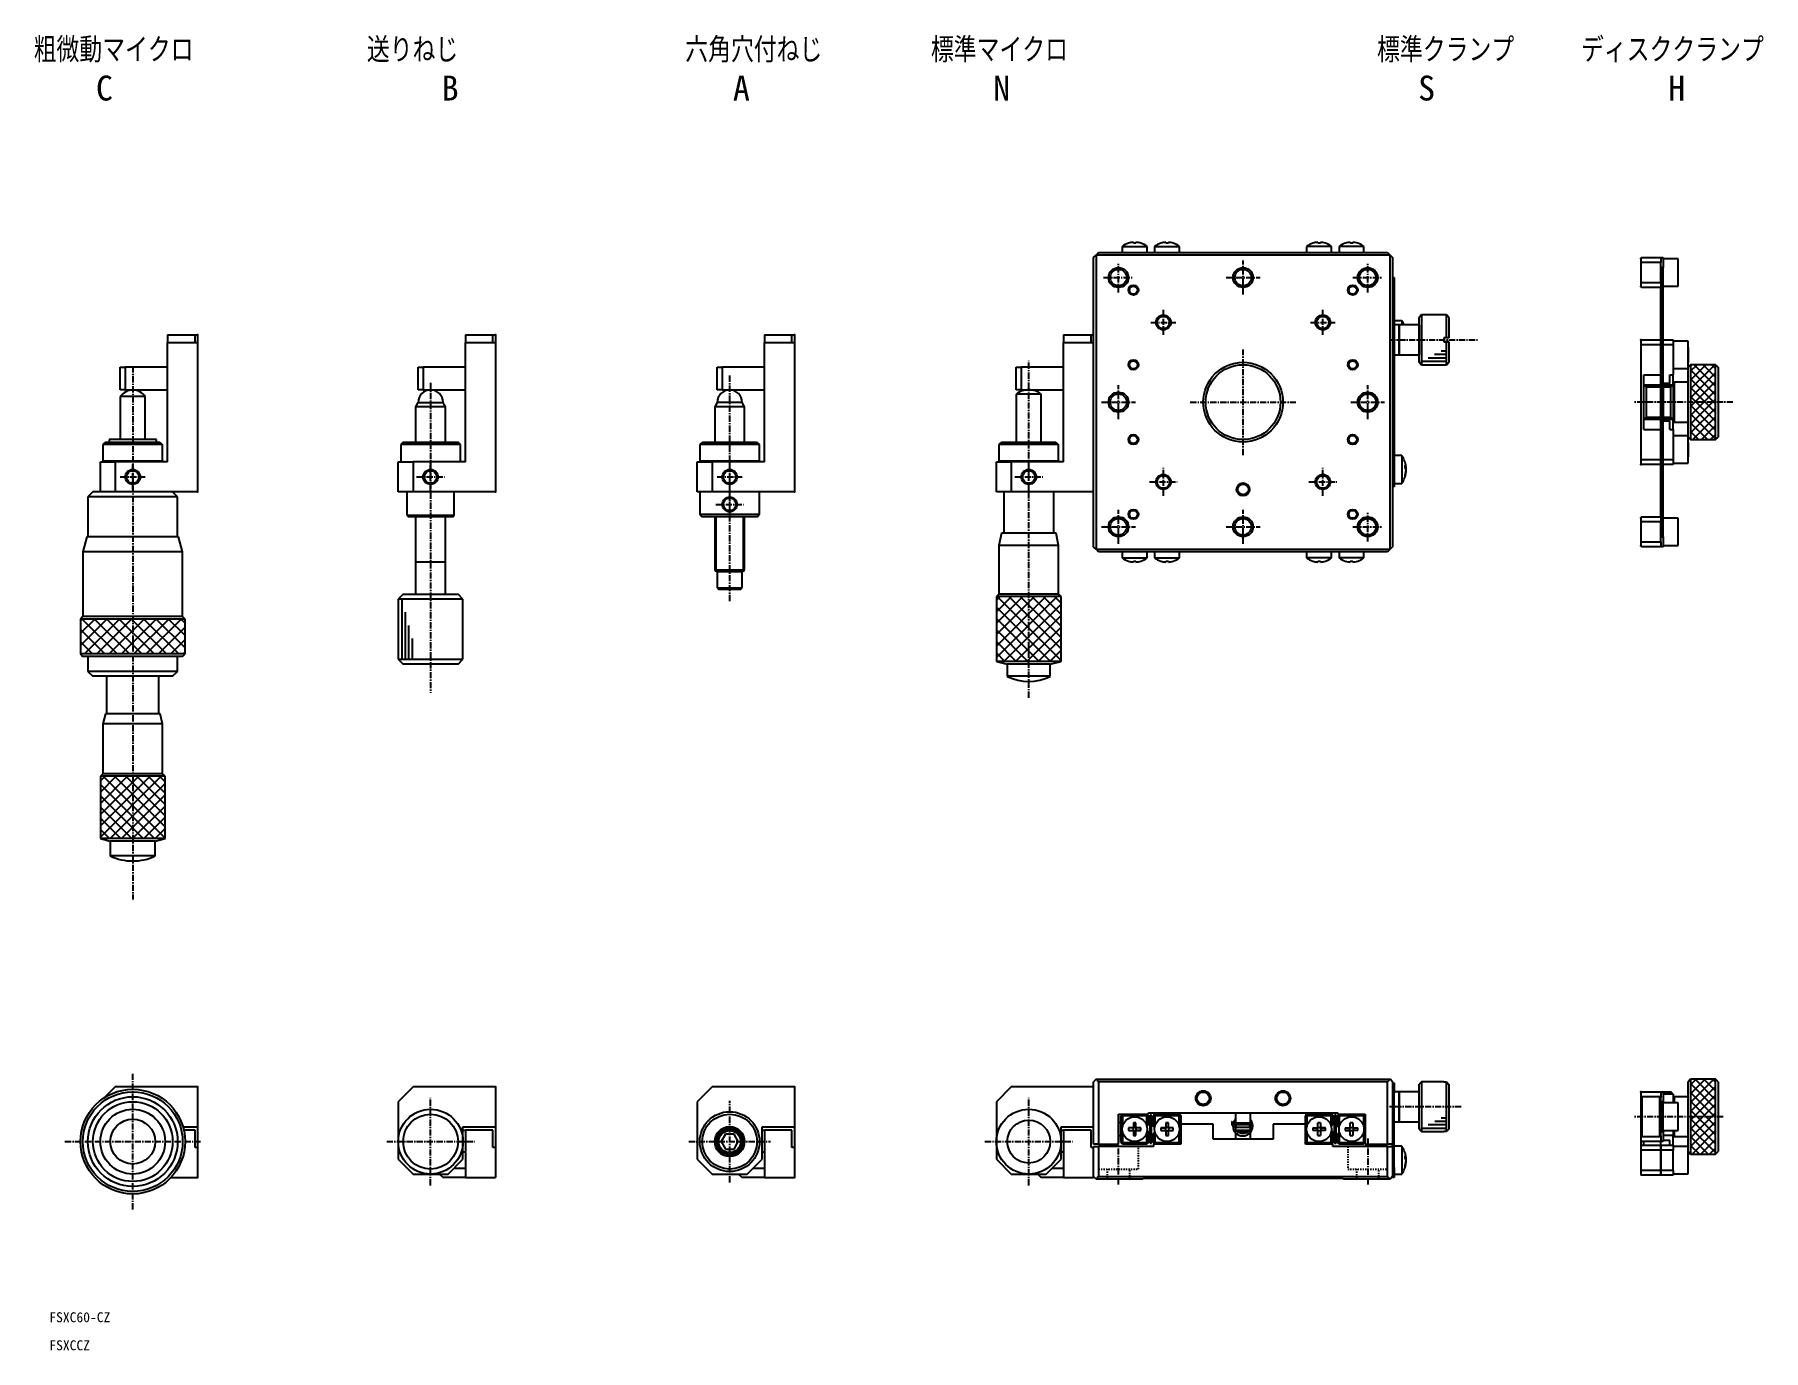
# Model space of a CAD drawing. Extents: x 81 to 428, y 71 to 335.
import ezdxf

# ---------------------------------------------------------------- set-up
doc = ezdxf.new("R2010")
doc.units = 0
doc.linetypes.add('CENTER', pattern=[2, 1.25, -0.25, 0.25, -0.25])
doc.linetypes.add('DOT', pattern=[0.5, 0.25, -0.25])
doc.layers.get('0').update_dxf_attribs({"linetype": 'CONTINUOUS'})
doc.styles.add('ｽﾀｲﾙ1', font='txt.shx', dxfattribs={"bigfont": 'bigfont.shx'})

msp = doc.modelspace()

# ---------------------------------------------------------------- texts
at = {"color": 7, "linetype": 'CONTINUOUS', "style": 'ｽﾀｲﾙ1', "width": 0.833333}
for s, p in [('粗微動マイクロ', (81.05, 329.8)), ('送りねじ', (147.9, 329.8)), ('六角穴付ねじ', (211.77, 329.8)), ('標準マイクロ', (261.05, 329.8)), ('標準クランプ', (350.56, 329.8)), ('ディスククランプ', (391.47, 329.8))]:
    msp.add_text(s, height=5, dxfattribs=at).set_placement(p)
at = {"color": 7, "linetype": 'CONTINUOUS'}
for s, p in [('C', (93.55, 322.16)), ('B', (162.9, 322.16)), ('A', (221.33, 322.16)), ('N', (273.55, 322.16)), ('S', (358.79, 322.16)), ('H', (408.97, 322.16))]:
    msp.add_text(s, height=5, dxfattribs=at).set_placement(p)
for s, p in [('FSXC60-CZ', (84.19, 77.06)), ('FSXCCZ', (84.19, 71.43))]:
    msp.add_text(s, height=2).set_placement(p)

# ---------------------------------------------------------------- blocks, each defined once
blk = doc.blocks.new('AID2606')
at = {"color": 7, "linetype": 'CONTINUOUS'}
for p, q in [((333.03, 63.682499), (338.03, 63.682499)), ((333.03, 62.982499), (337.53, 62.982499)), ((334.346509, 64.382499), (338.03, 64.382499)), ((335.663017, 65.082499), (338.03, 65.082499)), ((336.979526, 65.782499), (338.03, 65.782499))]:
    blk.add_line(p, q, dxfattribs=at)
blk = doc.blocks.new('*X65')
at = {"color": 0, "linetype": 'CONTINUOUS'}
for p, q in [((413.46, 121.11), (418.13, 125.79)), ((413.46, 122.88), (416.36, 125.79)), ((413.46, 124.65), (414.6, 125.79)), ((418.46, 119.92), (413.46, 124.92)), ((418.46, 121.69), (414.36, 125.79)), ((418.46, 123.45), (416.12, 125.79)), ((418.46, 125.22), (417.89, 125.79)), ((413.46, 119.35), (418.46, 124.35)), ((418.46, 118.15), (413.46, 123.15)), ((413.46, 117.58), (418.46, 122.58)), ((418.46, 116.38), (413.46, 121.38)), ((413.46, 115.81), (418.46, 120.81)), ((418.46, 114.62), (413.46, 119.62)), ((413.46, 114.04), (418.46, 119.04)), ((418.46, 112.85), (413.46, 117.85)), ((413.46, 112.28), (418.46, 117.28)), ((418.46, 111.08), (413.46, 116.08)), ((413.74, 110.79), (418.46, 115.51)), ((416.98, 110.79), (413.46, 114.31)), ((415.21, 110.79), (413.46, 112.54)), ((415.51, 110.79), (418.46, 113.74)), ((417.27, 110.79), (418.46, 111.97))]:
    blk.add_line(p, q, dxfattribs=at)

# ---------------------------------------------------------------- linework, layer by layer
at = {"color": 7, "linetype": 'CONTINUOUS'}
for p, q in [((294.18, 291.14), (294.68, 291.64)), ((294.68, 291.64), (300.91, 291.64)), ((299.43, 292.86), (304.43, 292.86)), ((299.43, 292.86), (299.43, 291.64)), ((300.68, 293.53), (300.68, 293.54)), ((300.91, 291.64), (302.96, 291.64)), ((301.67, 293.53), (301.67, 293.72)), ((302.19, 293.72), (302.19, 293.53)), ((302.96, 291.64), (307.41, 291.64)), ((303.18, 293.54), (303.18, 293.53)), ((304.43, 291.64), (304.43, 292.86)), ((305.93, 292.86), (305.93, 291.64)), ((305.93, 292.86), (308.43, 292.86)), ((307.18, 293.53), (307.18, 293.54)), ((307.18, 293.53), (307.18, 293.54)), ((307.41, 291.64), (309.46, 291.64)), ((308.17, 293.53), (308.17, 293.72)), ((308.43, 292.86), (310.93, 292.86)), ((308.69, 293.72), (308.69, 293.53)), ((309.46, 291.64), (337.91, 291.64)), ((309.68, 293.54), (309.68, 293.53)), ((309.68, 293.54), (309.68, 293.53)), ((310.93, 291.64), (310.93, 292.86)), ((338.93, 292.86), (336.43, 292.86)), ((336.43, 292.86), (336.43, 291.64)), ((337.68, 293.54), (337.68, 293.53)), ((337.68, 293.54), (337.68, 293.53)), ((337.91, 291.64), (339.96, 291.64)), ((338.67, 293.72), (338.67, 293.53)), ((341.43, 292.86), (338.93, 292.86)), ((339.19, 293.53), (339.19, 293.72)), ((339.96, 291.64), (344.41, 291.64)), ((340.18, 293.53), (340.18, 293.54)), ((340.18, 293.53), (340.18, 293.54)), ((341.43, 291.64), (341.43, 292.86)), ((347.93, 292.86), (342.93, 292.86)), ((342.93, 292.86), (342.93, 291.64)), ((344.18, 293.54), (344.18, 293.53)), ((344.41, 291.64), (346.46, 291.64)), ((345.17, 293.72), (345.17, 293.53)), ((345.69, 293.53), (345.69, 293.72)), ((346.46, 291.64), (352.68, 291.64)), ((346.68, 293.53), (346.68, 293.54)), ((347.93, 291.64), (347.93, 292.86)), ((352.68, 291.64), (353.18, 291.14)), ((293.68, 290.64), (294.18, 291.14)), ((293.68, 232.64), (293.68, 290.64)), ((294.18, 291.14), (294.18, 232.14)), ((353.18, 291.14), (294.18, 291.14)), ((353.18, 232.14), (353.18, 291.14)), ((353.18, 291.14), (353.68, 290.64)), ((353.68, 290.64), (353.68, 232.64)), ((403.46, 290.44), (403.66, 290.64)), ((403.66, 290.64), (403.46, 290.44)), ((403.46, 290.44), (403.46, 284.84)), ((407.46, 289.64), (403.46, 289.64)), ((403.66, 290.64), (407.26, 290.64)), ((407.46, 290.44), (407.26, 290.64)), ((407.46, 290.44), (407.46, 290.64)), ((407.46, 290.64), (407.96, 290.64)), ((407.46, 290.44), (407.46, 290.64)), ((407.46, 290.44), (407.46, 289.64)), ((407.46, 288.64), (407.46, 289.64)), ((407.46, 288.64), (407.46, 289.64)), ((407.46, 288.64), (407.46, 285.64)), ((407.46, 285.64), (407.46, 288.64)), ((407.96, 290.64), (407.96, 288.64)), ((410.96, 290.39), (407.96, 290.39)), ((407.96, 264.64), (407.96, 288.64)), ((410.96, 287.64), (410.96, 290.39)), ((353.68, 286.64), (353.98, 286.64)), ((353.98, 286.64), (353.98, 284.64)), ((353.98, 284.64), (353.98, 249.39)), ((403.46, 285.64), (407.46, 285.64)), ((403.66, 284.64), (403.46, 284.84)), ((403.46, 284.84), (403.66, 284.64)), ((407.26, 284.64), (403.66, 284.64)), ((407.26, 284.64), (407.46, 284.84)), ((407.46, 285.64), (407.46, 264.64)), ((407.46, 265.62), (407.46, 284.84)), ((407.96, 284.89), (410.96, 284.89)), ((410.96, 284.89), (410.96, 287.64)), ((355.52, 277.94), (353.98, 277.94)), ((355.52, 277.94), (355.52, 277.14)), ((359.48, 279.14), (358.98, 278.64)), ((358.98, 274.14), (358.98, 278.64)), ((358.98, 277.14), (358.98, 278.64)), ((359.48, 279.14), (359.48, 274.14)), ((364.48, 279.14), (359.48, 279.14)), ((364.48, 274.54), (364.48, 279.14)), ((364.98, 278.64), (364.48, 279.14)), ((364.98, 278.64), (364.98, 274.54)), ((107.93, 275.14), (113.43, 275.14)), ((107.93, 275.14), (107.93, 273.64)), ((113.43, 275.14), (113.93, 275.14)), ((113.43, 273.64), (113.43, 275.14)), ((113.93, 275.14), (113.93, 243.64)), ((167.68, 275.14), (173.18, 275.14)), ((167.68, 275.14), (167.68, 273.64)), ((173.18, 275.14), (173.68, 275.14)), ((173.18, 273.64), (173.18, 275.14)), ((173.68, 275.14), (173.68, 243.64)), ((227.68, 275.14), (233.18, 275.14)), ((227.68, 275.14), (227.68, 273.64)), ((233.18, 273.64), (233.18, 275.14)), ((233.18, 275.14), (233.68, 275.14)), ((233.68, 275.14), (233.68, 243.64)), ((287.68, 275.14), (293.18, 275.14)), ((287.68, 275.14), (287.68, 273.64)), ((293.18, 275.14), (293.68, 275.14)), ((293.18, 273.64), (293.18, 275.14)), ((354.98, 277.14), (353.98, 277.14)), ((354.98, 274.14), (354.98, 277.14)), ((354.98, 277.14), (354.98, 274.14)), ((358.98, 277.14), (354.98, 277.14)), ((354.98, 271.14), (354.98, 274.14)), ((354.98, 274.14), (354.98, 271.14)), ((358.98, 277.14), (358.98, 274.14)), ((358.98, 271.14), (358.98, 277.14)), ((358.98, 274.14), (358.98, 271.14)), ((358.98, 269.64), (358.98, 274.14)), ((359.48, 274.14), (359.48, 269.14)), ((364.48, 274.54), (363.98, 274.54)), ((363.98, 274.54), (363.98, 273.74)), ((364.98, 274.54), (364.48, 274.54)), ((403.46, 274.14), (403.46, 249.14)), ((403.46, 274.14), (407.46, 274.14)), ((407.96, 274.14), (409.96, 274.14)), ((409.96, 274.14), (409.96, 273.14)), ((107.93, 273.64), (113.93, 273.64)), ((107.93, 249.64), (107.93, 273.64)), ((167.68, 249.64), (167.68, 273.64)), ((167.68, 273.64), (173.68, 273.64)), ((227.68, 249.64), (227.68, 273.64)), ((227.68, 273.64), (233.68, 273.64)), ((287.68, 249.64), (287.68, 273.64)), ((287.68, 273.64), (293.68, 273.64)), ((353.98, 271.14), (354.98, 271.14)), ((354.98, 271.14), (358.98, 271.14)), ((358.98, 269.64), (358.98, 271.14)), ((364.48, 273.74), (363.98, 273.74)), ((363.98, 273.74), (364.48, 273.74)), ((364.48, 269.14), (364.48, 273.74)), ((364.98, 273.74), (364.48, 273.74)), ((364.48, 273.74), (364.98, 273.74)), ((364.98, 273.74), (364.98, 269.64)), ((407.46, 273.14), (403.46, 273.14)), ((407.46, 271.64), (407.46, 273.39)), ((407.46, 271.64), (407.46, 273.39)), ((407.46, 265.14), (407.46, 271.64)), ((407.46, 271.64), (407.46, 265.14)), ((409.96, 273.14), (407.96, 273.14)), ((412.96, 273.89), (409.96, 273.89)), ((409.96, 273.14), (409.96, 267.14)), ((412.96, 271.14), (412.96, 273.89)), ((412.96, 268.64), (412.96, 273.89)), ((412.96, 271.86), (412.96, 272.58)), ((412.96, 272.58), (412.96, 271.86)), ((412.96, 270.42), (412.96, 271.86)), ((412.96, 271.86), (412.96, 270.42)), ((412.96, 268.63), (412.96, 271.14)), ((98.43, 264.14), (98.43, 268.64)), ((98.43, 268.64), (99.43, 268.64)), ((99.43, 268.64), (99.43, 264.14)), ((107.93, 268.64), (99.43, 268.64)), ((158.18, 264.14), (158.18, 268.64)), ((158.18, 268.64), (159.18, 268.64)), ((159.18, 268.64), (159.18, 264.14)), ((167.68, 268.64), (159.18, 268.64)), ((218.18, 264.14), (218.18, 268.64)), ((218.18, 268.64), (219.18, 268.64)), ((219.18, 268.64), (219.18, 264.14)), ((227.68, 268.64), (219.18, 268.64)), ((278.18, 264.14), (278.18, 268.64)), ((278.18, 268.64), (279.18, 268.64)), ((279.18, 268.64), (279.18, 264.14)), ((287.68, 268.64), (279.18, 268.64)), ((358.98, 269.64), (359.48, 269.14)), ((359.48, 269.14), (364.48, 269.14)), ((364.48, 269.14), (364.98, 269.64)), ((404.06, 265.14), (404.06, 267.14)), ((409.26, 265.41), (409.26, 267.14)), ((409.96, 268.39), (412.96, 268.39)), ((409.96, 265.44), (409.96, 267.14)), ((412.96, 269.69), (412.96, 270.42)), ((412.96, 270.42), (412.96, 269.69)), ((413.46, 269.14), (412.96, 268.64)), ((412.96, 254.64), (412.96, 268.64)), ((418.96, 268.64), (418.46, 269.14)), ((418.96, 268.64), (418.96, 254.64)), ((418.96, 268.64), (418.96, 261.64)), ((99.43, 264.14), (98.43, 264.14)), ((99.43, 264.14), (107.93, 264.14)), ((159.18, 264.14), (158.18, 264.14)), ((159.18, 264.14), (167.68, 264.14)), ((219.18, 264.14), (218.18, 264.14)), ((219.18, 264.14), (227.68, 264.14)), ((279.18, 264.14), (278.18, 264.14)), ((279.18, 264.14), (287.68, 264.14)), ((404.06, 265.14), (407.46, 265.14)), ((404.56, 264.64), (404.06, 265.14)), ((404.06, 263.14), (404.06, 265.14)), ((407.46, 264.64), (404.56, 264.64)), ((404.56, 264.64), (404.56, 258.64)), ((407.46, 264.64), (407.46, 258.64)), ((407.46, 258.64), (407.46, 264.64)), ((409.26, 265.41), (407.96, 265.41)), ((407.96, 265.14), (409.96, 265.14)), ((407.96, 258.64), (407.96, 264.64)), ((407.96, 264.64), (407.96, 258.64)), ((409.46, 264.64), (407.96, 264.64)), ((409.96, 265.14), (409.46, 264.64)), ((409.46, 258.64), (409.46, 264.64)), ((410.16, 265.64), (409.96, 265.44)), ((409.96, 265.14), (409.96, 265.44)), ((409.96, 265.14), (409.96, 262.89)), ((410.16, 265.64), (410.16, 257.64)), ((412.96, 265.64), (410.16, 265.64)), ((98.43, 262.75), (98.43, 254.14)), ((103.43, 262.75), (98.43, 262.75)), ((103.43, 254.14), (103.43, 262.75)), ((157.93, 261.16), (157.68, 260.72)), ((163.68, 260.72), (157.68, 260.72)), ((157.68, 260.72), (157.68, 253.64)), ((158.18, 261.59), (157.93, 261.16)), ((158.18, 261.59), (163.18, 261.59)), ((163.43, 261.16), (163.18, 261.59)), ((163.68, 260.72), (163.43, 261.16)), ((163.68, 253.64), (163.68, 260.72)), ((218.18, 261.59), (217.68, 260.72)), ((223.68, 260.72), (217.68, 260.72)), ((223.68, 260.72), (217.68, 260.72)), ((217.68, 260.72), (217.68, 253.64)), ((223.18, 261.59), (218.18, 261.59)), ((223.68, 260.72), (223.18, 261.59)), ((223.68, 253.64), (223.68, 260.72)), ((278.18, 263.26), (278.18, 253.64)), ((283.18, 263.26), (278.18, 263.26)), ((283.18, 253.64), (283.18, 263.26)), ((404.06, 260.14), (404.06, 263.14)), ((404.06, 258.14), (404.06, 260.14)), ((409.96, 262.89), (409.96, 260.39)), ((409.96, 260.39), (409.96, 258.14)), ((418.46, 254.14), (418.46, 261.64)), ((418.96, 261.64), (418.96, 254.64)), ((404.56, 258.64), (404.06, 258.14)), ((407.46, 258.14), (404.06, 258.14)), ((404.06, 256.14), (404.06, 258.14)), ((404.56, 258.64), (407.46, 258.64)), ((407.46, 258.64), (407.46, 237.64)), ((407.46, 251.64), (407.46, 258.14)), ((407.46, 258.14), (407.46, 251.64)), ((407.46, 238.44), (407.46, 257.66)), ((407.96, 234.64), (407.96, 258.64)), ((407.96, 258.64), (409.46, 258.64)), ((409.96, 258.14), (407.96, 258.14)), ((407.96, 257.87), (409.26, 257.87)), ((409.26, 256.14), (409.26, 257.87)), ((409.96, 258.14), (409.46, 258.64)), ((409.96, 257.84), (409.96, 258.14)), ((409.96, 257.84), (410.16, 257.64)), ((409.96, 256.14), (409.96, 257.84)), ((410.16, 257.64), (412.96, 257.64)), ((95.02, 253.14), (95.52, 253.64)), ((95.52, 253.64), (106.34, 253.64)), ((105.68, 254.14), (96.18, 254.14)), ((96.18, 254.14), (96.18, 253.64)), ((105.68, 253.64), (105.68, 254.14)), ((106.34, 253.64), (106.85, 253.14)), ((155.18, 253.64), (154.68, 253.14)), ((155.18, 253.64), (166.18, 253.64)), ((155.18, 253.64), (157.68, 253.64)), ((163.68, 253.64), (166.18, 253.64)), ((166.68, 253.14), (166.18, 253.64)), ((214.77, 253.14), (215.27, 253.64)), ((215.27, 253.64), (226.09, 253.64)), ((215.27, 253.64), (216.04, 253.64)), ((225.33, 253.64), (226.09, 253.64)), ((226.09, 253.64), (226.6, 253.14)), ((274.77, 253.14), (275.27, 253.64)), ((275.27, 253.64), (286.09, 253.64)), ((286.09, 253.64), (286.6, 253.14)), ((409.96, 256.14), (409.96, 250.14)), ((412.96, 254.89), (409.96, 254.89)), ((412.96, 249.39), (412.96, 254.64)), ((412.96, 254.64), (413.46, 254.14)), ((412.96, 252.14), (412.96, 254.64)), ((412.96, 252.86), (412.96, 253.58)), ((412.96, 253.58), (412.96, 252.86)), ((418.46, 254.14), (418.96, 254.64)), ((94.93, 251.64), (95.02, 251.64)), ((94.93, 251.64), (94.93, 249.84)), ((94.93, 249.84), (106.93, 249.84)), ((94.93, 249.84), (95.13, 249.64)), ((106.85, 253.14), (95.02, 253.14)), ((95.02, 251.64), (95.02, 253.14)), ((106.73, 249.64), (106.93, 249.84)), ((106.85, 253.14), (106.85, 251.64)), ((106.85, 251.64), (106.93, 251.64)), ((106.93, 249.84), (106.93, 251.64)), ((166.68, 253.14), (154.68, 253.14)), ((154.68, 253.14), (154.68, 249.64)), ((166.68, 249.64), (166.68, 253.14)), ((214.68, 251.64), (214.68, 249.84)), ((214.68, 251.64), (214.77, 251.64)), ((214.68, 251.64), (214.77, 251.64)), ((214.68, 249.84), (226.68, 249.84)), ((214.68, 249.84), (214.88, 249.64)), ((226.6, 253.14), (214.77, 253.14)), ((214.77, 251.64), (214.77, 253.14)), ((226.48, 249.64), (226.68, 249.84)), ((226.6, 253.14), (226.6, 251.64)), ((226.6, 251.64), (226.68, 251.64)), ((226.6, 251.64), (226.68, 251.64)), ((226.68, 249.84), (226.68, 251.64)), ((274.68, 251.64), (274.77, 251.64)), ((274.68, 251.64), (274.68, 249.84)), ((274.68, 249.84), (286.68, 249.84)), ((274.68, 249.84), (274.88, 249.64)), ((286.6, 253.14), (274.77, 253.14)), ((274.77, 251.64), (274.77, 253.14)), ((286.48, 249.64), (286.68, 249.84)), ((286.6, 253.14), (286.6, 251.64)), ((286.6, 251.64), (286.68, 251.64)), ((286.68, 249.84), (286.68, 251.64)), ((355.52, 250.94), (353.98, 250.94)), ((355.52, 250.94), (355.52, 245.63)), ((403.46, 250.14), (407.46, 250.14)), ((407.46, 249.89), (407.46, 251.64)), ((407.46, 249.89), (407.46, 251.64)), ((407.96, 250.14), (409.96, 250.14)), ((409.96, 250.14), (409.96, 249.14)), ((412.96, 251.42), (412.96, 252.86)), ((412.96, 252.86), (412.96, 251.42)), ((412.96, 249.39), (412.96, 252.14)), ((412.96, 250.69), (412.96, 251.42)), ((412.96, 251.42), (412.96, 250.69)), ((94.43, 243.64), (94.43, 249.64)), ((94.43, 249.64), (97.43, 249.64)), ((97.43, 249.64), (97.43, 243.64)), ((107.93, 249.64), (97.43, 249.64)), ((154.18, 243.64), (154.18, 249.64)), ((154.18, 249.64), (157.18, 249.64)), ((157.18, 249.64), (157.18, 243.64)), ((167.68, 249.64), (157.18, 249.64)), ((214.18, 243.64), (214.18, 249.64)), ((214.18, 249.64), (217.18, 249.64)), ((217.18, 249.64), (217.18, 243.64)), ((227.68, 249.64), (217.18, 249.64)), ((274.18, 243.64), (274.18, 249.64)), ((274.18, 249.64), (277.18, 249.64)), ((277.18, 249.64), (277.18, 243.64)), ((287.68, 249.64), (277.18, 249.64)), ((353.98, 249.39), (353.98, 246.89)), ((353.98, 246.89), (353.98, 246.64)), ((353.98, 246.64), (353.98, 244.64)), ((356.37, 248.49), (356.2, 248.49)), ((356.37, 248.26), (356.31, 248.26)), ((356.37, 247.79), (356.35, 247.79)), ((407.46, 249.14), (403.46, 249.14)), ((409.96, 249.14), (407.96, 249.14)), ((409.96, 249.39), (412.96, 249.39)), ((92.93, 243.64), (91.93, 242.64)), ((94.43, 243.64), (92.93, 243.64)), ((97.43, 243.64), (94.43, 243.64)), ((113.93, 243.64), (97.43, 243.64)), ((109.93, 242.64), (108.93, 243.64)), ((157.18, 243.64), (154.18, 243.64)), ((155.93, 243.64), (155.93, 238.94)), ((173.68, 243.64), (157.18, 243.64)), ((165.43, 238.94), (165.43, 243.64)), ((217.18, 243.64), (214.18, 243.64)), ((214.68, 243.64), (214.68, 239.14)), ((233.68, 243.64), (217.18, 243.64)), ((226.68, 239.14), (226.68, 243.64)), ((277.18, 243.64), (274.18, 243.64)), ((275.68, 243.64), (275.68, 235.39)), ((293.68, 243.64), (277.18, 243.64)), ((285.68, 235.39), (285.68, 243.64)), ((353.98, 244.64), (353.68, 244.64)), ((353.98, 245.34), (355.52, 245.34)), ((355.52, 245.63), (355.52, 245.34)), ((109.93, 242.64), (91.93, 242.64)), ((91.93, 242.64), (91.93, 234.64)), ((109.93, 234.64), (109.93, 242.64)), ((155.93, 238.94), (165.43, 238.94)), ((155.93, 238.94), (156.23, 238.64)), ((165.13, 238.64), (156.23, 238.64)), ((157.68, 238.64), (157.68, 229.59)), ((163.68, 229.59), (163.68, 238.64)), ((165.13, 238.64), (165.43, 238.94)), ((214.68, 239.14), (226.68, 239.14)), ((214.68, 239.14), (215.18, 238.64)), ((226.18, 238.64), (215.18, 238.64)), ((217.68, 238.64), (217.68, 227.99)), ((223.68, 227.99), (223.68, 238.64)), ((226.18, 238.64), (226.68, 239.14)), ((403.46, 238.44), (403.66, 238.64)), ((403.66, 238.64), (403.46, 238.44)), ((403.46, 238.44), (403.46, 232.84)), ((407.46, 237.64), (403.46, 237.64)), ((403.66, 238.64), (407.26, 238.64)), ((407.46, 238.44), (407.26, 238.64)), ((407.46, 237.64), (407.46, 234.64)), ((407.46, 234.64), (407.46, 237.64)), ((410.96, 238.39), (407.96, 238.39)), ((410.96, 235.64), (410.96, 238.39)), ((91.73, 234.64), (90.93, 231.64)), ((110.13, 234.64), (91.73, 234.64)), ((110.93, 231.64), (110.13, 234.64)), ((275.18, 235.39), (274.68, 232.89)), ((286.68, 232.89), (274.68, 232.89)), ((274.68, 232.89), (274.68, 223.14)), ((286.18, 235.39), (275.18, 235.39)), ((286.68, 232.89), (286.18, 235.39)), ((286.68, 223.14), (286.68, 232.89)), ((294.18, 232.14), (293.68, 232.64)), ((353.68, 232.64), (353.18, 232.14)), ((403.46, 233.64), (407.46, 233.64)), ((403.66, 232.64), (403.46, 232.84)), ((403.46, 232.84), (403.66, 232.64)), ((407.26, 232.64), (403.66, 232.64)), ((407.26, 232.64), (407.46, 232.84)), ((407.46, 233.64), (407.46, 234.64)), ((407.46, 233.64), (407.46, 234.64)), ((407.46, 233.64), (407.46, 232.84)), ((407.46, 232.64), (407.46, 232.84)), ((407.46, 232.64), (407.46, 232.84)), ((407.96, 232.64), (407.46, 232.64)), ((407.96, 234.64), (407.96, 232.64)), ((407.96, 232.89), (410.96, 232.89)), ((410.96, 232.89), (410.96, 235.64)), ((110.93, 231.64), (90.93, 231.64)), ((90.93, 231.64), (90.93, 218.64)), ((110.93, 218.64), (110.93, 231.64)), ((157.68, 229.59), (163.68, 229.59)), ((157.68, 229.59), (157.68, 223.09)), ((157.68, 229.59), (157.68, 229.59)), ((157.68, 229.59), (157.68, 229.58)), ((163.68, 223.09), (163.68, 229.59)), ((163.68, 229.59), (163.68, 229.59)), ((163.68, 229.58), (163.68, 229.59)), ((286.68, 229.75), (286.68, 229.74)), ((294.18, 232.14), (353.18, 232.14)), ((294.68, 231.64), (294.18, 232.14)), ((300.91, 231.64), (294.68, 231.64)), ((299.43, 231.64), (299.43, 230.42)), ((299.43, 230.42), (304.43, 230.42)), ((300.68, 229.75), (300.68, 229.74)), ((302.96, 231.64), (300.91, 231.64)), ((301.67, 229.75), (301.67, 229.56)), ((302.19, 229.56), (302.19, 229.75)), ((307.41, 231.64), (302.96, 231.64)), ((303.18, 229.74), (303.18, 229.75)), ((304.43, 230.42), (304.43, 231.64)), ((305.93, 231.64), (305.93, 230.42)), ((305.93, 230.42), (308.43, 230.42)), ((307.18, 229.75), (307.18, 229.74)), ((307.18, 229.75), (307.18, 229.74)), ((309.46, 231.64), (307.41, 231.64)), ((308.17, 229.75), (308.17, 229.56)), ((308.43, 230.42), (310.93, 230.42)), ((308.69, 229.56), (308.69, 229.75)), ((337.91, 231.64), (309.46, 231.64)), ((309.68, 229.74), (309.68, 229.75)), ((309.68, 229.74), (309.68, 229.75)), ((310.93, 230.42), (310.93, 231.64)), ((336.43, 231.64), (336.43, 230.42)), ((338.93, 230.42), (336.43, 230.42)), ((337.68, 229.74), (337.68, 229.75)), ((337.68, 229.74), (337.68, 229.75)), ((339.96, 231.64), (337.91, 231.64)), ((338.67, 229.56), (338.67, 229.75)), ((341.43, 230.42), (338.93, 230.42)), ((339.19, 229.75), (339.19, 229.56)), ((344.41, 231.64), (339.96, 231.64)), ((340.18, 229.75), (340.18, 229.74)), ((340.18, 229.75), (340.18, 229.74)), ((341.43, 230.42), (341.43, 231.64)), ((342.93, 231.64), (342.93, 230.42)), ((347.93, 230.42), (342.93, 230.42)), ((344.18, 229.74), (344.18, 229.75)), ((346.46, 231.64), (344.41, 231.64)), ((345.17, 229.56), (345.17, 229.75)), ((345.69, 229.75), (345.69, 229.56)), ((352.68, 231.64), (346.46, 231.64)), ((346.68, 229.75), (346.68, 229.74)), ((347.93, 230.42), (347.93, 231.64)), ((353.18, 232.14), (352.68, 231.64)), ((217.68, 227.99), (223.68, 227.99)), ((217.68, 227.99), (217.93, 227.74)), ((217.93, 227.74), (218.08, 227.59)), ((223.28, 227.59), (218.08, 227.59)), ((218.18, 227.59), (218.18, 227.31)), ((218.18, 227.31), (218.18, 224.39)), ((223.18, 227.31), (223.18, 227.59)), ((223.18, 224.39), (223.18, 227.31)), ((223.28, 227.59), (223.43, 227.74)), ((223.43, 227.74), (223.68, 227.99)), ((155.18, 223.09), (154.18, 222.09)), ((167.18, 222.09), (154.18, 222.09)), ((154.18, 222.09), (154.18, 210.09)), ((155.18, 223.09), (166.18, 223.09)), ((167.18, 222.09), (166.18, 223.09)), ((167.18, 210.09), (167.18, 222.09)), ((218.18, 224.39), (223.18, 224.39)), ((218.18, 224.39), (218.48, 224.09)), ((222.88, 224.09), (218.48, 224.09)), ((222.88, 224.09), (223.18, 224.39)), ((274.68, 223.14), (274.18, 222.64)), ((287.18, 222.64), (274.18, 222.64)), ((274.18, 222.64), (274.18, 209.64)), ((286.68, 223.14), (274.68, 223.14)), ((287.18, 222.64), (286.68, 223.14)), ((287.18, 209.64), (287.18, 222.64)), ((90.93, 218.64), (90.43, 218.14)), ((110.93, 218.64), (90.93, 218.64)), ((111.43, 218.14), (110.93, 218.64)), ((90.43, 211.14), (90.93, 210.64)), ((110.93, 210.64), (90.93, 210.64)), ((91.93, 210.64), (91.93, 207.64)), ((109.93, 207.64), (109.93, 210.64)), ((110.93, 210.64), (111.43, 211.14)), ((154.18, 210.09), (167.18, 210.09)), ((154.18, 210.09), (155.18, 209.09)), ((166.18, 209.09), (155.18, 209.09)), ((166.18, 209.09), (167.18, 210.09)), ((287.18, 209.64), (274.18, 209.64)), ((274.18, 209.64), (276.38, 209.05)), ((284.98, 209.05), (276.38, 209.05)), ((276.38, 209.05), (276.38, 206.64)), ((284.98, 209.05), (287.18, 209.64)), ((284.98, 206.64), (284.98, 209.05)), ((109.93, 207.64), (91.93, 207.64)), ((91.93, 207.64), (92.93, 206.64)), ((108.93, 206.64), (92.93, 206.64)), ((95.68, 206.64), (95.68, 199.09)), ((106.18, 199.09), (106.18, 206.64)), ((108.93, 206.64), (109.93, 207.64)), ((284.98, 206.64), (276.38, 206.64)), ((95.43, 199.09), (94.93, 197.09)), ((106.43, 199.09), (95.43, 199.09)), ((106.93, 197.09), (106.43, 199.09)), ((94.93, 197.09), (94.93, 187.09)), ((106.93, 197.09), (94.93, 197.09)), ((106.93, 187.09), (106.93, 197.09)), ((94.93, 187.09), (94.43, 186.59)), ((106.93, 187.09), (94.93, 187.09)), ((107.43, 186.59), (106.93, 187.09)), ((94.43, 174.09), (96.43, 173.59)), ((105.43, 173.59), (96.43, 173.59)), ((96.43, 173.59), (96.43, 170.6)), ((105.43, 173.59), (107.43, 174.09)), ((105.43, 170.6), (105.43, 173.59)), ((105.43, 170.6), (96.43, 170.6)), ((294.18, 125.79), (293.68, 125.29)), ((293.68, 112.79), (293.68, 125.29)), ((294.18, 125.79), (353.18, 125.79)), ((294.68, 125.29), (294.18, 125.79)), ((294.68, 125.29), (294.68, 112.79)), ((352.68, 125.29), (294.68, 125.29)), ((353.18, 125.79), (352.68, 125.29)), ((352.68, 112.79), (352.68, 125.29)), ((353.68, 125.29), (353.18, 125.79)), ((353.68, 125.29), (353.68, 112.79)), ((353.68, 125.09), (353.98, 125.09)), ((353.98, 125.09), (353.98, 123.09)), ((359.48, 125.29), (358.98, 124.79)), ((359.48, 125.29), (359.48, 115.29)), ((363.98, 125.29), (359.48, 125.29)), ((363.98, 125.29), (363.98, 125.27)), ((363.98, 125.27), (364.48, 125.27)), ((364.48, 115.3), (364.48, 125.27)), ((364.48, 125.27), (364.98, 124.77)), ((413.46, 125.79), (412.96, 125.29)), ((412.96, 112.34), (412.96, 125.29)), ((418.96, 125.29), (418.46, 125.79)), ((418.96, 125.29), (418.96, 111.29)), ((97.43, 124.29), (95.28, 122.14)), ((113.93, 124.29), (97.43, 124.29)), ((113.93, 124.29), (113.93, 106.09)), ((157.18, 124.29), (154.18, 121.29)), ((173.68, 124.29), (157.18, 124.29)), ((173.68, 124.29), (173.68, 106.09)), ((217.18, 124.29), (214.18, 121.29)), ((233.68, 124.29), (217.18, 124.29)), ((233.68, 124.29), (233.68, 106.09)), ((277.18, 124.29), (274.18, 121.29)), ((293.68, 124.29), (277.18, 124.29)), ((354.98, 123.29), (353.98, 123.29)), ((353.98, 110.84), (353.98, 123.09)), ((358.98, 123.29), (354.98, 123.29)), ((354.98, 117.29), (354.98, 123.29)), ((354.98, 123.29), (354.98, 117.29)), ((358.98, 115.79), (358.98, 124.79)), ((364.98, 124.77), (364.98, 115.81)), ((403.46, 123.29), (403.46, 106.59)), ((403.46, 123.29), (407.46, 123.29)), ((403.66, 122.29), (403.66, 114.29)), ((407.26, 122.29), (403.66, 122.29)), ((407.26, 122.29), (407.46, 122.49)), ((407.26, 114.29), (407.26, 122.29)), ((407.46, 123.29), (407.96, 123.29)), ((407.46, 123.29), (407.46, 122.49)), ((407.46, 122.16), (407.46, 122.49)), ((407.46, 122.49), (407.46, 122.16)), ((407.46, 121.29), (407.46, 122.16)), ((407.96, 123.29), (407.96, 121.29)), ((407.96, 123.29), (409.46, 123.29)), ((409.96, 122.79), (407.96, 122.79)), ((409.96, 122.79), (409.46, 123.29)), ((409.96, 122.79), (409.96, 121.04)), ((410.16, 122.29), (409.96, 122.09)), ((412.96, 122.29), (410.16, 122.29)), ((410.16, 122.29), (410.16, 121.04)), ((154.18, 121.29), (154.18, 113.29)), ((214.18, 121.29), (214.18, 109.79)), ((274.18, 121.29), (274.18, 113.29)), ((298.68, 112.79), (298.68, 118.79)), ((298.68, 118.79), (304.68, 118.79)), ((299.33, 118.64), (299.18, 118.49)), ((299.18, 113.09), (299.18, 118.49)), ((299.33, 118.64), (299.48, 118.79)), ((299.48, 118.49), (299.33, 118.64)), ((304.38, 118.49), (299.48, 118.49)), ((299.48, 118.49), (299.48, 116.29)), ((304.38, 118.79), (304.53, 118.64)), ((304.53, 118.64), (304.38, 118.49)), ((304.38, 116.49), (304.38, 118.49)), ((304.68, 118.49), (304.53, 118.64)), ((304.68, 119.09), (342.68, 119.09)), ((304.68, 118.79), (304.68, 119.09)), ((304.68, 118.49), (304.68, 116.79)), ((305.03, 112.99), (305.03, 118.59)), ((305.33, 118.59), (305.03, 118.59)), ((305.33, 112.99), (305.33, 118.59)), ((305.83, 118.64), (305.68, 118.49)), ((305.68, 116.79), (305.68, 118.49)), ((305.83, 118.64), (305.98, 118.79)), ((305.98, 118.49), (305.83, 118.64)), ((305.98, 118.79), (310.88, 118.79)), ((310.88, 118.49), (305.98, 118.49)), ((305.98, 118.49), (305.98, 116.49)), ((310.88, 118.79), (311.03, 118.64)), ((311.03, 118.64), (310.88, 118.49)), ((310.88, 116.29), (310.88, 118.49)), ((311.18, 118.49), (311.03, 118.64)), ((311.18, 118.49), (311.18, 116.79)), ((322.18, 119.09), (322.18, 117.09)), ((325.18, 117.09), (325.18, 119.09)), ((336.33, 118.64), (336.18, 118.49)), ((336.18, 116.79), (336.18, 118.49)), ((336.33, 118.64), (336.48, 118.79)), ((336.48, 118.49), (336.33, 118.64)), ((336.48, 118.79), (341.38, 118.79)), ((341.38, 118.49), (336.48, 118.49)), ((336.48, 118.49), (336.48, 116.29)), ((341.38, 118.79), (341.53, 118.64)), ((341.53, 118.64), (341.38, 118.49)), ((341.38, 116.49), (341.38, 118.49)), ((341.68, 118.49), (341.53, 118.64)), ((341.68, 118.49), (341.68, 116.79)), ((342.03, 112.99), (342.03, 118.59)), ((342.33, 118.59), (342.03, 118.59)), ((342.33, 112.99), (342.33, 118.59)), ((342.68, 119.09), (342.68, 118.79)), ((342.68, 118.79), (348.18, 118.79)), ((342.83, 118.64), (342.68, 118.49)), ((342.68, 116.79), (342.68, 118.49)), ((342.83, 118.64), (342.98, 118.79)), ((342.98, 118.49), (342.83, 118.64)), ((347.88, 118.49), (342.98, 118.49)), ((342.98, 118.49), (342.98, 116.49)), ((347.88, 118.79), (348.03, 118.64)), ((348.03, 118.64), (347.88, 118.49)), ((347.88, 116.29), (347.88, 118.49)), ((348.18, 118.49), (348.03, 118.64)), ((348.18, 118.79), (348.18, 112.79)), ((407.46, 121.29), (407.46, 116.79)), ((407.96, 115.29), (407.96, 121.29)), ((410.96, 121.04), (407.96, 121.04)), ((410.96, 115.54), (410.96, 121.04)), ((110.99, 116.29), (113.93, 116.29)), ((113.43, 115.59), (111.18, 115.59)), ((113.43, 112.09), (113.43, 115.59)), ((167.18, 113.29), (167.18, 116.29)), ((167.18, 116.29), (173.68, 116.29)), ((167.18, 115.59), (167.68, 115.59)), ((167.68, 115.59), (167.68, 106.09)), ((173.18, 115.59), (167.68, 115.59)), ((173.18, 112.09), (173.18, 115.59)), ((219.82, 114.79), (218.95, 113.29)), ((221.55, 114.79), (219.82, 114.79)), ((222.41, 113.29), (221.55, 114.79)), ((227.18, 109.79), (227.18, 116.29)), ((227.18, 116.29), (233.68, 116.29)), ((227.18, 115.59), (227.68, 115.59)), ((227.68, 115.59), (227.68, 106.09)), ((233.18, 115.59), (227.68, 115.59)), ((233.18, 112.09), (233.18, 115.59)), ((287.18, 113.29), (287.18, 116.29)), ((287.18, 116.29), (293.68, 116.29)), ((287.18, 115.59), (287.68, 115.59)), ((287.68, 115.59), (287.68, 106.09)), ((293.18, 115.59), (287.68, 115.59)), ((293.18, 112.09), (293.18, 115.59)), ((298.93, 117.04), (298.68, 117.29)), ((298.68, 114.29), (298.93, 114.54)), ((299.18, 116.79), (298.93, 117.04)), ((298.93, 114.54), (299.18, 114.79)), ((299.48, 115.29), (299.48, 113.09)), ((301.67, 116.05), (300.68, 116.05)), ((300.68, 115.53), (301.61, 115.53)), ((300.68, 115.53), (301.67, 115.53)), ((301.61, 116.05), (301.61, 115.53)), ((301.61, 115.53), (301.67, 115.53)), ((301.67, 117.04), (301.67, 116.05)), ((302.19, 116.11), (301.67, 116.11)), ((301.67, 115.53), (301.67, 114.54)), ((301.67, 115.46), (302.19, 115.46)), ((302.19, 116.05), (302.19, 117.04)), ((303.18, 116.05), (302.19, 116.05)), ((302.19, 114.54), (302.19, 115.53)), ((302.19, 115.53), (302.26, 115.53)), ((302.19, 115.53), (303.18, 115.53)), ((302.26, 115.53), (302.26, 116.05)), ((303.18, 115.53), (302.26, 115.53)), ((304.34, 116.45), (304.38, 116.49)), ((304.38, 115.09), (304.34, 115.13)), ((305.01, 117.03), (304.36, 116.38)), ((304.36, 115.2), (305.01, 114.55)), ((305.03, 114.59), (304.37, 115.25)), ((304.38, 116.49), (304.68, 116.79)), ((304.68, 114.79), (304.38, 115.09)), ((304.38, 113.09), (304.38, 115.09)), ((304.68, 114.79), (304.68, 113.09)), ((305.33, 116.98), (305.85, 116.46)), ((306, 116.38), (305.36, 117.03)), ((305.36, 114.55), (306, 115.2)), ((305.68, 116.79), (305.98, 116.49)), ((305.98, 115.09), (305.68, 114.79)), ((305.68, 113.09), (305.68, 114.79)), ((305.85, 116.46), (305.99, 116.32)), ((305.98, 116.49), (306.02, 116.45)), ((306.02, 115.13), (305.98, 115.09)), ((305.98, 115.09), (305.98, 113.09)), ((307.18, 116.05), (308.11, 116.05)), ((308.17, 116.05), (307.18, 116.05)), ((307.18, 115.53), (308.17, 115.53)), ((308.11, 116.05), (308.11, 115.53)), ((308.17, 116.05), (308.11, 116.05)), ((308.17, 117.04), (308.17, 116.05)), ((308.69, 116.11), (308.17, 116.11)), ((308.17, 115.53), (308.17, 114.54)), ((308.17, 115.46), (308.69, 115.46)), ((308.69, 116.05), (308.69, 117.04)), ((308.76, 116.05), (308.69, 116.05)), ((309.68, 116.05), (308.69, 116.05)), ((308.69, 114.54), (308.69, 115.53)), ((308.69, 115.53), (309.68, 115.53)), ((308.76, 115.53), (308.76, 116.05)), ((309.68, 116.05), (308.76, 116.05)), ((310.88, 113.09), (310.88, 115.29)), ((311.18, 116.79), (311.18, 112.79)), ((317.68, 116.79), (311.18, 116.79)), ((317.68, 113.79), (317.68, 116.79)), ((321.76, 117.17), (321.63, 116.47)), ((322.18, 117.82), (321.79, 117.23)), ((321.82, 117.31), (321.79, 117.23)), ((321.79, 117.24), (322.18, 117.09)), ((325.37, 116.69), (321.87, 116.69)), ((321.87, 116.19), (325.37, 116.19)), ((322.18, 116.03), (322.14, 116.19)), ((322.18, 117.09), (325.18, 117.09)), ((322.18, 117.09), (322.25, 117.04)), ((322.18, 116.09), (322.18, 115.59)), ((325.18, 116.09), (322.18, 116.09)), ((322.18, 115.59), (322.24, 115.59)), ((322.18, 115.06), (322.18, 113.79)), ((322.77, 115.09), (322.24, 115.59)), ((322.24, 115.59), (325.13, 115.59)), ((322.25, 117.03), (322.27, 117.09)), ((322.28, 116.79), (322.68, 116.79)), ((322.68, 117.09), (322.68, 116.69)), ((322.68, 116.79), (322.68, 116.69)), ((322.68, 116.19), (322.68, 116.09)), ((322.68, 116.19), (322.68, 116.09)), ((324.6, 115.09), (322.77, 115.09)), ((325.13, 115.59), (324.6, 115.09)), ((324.68, 116.69), (324.68, 117.09)), ((324.68, 116.79), (324.97, 116.79)), ((324.68, 116.69), (324.68, 116.79)), ((324.68, 116.09), (324.68, 116.19)), ((324.68, 116.09), (324.68, 116.19)), ((324.98, 117.09), (325.11, 116.69)), ((325, 117.03), (325, 117.03)), ((325.1, 116.19), (325.08, 116.09)), ((325.13, 115.59), (325.18, 115.59)), ((325.18, 115.59), (325.18, 116.09)), ((325.18, 113.79), (325.18, 115.19)), ((325.48, 117.18), (325.46, 117.23)), ((325.46, 117.23), (325.46, 117.23)), ((325.46, 117.23), (325.46, 117.23)), ((325.46, 117.23), (325.46, 117.23)), ((325.46, 117.22), (325.46, 117.23)), ((325.48, 117.18), (325.48, 117.18)), ((325.48, 117.18), (325.48, 117.18)), ((325.48, 117.17), (325.48, 117.18)), ((325.48, 117.17), (325.48, 117.17)), ((325.49, 117.17), (325.48, 117.17)), ((325.49, 117.17), (325.49, 117.17)), ((325.49, 117.17), (325.49, 117.17)), ((325.49, 117.17), (325.49, 117.17)), ((325.49, 117.17), (325.49, 117.17)), ((329.68, 116.79), (329.68, 113.79)), ((336.18, 116.79), (329.68, 116.79)), ((336.18, 112.79), (336.18, 116.79)), ((336.48, 115.29), (336.48, 113.09)), ((337.68, 116.05), (338.61, 116.05)), ((337.68, 116.05), (338.67, 116.05)), ((338.67, 115.53), (337.68, 115.53)), ((338.61, 115.53), (338.61, 116.05)), ((338.61, 116.05), (338.67, 116.05)), ((338.67, 116.05), (338.67, 117.04)), ((338.67, 116.11), (339.19, 116.11)), ((338.67, 114.54), (338.67, 115.53)), ((339.19, 115.46), (338.67, 115.46)), ((339.19, 117.04), (339.19, 116.05)), ((339.19, 116.05), (339.26, 116.05)), ((339.19, 116.05), (340.18, 116.05)), ((339.19, 115.53), (339.19, 114.54)), ((340.18, 115.53), (339.19, 115.53)), ((339.26, 116.05), (339.26, 115.53)), ((340.18, 116.05), (339.26, 116.05)), ((341.34, 116.45), (341.38, 116.49)), ((341.38, 115.09), (341.34, 115.13)), ((342.01, 117.03), (341.36, 116.38)), ((341.36, 115.2), (342.01, 114.55)), ((341.51, 115.12), (341.37, 115.25)), ((341.38, 116.49), (341.68, 116.79)), ((341.38, 113.09), (341.38, 115.09)), ((341.68, 114.79), (341.38, 115.09)), ((342.03, 114.59), (341.51, 115.12)), ((341.68, 114.79), (341.68, 113.09)), ((342.33, 116.98), (342.99, 116.32)), ((343, 116.38), (342.36, 117.03)), ((342.36, 114.55), (343, 115.2)), ((342.68, 116.79), (342.98, 116.49)), ((342.98, 115.09), (342.68, 114.79)), ((342.68, 113.09), (342.68, 114.79)), ((342.98, 116.49), (343.02, 116.45)), ((343.02, 115.13), (342.98, 115.09)), ((342.98, 115.09), (342.98, 113.09)), ((344.18, 116.05), (345.17, 116.05)), ((344.18, 115.53), (345.11, 115.53)), ((345.17, 115.53), (344.18, 115.53)), ((345.11, 115.53), (345.11, 116.05)), ((345.17, 115.53), (345.11, 115.53)), ((345.17, 116.05), (345.17, 117.04)), ((345.17, 116.11), (345.69, 116.11)), ((345.17, 114.54), (345.17, 115.53)), ((345.69, 115.46), (345.17, 115.46)), ((345.69, 117.04), (345.69, 116.05)), ((345.69, 116.05), (346.68, 116.05)), ((345.69, 115.53), (345.69, 114.54)), ((346.68, 115.53), (345.69, 115.53)), ((345.76, 115.53), (345.69, 115.53)), ((345.76, 116.05), (345.76, 115.53)), ((346.68, 115.53), (345.76, 115.53)), ((347.88, 113.09), (347.88, 115.29)), ((353.98, 117.29), (354.98, 117.29)), ((354.98, 117.29), (358.98, 117.29)), ((358.98, 115.79), (359.48, 115.29)), ((364.48, 115.3), (363.98, 115.3)), ((363.98, 115.3), (363.98, 115.29)), ((364.98, 115.81), (364.48, 115.3)), ((407.46, 116.79), (407.46, 115.29)), ((407.46, 114.42), (407.46, 115.29)), ((407.96, 115.54), (410.96, 115.54)), ((407.96, 115.29), (407.96, 113.29)), ((409.96, 115.54), (409.96, 114.59)), ((409.96, 112.59), (409.96, 114.59)), ((409.96, 114.49), (410.16, 114.29)), ((410.16, 115.54), (410.16, 114.29)), ((113.93, 112.09), (113.43, 112.09)), ((154.18, 113.29), (154.18, 109.79)), ((167.18, 109.79), (167.18, 113.29)), ((167.18, 111.25), (167.68, 111.25)), ((173.68, 112.09), (173.18, 112.09)), ((218.95, 113.29), (219.82, 111.79)), ((219.82, 111.79), (221.55, 111.79)), ((221.55, 111.79), (222.41, 113.29)), ((227.18, 111.25), (227.68, 111.25)), ((233.68, 112.09), (233.18, 112.09)), ((274.18, 113.29), (274.18, 109.79)), ((287.18, 109.79), (287.18, 113.29)), ((287.18, 111.25), (287.68, 111.25)), ((293.68, 112.09), (293.18, 112.09)), ((294.68, 112.79), (293.68, 112.79)), ((293.68, 112.29), (294.68, 112.29)), ((293.68, 106.29), (293.68, 112.29)), ((294.68, 112.79), (298.68, 112.79)), ((305.68, 112.29), (294.68, 112.29)), ((294.68, 112.29), (294.68, 106.29)), ((299.18, 113.09), (299.33, 112.94)), ((299.33, 112.94), (299.48, 113.09)), ((299.48, 112.79), (299.33, 112.94)), ((299.48, 113.09), (304.38, 113.09)), ((304.38, 112.79), (299.48, 112.79)), ((304.38, 113.09), (304.53, 112.94)), ((304.53, 112.94), (304.38, 112.79)), ((304.53, 112.94), (304.68, 113.09)), ((305.03, 112.99), (305.33, 112.99)), ((305.68, 113.09), (305.83, 112.94)), ((311.18, 112.79), (305.68, 112.79)), ((305.68, 112.79), (305.68, 112.29)), ((305.83, 112.94), (305.98, 113.09)), ((305.98, 112.79), (305.83, 112.94)), ((305.98, 113.09), (310.88, 113.09)), ((310.88, 113.09), (311.03, 112.94)), ((311.03, 112.94), (310.88, 112.79)), ((311.03, 112.94), (311.18, 113.09)), ((322.61, 113.79), (317.68, 113.79)), ((324.76, 113.79), (322.61, 113.79)), ((329.68, 113.79), (324.76, 113.79)), ((336.18, 113.09), (336.33, 112.94)), ((341.68, 112.79), (336.18, 112.79)), ((336.33, 112.94), (336.48, 113.09)), ((336.48, 112.79), (336.33, 112.94)), ((336.48, 113.09), (341.38, 113.09)), ((341.38, 113.09), (341.53, 112.94)), ((341.53, 112.94), (341.38, 112.79)), ((341.53, 112.94), (341.68, 113.09)), ((341.68, 112.29), (341.68, 112.79)), ((352.68, 112.29), (341.68, 112.29)), ((342.03, 112.99), (342.33, 112.99)), ((342.68, 113.09), (342.83, 112.94)), ((342.83, 112.94), (342.98, 113.09)), ((342.98, 112.79), (342.83, 112.94)), ((342.98, 113.09), (347.88, 113.09)), ((347.88, 112.79), (342.98, 112.79)), ((347.88, 113.09), (348.03, 112.94)), ((348.03, 112.94), (347.88, 112.79)), ((348.03, 112.94), (348.18, 113.09)), ((348.18, 112.79), (352.68, 112.79)), ((353.68, 112.79), (352.68, 112.79)), ((352.68, 106.29), (352.68, 112.29)), ((352.68, 112.29), (353.68, 112.29)), ((353.68, 112.29), (353.68, 112.79)), ((353.68, 112.29), (353.68, 106.29)), ((355.52, 112.39), (353.98, 112.39)), ((355.52, 112.39), (355.52, 110.82)), ((407.46, 113.29), (403.46, 113.29)), ((403.46, 112.59), (407.46, 112.59)), ((407.46, 111.59), (403.46, 111.59)), ((403.66, 114.29), (407.26, 114.29)), ((404.06, 112.59), (404.06, 113.29)), ((407.46, 114.09), (407.26, 114.29)), ((407.46, 114.09), (407.46, 114.42)), ((407.46, 114.42), (407.46, 114.09)), ((407.46, 114.09), (407.46, 113.29)), ((407.96, 113.29), (407.46, 113.29)), ((407.46, 112.59), (407.46, 113.29)), ((407.46, 112.59), (409.96, 112.59)), ((407.46, 112.59), (407.46, 111.59)), ((407.46, 111.59), (407.46, 112.59)), ((407.46, 107.59), (407.46, 111.59)), ((407.46, 111.59), (407.46, 107.59)), ((409.96, 111.59), (407.46, 111.59)), ((407.96, 113.59), (409.26, 113.59)), ((409.26, 112.59), (409.26, 113.59)), ((409.96, 112.59), (409.96, 111.59)), ((412.96, 112.34), (409.96, 112.34)), ((409.96, 107.59), (409.96, 111.59)), ((410.16, 114.29), (412.96, 114.29)), ((412.96, 106.84), (412.96, 112.34)), ((412.96, 111.29), (413.46, 110.79)), ((418.46, 110.79), (418.96, 111.29)), ((154.18, 109.79), (157.18, 106.79)), ((164.18, 106.79), (167.18, 109.79)), ((167.68, 107.93), (165.32, 107.93)), ((214.18, 109.79), (217.18, 106.79)), ((224.18, 106.79), (227.18, 109.79)), ((227.68, 107.93), (225.32, 107.93)), ((274.18, 109.79), (277.18, 106.79)), ((284.18, 106.79), (287.18, 109.79)), ((287.68, 107.93), (285.32, 107.93)), ((353.98, 108.34), (353.98, 110.84)), ((353.98, 108.09), (353.98, 108.34)), ((353.98, 108.09), (353.98, 106.09)), ((355.52, 110.82), (355.52, 106.79)), ((356.37, 109.94), (356.2, 109.94)), ((356.37, 109.71), (356.31, 109.71)), ((356.37, 109.24), (356.35, 109.24)), ((403.46, 107.59), (407.46, 107.59)), ((407.46, 107.59), (409.96, 107.59)), ((407.46, 107.59), (407.46, 106.59)), ((407.46, 106.59), (407.46, 107.59)), ((409.96, 107.59), (409.96, 106.59)), ((108.57, 106.09), (113.93, 106.09)), ((157.18, 106.79), (160.68, 106.79)), ((160.68, 106.79), (164.18, 106.79)), ((162.48, 106.79), (163.18, 106.09)), ((167.68, 106.09), (163.18, 106.09)), ((167.68, 106.09), (173.68, 106.09)), ((217.18, 106.79), (224.18, 106.79)), ((222.48, 106.79), (223.18, 106.09)), ((227.68, 106.09), (223.18, 106.09)), ((227.68, 106.09), (233.68, 106.09)), ((277.18, 106.79), (280.68, 106.79)), ((280.68, 106.79), (284.18, 106.79)), ((282.48, 106.79), (283.18, 106.09)), ((287.68, 106.09), (283.18, 106.09)), ((287.68, 106.09), (293.68, 106.09)), ((294.18, 105.79), (293.68, 106.29)), ((293.68, 106.29), (293.68, 106.09)), ((294.68, 106.29), (294.18, 105.79)), ((303.48, 105.79), (294.18, 105.79)), ((294.68, 106.29), (352.68, 106.29)), ((303.48, 105.79), (303.68, 105.99)), ((303.68, 105.99), (343.68, 105.99)), ((343.68, 105.99), (343.88, 105.79)), ((353.18, 105.79), (343.88, 105.79)), ((353.18, 105.79), (352.68, 106.29)), ((353.68, 106.29), (353.18, 105.79)), ((353.68, 106.09), (353.68, 106.29)), ((353.98, 106.09), (353.68, 106.09)), ((353.98, 106.79), (355.52, 106.79)), ((407.46, 106.59), (403.46, 106.59)), ((409.96, 106.59), (407.46, 106.59)), ((409.96, 106.84), (412.96, 106.84))]:
    msp.add_line(p, q, dxfattribs=at)
at = {"color": 1, "linetype": 'CENTER'}
for p, q in [((298.68, 283.66), (298.68, 289.62)), ((323.68, 283.24), (323.68, 290.04)), ((348.68, 283.66), (348.68, 289.62)), ((295.7, 286.64), (301.66, 286.64)), ((320.28, 286.64), (327.08, 286.64)), ((345.7, 286.64), (351.66, 286.64)), ((305.18, 277.64), (310.18, 277.64)), ((307.68, 275.14), (307.68, 280.14)), ((337.18, 277.64), (342.18, 277.64)), ((339.68, 275.14), (339.68, 280.14)), ((352.98, 274.14), (370.98, 274.14)), ((323.68, 251.04), (323.68, 272.24)), ((100.93, 268.84), (100.93, 161.84)), ((280.68, 202.34), (280.68, 269.94)), ((160.68, 265.49), (160.68, 203.32)), ((220.68, 221.71), (220.68, 267)), ((298.68, 258.24), (298.68, 265.04)), ((348.68, 258.24), (348.68, 265.04)), ((295.28, 261.64), (302.08, 261.64)), ((313.08, 261.64), (334.28, 261.64)), ((345.28, 261.64), (352.08, 261.64)), ((421.96, 261.64), (401.96, 261.64)), ((98.43, 246.64), (103.43, 246.64)), ((100.93, 244.14), (100.93, 249.14)), ((157.88, 246.64), (163.48, 246.64)), ((160.68, 243.84), (160.68, 249.44)), ((218.18, 246.64), (223.18, 246.64)), ((220.68, 244.14), (220.68, 249.14)), ((277.88, 246.64), (283.48, 246.64)), ((280.68, 243.84), (280.68, 249.44)), ((307.68, 242.84), (307.68, 248.44)), ((339.68, 242.84), (339.68, 248.44)), ((220.68, 238.34), (220.68, 243.94)), ((304.88, 245.64), (310.48, 245.64)), ((336.88, 245.64), (342.48, 245.64)), ((217.88, 241.14), (223.48, 241.14)), ((298.68, 233.24), (298.68, 240.04)), ((323.68, 233.24), (323.68, 240.04)), ((348.68, 233.66), (348.68, 239.62)), ((295.28, 236.64), (302.08, 236.64)), ((320.28, 236.64), (327.08, 236.64)), ((345.7, 236.64), (351.66, 236.64)), ((100.93, 99.69), (100.93, 126.89)), ((160.68, 104.49), (160.68, 122.09)), ((220.68, 105.09), (220.68, 121.49)), ((280.68, 104.49), (280.68, 122.09)), ((367.43, 120.29), (353.03, 120.29)), ((419.96, 118.29), (401.96, 118.29)), ((87.33, 113.29), (114.53, 113.29)), ((151.88, 113.29), (169.48, 113.29)), ((212.48, 113.29), (228.88, 113.29)), ((271.88, 113.29), (289.48, 113.29)), ((298.68, 104.69), (298.68, 113.89)), ((348.68, 113.89), (348.68, 104.69))]:
    msp.add_line(p, q, dxfattribs=at)
at = {"color": 3, "linetype": 'CONTINUOUS'}
for p, q in [((407.96, 288.64), (407.46, 288.64)), ((353.98, 284.64), (353.68, 284.64)), ((360.8, 270.54), (364.48, 270.54)), ((362.11, 271.24), (364.48, 271.24)), ((363.43, 271.94), (364.48, 271.94)), ((359.48, 269.84), (364.48, 269.84)), ((404.06, 267.14), (407.46, 267.14)), ((409.26, 267.14), (409.96, 267.14)), ((413.46, 269.14), (413.46, 254.14)), ((418.46, 269.14), (413.46, 269.14)), ((413.46, 267.84), (414.76, 269.14)), ((413.46, 266.07), (416.53, 269.14)), ((413.46, 264.3), (418.29, 269.14)), ((418.46, 263.11), (413.46, 268.11)), ((413.46, 262.54), (418.46, 267.54)), ((418.46, 264.88), (414.2, 269.14)), ((418.46, 266.64), (415.96, 269.14)), ((418.46, 268.41), (417.73, 269.14)), ((418.46, 261.64), (418.46, 269.14)), ((418.46, 261.34), (413.46, 266.34)), ((413.46, 260.77), (418.46, 265.77)), ((418.46, 259.57), (413.46, 264.57)), ((413.46, 259), (418.46, 264)), ((418.46, 257.8), (413.46, 262.8)), ((413.46, 257.23), (418.46, 262.23)), ((418.46, 256.04), (413.46, 261.04)), ((413.46, 255.46), (418.46, 260.46)), ((418.46, 254.27), (413.46, 259.27)), ((416.82, 254.14), (413.46, 257.5)), ((413.9, 254.14), (418.46, 258.7)), ((415.67, 254.14), (418.46, 256.93)), ((404.06, 256.14), (407.46, 256.14)), ((409.26, 256.14), (409.96, 256.14)), ((415.05, 254.14), (413.46, 255.73)), ((413.46, 254.14), (418.46, 254.14)), ((417.44, 254.14), (418.46, 255.16)), ((353.68, 246.64), (353.98, 246.64)), ((217.93, 238.64), (217.93, 227.74)), ((223.43, 227.74), (223.43, 238.64)), ((407.46, 234.64), (407.96, 234.64)), ((157.68, 229.59), (157.83, 229.59)), ((157.83, 229.59), (163.53, 229.59)), ((163.53, 229.59), (163.68, 229.59)), ((154.88, 222.09), (154.88, 210.09)), ((274.18, 221.9), (274.92, 222.64)), ((274.18, 219.6), (277.22, 222.64)), ((274.18, 217.3), (279.52, 222.64)), ((274.18, 215.01), (281.81, 222.64)), ((274.18, 212.71), (284.11, 222.64)), ((274.18, 210.41), (286.41, 222.64)), ((287.18, 209.83), (274.37, 222.64)), ((287.18, 212.13), (276.67, 222.64)), ((287.18, 214.43), (278.97, 222.64)), ((287.18, 216.72), (281.27, 222.64)), ((287.18, 219.02), (283.57, 222.64)), ((287.18, 221.32), (285.86, 222.64)), ((155.58, 219.48), (155.58, 210.09)), ((285.07, 209.64), (274.18, 220.53)), ((275.71, 209.64), (287.18, 221.11)), ((278.01, 209.64), (287.18, 218.81)), ((111.43, 218.14), (90.43, 218.14)), ((90.43, 218.14), (90.43, 211.14)), ((90.43, 217.76), (90.81, 218.14)), ((90.43, 215.28), (93.29, 218.14)), ((90.43, 212.81), (95.76, 218.14)), ((95.31, 211.14), (90.43, 216.01)), ((97.78, 211.14), (90.78, 218.14)), ((91.24, 211.14), (98.24, 218.14)), ((100.26, 211.14), (93.26, 218.14)), ((93.71, 211.14), (100.71, 218.14)), ((102.73, 211.14), (95.73, 218.14)), ((96.19, 211.14), (103.19, 218.14)), ((105.21, 211.14), (98.21, 218.14)), ((98.66, 211.14), (105.66, 218.14)), ((107.68, 211.14), (100.68, 218.14)), ((101.14, 211.14), (108.14, 218.14)), ((110.16, 211.14), (103.16, 218.14)), ((103.61, 211.14), (110.61, 218.14)), ((111.43, 212.34), (105.63, 218.14)), ((106.09, 211.14), (111.43, 216.48)), ((111.43, 214.81), (108.11, 218.14)), ((111.43, 217.29), (110.58, 218.14)), ((111.43, 211.14), (111.43, 218.14)), ((156.28, 216.86), (156.28, 210.09)), ((282.78, 209.64), (274.18, 218.23)), ((280.48, 209.64), (274.18, 215.94)), ((280.3, 209.64), (287.18, 216.52)), ((92.83, 211.14), (90.43, 213.54)), ((108.56, 211.14), (111.43, 214.01)), ((156.98, 214.25), (156.98, 210.09)), ((278.18, 209.64), (274.18, 213.64)), ((282.6, 209.64), (287.18, 214.22)), ((284.9, 209.64), (287.18, 211.92)), ((111.43, 211.14), (90.43, 211.14)), ((111.04, 211.14), (111.43, 211.53)), ((275.88, 209.64), (274.18, 211.34)), ((94.43, 186.59), (94.43, 174.09)), ((107.43, 186.59), (94.43, 186.59)), ((94.43, 185.65), (95.37, 186.59)), ((94.43, 183.4), (97.63, 186.59)), ((94.43, 181.14), (99.88, 186.59)), ((94.43, 178.89), (102.13, 186.59)), ((94.43, 176.63), (104.39, 186.59)), ((94.43, 174.38), (106.64, 186.59)), ((105.27, 174.09), (94.43, 184.92)), ((107.43, 174.18), (95.02, 186.59)), ((96.39, 174.09), (107.43, 185.13)), ((107.43, 176.43), (97.27, 186.59)), ((107.43, 178.68), (99.53, 186.59)), ((107.43, 180.94), (101.78, 186.59)), ((107.43, 183.19), (104.04, 186.59)), ((107.43, 185.45), (106.29, 186.59)), ((107.43, 174.09), (107.43, 186.59)), ((103.01, 174.09), (94.43, 182.67)), ((100.76, 174.09), (94.43, 180.42)), ((98.65, 174.09), (107.43, 182.87)), ((100.9, 174.09), (107.43, 180.62)), ((98.51, 174.09), (94.43, 178.16)), ((103.16, 174.09), (107.43, 178.36)), ((96.25, 174.09), (94.43, 175.91)), ((107.43, 174.09), (94.43, 174.09)), ((105.41, 174.09), (107.43, 176.11)), ((413.46, 125.79), (413.46, 110.79)), ((418.46, 125.79), (413.46, 125.79)), ((418.46, 110.79), (418.46, 125.79)), ((353.98, 123.09), (353.68, 123.09)), ((222.18, 119.1), (222.18, 119.1)), ((407.96, 121.29), (407.46, 121.29)), ((304.41, 115.49), (305.03, 114.88)), ((305.03, 117), (305.01, 117.03)), ((305.01, 114.55), (305.03, 114.58)), ((305.36, 117.03), (305.33, 117)), ((305.71, 116.32), (305.33, 116.7)), ((305.33, 114.58), (305.36, 114.55)), ((305.95, 116.08), (305.71, 116.32)), ((341.41, 115.49), (341.65, 115.26)), ((341.65, 115.26), (342.03, 114.88)), ((342.03, 117), (342.01, 117.03)), ((342.01, 114.55), (342.03, 114.58)), ((342.36, 117.03), (342.33, 117)), ((342.95, 116.08), (342.33, 116.7)), ((342.33, 114.58), (342.36, 114.55)), ((407.46, 115.29), (407.96, 115.29)), ((407.96, 114.59), (409.96, 114.59)), ((353.68, 108.09), (353.98, 108.09)), ((413.46, 110.79), (418.46, 110.79))]:
    msp.add_line(p, q, dxfattribs=at)
at = {"color": 3, "linetype": 'DOT'}
for p, q in [((302.68, 107.79), (302.68, 112.29)), ((344.68, 112.29), (344.68, 107.79)), ((294.68, 107.79), (302.68, 107.79)), ((296.43, 107.79), (296.43, 105.79)), ((300.93, 105.79), (300.93, 107.79)), ((344.68, 107.79), (352.68, 107.79)), ((346.43, 107.79), (346.43, 105.79)), ((350.93, 105.79), (350.93, 107.79))]:
    msp.add_line(p, q, dxfattribs=at)
at = {"color": 7, "linetype": 'CONTINUOUS', "const_width": 1}
for points in [[(321.79, 117.23), (321.77, 117.2), (321.76, 117.16), (321.75, 117.13), (321.74, 117.09), (321.74, 117.05), (321.73, 117.02), (321.73, 116.98), (321.73, 116.94), (321.73, 116.91), (321.73, 116.87), (321.73, 116.83), (321.74, 116.8), (321.75, 116.76), (321.76, 116.72), (321.77, 116.69), (321.78, 116.67)], [(322.48, 116.69), (322.47, 116.69), (322.45, 116.69), (322.44, 116.69), (322.43, 116.7), (322.42, 116.7), (322.41, 116.7), (322.39, 116.7), (322.38, 116.71), (322.37, 116.71), (322.36, 116.72), (322.35, 116.73), (322.34, 116.73), (322.33, 116.74), (322.32, 116.75), (322.31, 116.75), (322.3, 116.76), (322.29, 116.77), (322.28, 116.78), (322.28, 116.79), (322.27, 116.8), (322.26, 116.81), (322.26, 116.82), (322.25, 116.83), (322.25, 116.84), (322.24, 116.85), (322.24, 116.87), (322.23, 116.88), (322.23, 116.89), (322.23, 116.9), (322.23, 116.92), (322.23, 116.93), (322.23, 116.94), (322.23, 116.95), (322.23, 116.96), (322.23, 116.98), (322.23, 116.99), (322.24, 117), (322.24, 117.01), (322.24, 117.02), (322.25, 117.03)], [(325, 117.03), (325.01, 117.02), (325.01, 117.01), (325.02, 117), (325.02, 116.98), (325.02, 116.97), (325.02, 116.96), (325.02, 116.95), (325.02, 116.93), (325.02, 116.92), (325.02, 116.91), (325.02, 116.9), (325.02, 116.89), (325.01, 116.87), (325.01, 116.86), (325.01, 116.85), (325, 116.84), (325, 116.83), (324.99, 116.82), (324.98, 116.81), (324.98, 116.8), (324.97, 116.79), (324.96, 116.78), (324.95, 116.77), (324.94, 116.76), (324.94, 116.75), (324.93, 116.74), (324.92, 116.73), (324.91, 116.73), (324.9, 116.72), (324.88, 116.72), (324.87, 116.71), (324.86, 116.71), (324.85, 116.7), (324.84, 116.7), (324.83, 116.7), (324.81, 116.69), (324.8, 116.69), (324.79, 116.69), (324.78, 116.69), (324.77, 116.69)]]:
    msp.add_lwpolyline(points, dxfattribs=at)
at = {"color": 7, "linetype": 'CONTINUOUS'}
for points in [[(302.19, 293.53, 0), (302.19, 293.53, 0), (302.18, 293.53, 0), (302.18, 293.53, 0), (302.18, 293.53, 0), (302.17, 293.53, 0), (302.17, 293.53, 0), (302.16, 293.53, 0), (302.16, 293.53, 0), (302.15, 293.53, 0), (302.15, 293.53, 0), (302.15, 293.53, 0), (302.14, 293.53, 0), (302.14, 293.53, 0), (302.13, 293.53, 0), (302.13, 293.53, 0), (302.13, 293.53, 0), (302.12, 293.53, 0), (302.12, 293.53, 0), (302.12, 293.53, 0), (302.11, 293.53, 0), (302.11, 293.53, 0), (302.1, 293.53, 0), (302.1, 293.53, 0), (302.09, 293.53, 0), (302.09, 293.53, 0), (302.09, 293.54, 0), (302.08, 293.54, 0), (302.08, 293.54, 0), (302.07, 293.54, 0), (302.07, 293.54, 0), (302.07, 293.54, 0), (302.06, 293.54, 0), (302.06, 293.54, 0), (302.05, 293.54, 0), (302.05, 293.54, 0), (302.05, 293.54, 0), (302.04, 293.54, 0), (302.04, 293.54, 0), (302.03, 293.54, 0), (302.03, 293.54, 0), (302.02, 293.54, 0), (302.02, 293.54, 0), (302.02, 293.54, 0), (302.01, 293.54, 0), (302.01, 293.54, 0), (302, 293.54, 0), (302, 293.54, 0), (302, 293.54, 0), (301.99, 293.54, 0), (301.99, 293.54, 0), (301.99, 293.54, 0), (301.98, 293.54, 0), (301.98, 293.54, 0), (301.97, 293.54, 0), (301.97, 293.54, 0), (301.96, 293.54, 0), (301.96, 293.54, 0), (301.96, 293.54, 0), (301.95, 293.54, 0), (301.95, 293.54, 0), (301.94, 293.54, 0), (301.94, 293.54, 0), (301.94, 293.54, 0), (301.93, 293.54, 0), (301.93, 293.54, 0), (301.92, 293.54, 0), (301.92, 293.54, 0), (301.92, 293.54, 0), (301.91, 293.54, 0), (301.91, 293.54, 0), (301.9, 293.54, 0), (301.9, 293.54, 0), (301.89, 293.54, 0), (301.89, 293.54, 0), (301.89, 293.54, 0), (301.88, 293.54, 0), (301.88, 293.54, 0), (301.88, 293.54, 0), (301.87, 293.54, 0), (301.87, 293.54, 0), (301.86, 293.54, 0), (301.86, 293.54, 0), (301.86, 293.54, 0), (301.85, 293.54, 0), (301.85, 293.54, 0), (301.84, 293.54, 0), (301.84, 293.54, 0), (301.83, 293.54, 0), (301.83, 293.54, 0), (301.83, 293.54, 0), (301.82, 293.54, 0), (301.82, 293.54, 0), (301.81, 293.54, 0), (301.81, 293.54, 0), (301.81, 293.54, 0), (301.8, 293.54, 0), (301.8, 293.54, 0), (301.79, 293.54, 0), (301.79, 293.54, 0), (301.79, 293.54, 0), (301.78, 293.54, 0), (301.78, 293.54, 0), (301.77, 293.53, 0), (301.77, 293.53, 0), (301.76, 293.53, 0), (301.76, 293.53, 0), (301.76, 293.53, 0), (301.75, 293.53, 0), (301.75, 293.53, 0), (301.75, 293.53, 0), (301.74, 293.53, 0), (301.74, 293.53, 0), (301.73, 293.53, 0), (301.73, 293.53, 0), (301.73, 293.53, 0), (301.72, 293.53, 0), (301.72, 293.53, 0), (301.71, 293.53, 0), (301.71, 293.53, 0), (301.7, 293.53, 0), (301.7, 293.53, 0), (301.7, 293.53, 0), (301.69, 293.53, 0), (301.69, 293.53, 0), (301.68, 293.53, 0), (301.68, 293.53, 0), (301.68, 293.53, 0), (301.67, 293.53, 0)], [(308.69, 293.53, 0), (308.69, 293.53, 0), (308.68, 293.53, 0), (308.68, 293.53, 0), (308.68, 293.53, 0), (308.67, 293.53, 0), (308.67, 293.53, 0), (308.66, 293.53, 0), (308.66, 293.53, 0), (308.65, 293.53, 0), (308.65, 293.53, 0), (308.65, 293.53, 0), (308.64, 293.53, 0), (308.64, 293.53, 0), (308.63, 293.53, 0), (308.63, 293.53, 0), (308.63, 293.53, 0), (308.62, 293.53, 0), (308.62, 293.53, 0), (308.61, 293.53, 0), (308.61, 293.53, 0), (308.61, 293.53, 0), (308.6, 293.53, 0), (308.6, 293.53, 0), (308.59, 293.53, 0), (308.59, 293.53, 0), (308.59, 293.54, 0), (308.58, 293.54, 0), (308.58, 293.54, 0), (308.57, 293.54, 0), (308.57, 293.54, 0), (308.57, 293.54, 0), (308.56, 293.54, 0), (308.56, 293.54, 0), (308.55, 293.54, 0), (308.55, 293.54, 0), (308.55, 293.54, 0), (308.54, 293.54, 0), (308.54, 293.54, 0), (308.53, 293.54, 0), (308.53, 293.54, 0), (308.52, 293.54, 0), (308.52, 293.54, 0), (308.52, 293.54, 0), (308.51, 293.54, 0), (308.51, 293.54, 0), (308.5, 293.54, 0), (308.5, 293.54, 0), (308.5, 293.54, 0), (308.49, 293.54, 0), (308.49, 293.54, 0), (308.49, 293.54, 0), (308.48, 293.54, 0), (308.48, 293.54, 0), (308.47, 293.54, 0), (308.47, 293.54, 0), (308.46, 293.54, 0), (308.46, 293.54, 0), (308.46, 293.54, 0), (308.45, 293.54, 0), (308.45, 293.54, 0), (308.44, 293.54, 0), (308.44, 293.54, 0), (308.44, 293.54, 0), (308.43, 293.54, 0), (308.43, 293.54, 0), (308.42, 293.54, 0), (308.42, 293.54, 0), (308.42, 293.54, 0), (308.41, 293.54, 0), (308.41, 293.54, 0), (308.4, 293.54, 0), (308.4, 293.54, 0), (308.39, 293.54, 0), (308.39, 293.54, 0), (308.39, 293.54, 0), (308.38, 293.54, 0), (308.38, 293.54, 0), (308.38, 293.54, 0), (308.37, 293.54, 0), (308.37, 293.54, 0), (308.36, 293.54, 0), (308.36, 293.54, 0), (308.36, 293.54, 0), (308.35, 293.54, 0), (308.35, 293.54, 0), (308.34, 293.54, 0), (308.34, 293.54, 0), (308.33, 293.54, 0), (308.33, 293.54, 0), (308.33, 293.54, 0), (308.32, 293.54, 0), (308.32, 293.54, 0), (308.31, 293.54, 0), (308.31, 293.54, 0), (308.31, 293.54, 0), (308.3, 293.54, 0), (308.3, 293.54, 0), (308.29, 293.54, 0), (308.29, 293.54, 0), (308.29, 293.54, 0), (308.28, 293.54, 0), (308.28, 293.54, 0), (308.27, 293.53, 0), (308.27, 293.53, 0), (308.26, 293.53, 0), (308.26, 293.53, 0), (308.26, 293.53, 0), (308.25, 293.53, 0), (308.25, 293.53, 0), (308.25, 293.53, 0), (308.24, 293.53, 0), (308.24, 293.53, 0), (308.23, 293.53, 0), (308.23, 293.53, 0), (308.23, 293.53, 0), (308.22, 293.53, 0), (308.22, 293.53, 0), (308.21, 293.53, 0), (308.21, 293.53, 0), (308.2, 293.53, 0), (308.2, 293.53, 0), (308.2, 293.53, 0), (308.19, 293.53, 0), (308.19, 293.53, 0), (308.18, 293.53, 0), (308.18, 293.53, 0), (308.18, 293.53, 0), (308.17, 293.53, 0)], [(339.19, 293.53, 0), (339.19, 293.53, 0), (339.18, 293.53, 0), (339.18, 293.53, 0), (339.18, 293.53, 0), (339.17, 293.53, 0), (339.17, 293.53, 0), (339.16, 293.53, 0), (339.16, 293.53, 0), (339.15, 293.53, 0), (339.15, 293.53, 0), (339.15, 293.53, 0), (339.14, 293.53, 0), (339.14, 293.53, 0), (339.13, 293.53, 0), (339.13, 293.53, 0), (339.13, 293.53, 0), (339.12, 293.53, 0), (339.12, 293.53, 0), (339.12, 293.53, 0), (339.11, 293.53, 0), (339.11, 293.53, 0), (339.1, 293.53, 0), (339.1, 293.53, 0), (339.09, 293.53, 0), (339.09, 293.53, 0), (339.09, 293.54, 0), (339.08, 293.54, 0), (339.08, 293.54, 0), (339.07, 293.54, 0), (339.07, 293.54, 0), (339.07, 293.54, 0), (339.06, 293.54, 0), (339.06, 293.54, 0), (339.05, 293.54, 0), (339.05, 293.54, 0), (339.05, 293.54, 0), (339.04, 293.54, 0), (339.04, 293.54, 0), (339.03, 293.54, 0), (339.03, 293.54, 0), (339.02, 293.54, 0), (339.02, 293.54, 0), (339.02, 293.54, 0), (339.01, 293.54, 0), (339.01, 293.54, 0), (339, 293.54, 0), (339, 293.54, 0), (339, 293.54, 0), (338.99, 293.54, 0), (338.99, 293.54, 0), (338.99, 293.54, 0), (338.98, 293.54, 0), (338.98, 293.54, 0), (338.97, 293.54, 0), (338.97, 293.54, 0), (338.96, 293.54, 0), (338.96, 293.54, 0), (338.96, 293.54, 0), (338.95, 293.54, 0), (338.95, 293.54, 0), (338.94, 293.54, 0), (338.94, 293.54, 0), (338.94, 293.54, 0), (338.93, 293.54, 0), (338.93, 293.54, 0), (338.92, 293.54, 0), (338.92, 293.54, 0), (338.92, 293.54, 0), (338.91, 293.54, 0), (338.91, 293.54, 0), (338.9, 293.54, 0), (338.9, 293.54, 0), (338.89, 293.54, 0), (338.89, 293.54, 0), (338.89, 293.54, 0), (338.88, 293.54, 0), (338.88, 293.54, 0), (338.87, 293.54, 0), (338.87, 293.54, 0), (338.87, 293.54, 0), (338.86, 293.54, 0), (338.86, 293.54, 0), (338.86, 293.54, 0), (338.85, 293.54, 0), (338.85, 293.54, 0), (338.84, 293.54, 0), (338.84, 293.54, 0), (338.83, 293.54, 0), (338.83, 293.54, 0), (338.83, 293.54, 0), (338.82, 293.54, 0), (338.82, 293.54, 0), (338.81, 293.54, 0), (338.81, 293.54, 0), (338.81, 293.54, 0), (338.8, 293.54, 0), (338.8, 293.54, 0), (338.79, 293.54, 0), (338.79, 293.54, 0), (338.79, 293.54, 0), (338.78, 293.54, 0), (338.78, 293.54, 0), (338.77, 293.53, 0), (338.77, 293.53, 0), (338.76, 293.53, 0), (338.76, 293.53, 0), (338.76, 293.53, 0), (338.75, 293.53, 0), (338.75, 293.53, 0), (338.75, 293.53, 0), (338.74, 293.53, 0), (338.74, 293.53, 0), (338.73, 293.53, 0), (338.73, 293.53, 0), (338.73, 293.53, 0), (338.72, 293.53, 0), (338.72, 293.53, 0), (338.71, 293.53, 0), (338.71, 293.53, 0), (338.7, 293.53, 0), (338.7, 293.53, 0), (338.7, 293.53, 0), (338.69, 293.53, 0), (338.69, 293.53, 0), (338.68, 293.53, 0), (338.68, 293.53, 0), (338.68, 293.53, 0), (338.67, 293.53, 0)], [(345.69, 293.53, 0), (345.69, 293.53, 0), (345.68, 293.53, 0), (345.68, 293.53, 0), (345.68, 293.53, 0), (345.67, 293.53, 0), (345.67, 293.53, 0), (345.66, 293.53, 0), (345.66, 293.53, 0), (345.65, 293.53, 0), (345.65, 293.53, 0), (345.65, 293.53, 0), (345.64, 293.53, 0), (345.64, 293.53, 0), (345.63, 293.53, 0), (345.63, 293.53, 0), (345.63, 293.53, 0), (345.62, 293.53, 0), (345.62, 293.53, 0), (345.62, 293.53, 0), (345.61, 293.53, 0), (345.61, 293.53, 0), (345.6, 293.53, 0), (345.6, 293.53, 0), (345.59, 293.53, 0), (345.59, 293.53, 0), (345.59, 293.54, 0), (345.58, 293.54, 0), (345.58, 293.54, 0), (345.57, 293.54, 0), (345.57, 293.54, 0), (345.57, 293.54, 0), (345.56, 293.54, 0), (345.56, 293.54, 0), (345.55, 293.54, 0), (345.55, 293.54, 0), (345.55, 293.54, 0), (345.54, 293.54, 0), (345.54, 293.54, 0), (345.53, 293.54, 0), (345.53, 293.54, 0), (345.52, 293.54, 0), (345.52, 293.54, 0), (345.52, 293.54, 0), (345.51, 293.54, 0), (345.51, 293.54, 0), (345.5, 293.54, 0), (345.5, 293.54, 0), (345.5, 293.54, 0), (345.49, 293.54, 0), (345.49, 293.54, 0), (345.49, 293.54, 0), (345.48, 293.54, 0), (345.48, 293.54, 0), (345.47, 293.54, 0), (345.47, 293.54, 0), (345.46, 293.54, 0), (345.46, 293.54, 0), (345.46, 293.54, 0), (345.45, 293.54, 0), (345.45, 293.54, 0), (345.44, 293.54, 0), (345.44, 293.54, 0), (345.44, 293.54, 0), (345.43, 293.54, 0), (345.43, 293.54, 0), (345.42, 293.54, 0), (345.42, 293.54, 0), (345.42, 293.54, 0), (345.41, 293.54, 0), (345.41, 293.54, 0), (345.4, 293.54, 0), (345.4, 293.54, 0), (345.39, 293.54, 0), (345.39, 293.54, 0), (345.39, 293.54, 0), (345.38, 293.54, 0), (345.38, 293.54, 0), (345.37, 293.54, 0), (345.37, 293.54, 0), (345.37, 293.54, 0), (345.36, 293.54, 0), (345.36, 293.54, 0), (345.36, 293.54, 0), (345.35, 293.54, 0), (345.35, 293.54, 0), (345.34, 293.54, 0), (345.34, 293.54, 0), (345.33, 293.54, 0), (345.33, 293.54, 0), (345.33, 293.54, 0), (345.32, 293.54, 0), (345.32, 293.54, 0), (345.31, 293.54, 0), (345.31, 293.54, 0), (345.31, 293.54, 0), (345.3, 293.54, 0), (345.3, 293.54, 0), (345.29, 293.54, 0), (345.29, 293.54, 0), (345.29, 293.54, 0), (345.28, 293.54, 0), (345.28, 293.54, 0), (345.27, 293.53, 0), (345.27, 293.53, 0), (345.26, 293.53, 0), (345.26, 293.53, 0), (345.26, 293.53, 0), (345.25, 293.53, 0), (345.25, 293.53, 0), (345.25, 293.53, 0), (345.24, 293.53, 0), (345.24, 293.53, 0), (345.23, 293.53, 0), (345.23, 293.53, 0), (345.23, 293.53, 0), (345.22, 293.53, 0), (345.22, 293.53, 0), (345.21, 293.53, 0), (345.21, 293.53, 0), (345.2, 293.53, 0), (345.2, 293.53, 0), (345.2, 293.53, 0), (345.19, 293.53, 0), (345.19, 293.53, 0), (345.18, 293.53, 0), (345.18, 293.53, 0), (345.18, 293.53, 0), (345.17, 293.53, 0)], [(356.17, 248.52, 0), (356.17, 248.53, 0), (356.17, 248.53, 0), (356.18, 248.53, 0), (356.18, 248.54, 0), (356.18, 248.54, 0), (356.18, 248.54, 0), (356.18, 248.55, 0), (356.18, 248.55, 0), (356.18, 248.56, 0), (356.18, 248.56, 0), (356.18, 248.56, 0), (356.18, 248.57, 0), (356.18, 248.57, 0), (356.18, 248.57, 0), (356.18, 248.58, 0), (356.18, 248.58, 0), (356.18, 248.59, 0), (356.18, 248.59, 0), (356.18, 248.59, 0), (356.18, 248.6, 0), (356.18, 248.6, 0), (356.18, 248.6, 0), (356.18, 248.61, 0), (356.18, 248.61, 0), (356.18, 248.62, 0), (356.18, 248.62, 0), (356.18, 248.62, 0), (356.18, 248.63, 0), (356.18, 248.63, 0), (356.18, 248.63, 0), (356.18, 248.64, 0), (356.18, 248.64, 0), (356.18, 248.64, 0), (356.18, 248.65, 0), (356.18, 248.65, 0), (356.18, 248.66, 0), (356.18, 248.66, 0), (356.18, 248.66, 0), (356.18, 248.67, 0), (356.18, 248.67, 0), (356.18, 248.67, 0), (356.18, 248.68, 0), (356.18, 248.68, 0), (356.18, 248.68, 0), (356.18, 248.69, 0), (356.18, 248.69, 0), (356.18, 248.69, 0), (356.18, 248.7, 0), (356.18, 248.7, 0), (356.18, 248.71, 0), (356.18, 248.71, 0), (356.18, 248.71, 0), (356.18, 248.72, 0), (356.18, 248.72, 0), (356.18, 248.72, 0), (356.18, 248.73, 0), (356.18, 248.73, 0), (356.18, 248.74, 0), (356.18, 248.74, 0), (356.18, 248.74, 0), (356.18, 248.75, 0), (356.18, 248.75, 0), (356.18, 248.75, 0), (356.18, 248.76, 0), (356.18, 248.76, 0), (356.18, 248.76, 0), (356.18, 248.77, 0), (356.18, 248.77, 0), (356.18, 248.78, 0), (356.18, 248.78, 0), (356.18, 248.78, 0), (356.18, 248.79, 0), (356.18, 248.79, 0), (356.18, 248.79, 0), (356.18, 248.8, 0), (356.18, 248.8, 0), (356.18, 248.81, 0), (356.18, 248.81, 0), (356.18, 248.81, 0), (356.18, 248.82, 0), (356.18, 248.82, 0), (356.18, 248.82, 0), (356.18, 248.83, 0), (356.18, 248.83, 0), (356.18, 248.83, 0), (356.18, 248.84, 0), (356.18, 248.84, 0), (356.18, 248.84, 0), (356.18, 248.85, 0), (356.18, 248.85, 0), (356.18, 248.85, 0), (356.18, 248.86, 0), (356.18, 248.86, 0), (356.18, 248.87, 0), (356.18, 248.87, 0), (356.18, 248.87, 0), (356.18, 248.88, 0), (356.18, 248.88, 0), (356.18, 248.88, 0), (356.18, 248.89, 0), (356.18, 248.89, 0), (356.18, 248.89, 0), (356.18, 248.9, 0), (356.18, 248.9, 0), (356.18, 248.91, 0), (356.18, 248.91, 0), (356.18, 248.91, 0), (356.18, 248.92, 0), (356.18, 248.92, 0), (356.18, 248.92, 0), (356.18, 248.93, 0), (356.18, 248.93, 0), (356.18, 248.93, 0), (356.18, 248.94, 0), (356.18, 248.94, 0), (356.18, 248.95, 0), (356.18, 248.95, 0), (356.18, 248.95, 0), (356.18, 248.96, 0), (356.18, 248.96, 0), (356.18, 248.96, 0), (356.18, 248.97, 0), (356.18, 248.97, 0), (356.18, 248.97, 0), (356.18, 248.98, 0), (356.17, 248.98, 0), (356.17, 248.99, 0), (356.17, 248.99, 0)], [(356.37, 248.49, 0), (356.37, 248.49, 0), (356.37, 248.49, 0), (356.37, 248.5, 0), (356.37, 248.5, 0), (356.37, 248.51, 0), (356.36, 248.51, 0), (356.36, 248.51, 0), (356.36, 248.52, 0), (356.36, 248.52, 0), (356.36, 248.53, 0), (356.36, 248.53, 0), (356.36, 248.53, 0), (356.36, 248.54, 0), (356.36, 248.54, 0), (356.36, 248.55, 0), (356.36, 248.55, 0), (356.36, 248.55, 0), (356.36, 248.56, 0), (356.36, 248.56, 0), (356.36, 248.57, 0), (356.36, 248.57, 0), (356.35, 248.57, 0), (356.35, 248.58, 0), (356.35, 248.58, 0), (356.35, 248.59, 0), (356.35, 248.59, 0), (356.35, 248.59, 0), (356.35, 248.6, 0), (356.35, 248.6, 0), (356.35, 248.61, 0), (356.35, 248.61, 0), (356.35, 248.61, 0), (356.34, 248.62, 0), (356.34, 248.62, 0), (356.34, 248.63, 0), (356.34, 248.63, 0), (356.34, 248.63, 0), (356.34, 248.64, 0), (356.34, 248.64, 0), (356.34, 248.65, 0), (356.33, 248.65, 0), (356.33, 248.65, 0), (356.33, 248.66, 0), (356.33, 248.66, 0), (356.33, 248.66, 0), (356.33, 248.67, 0), (356.33, 248.67, 0), (356.33, 248.68, 0), (356.33, 248.68, 0), (356.32, 248.69, 0), (356.32, 248.69, 0), (356.32, 248.69, 0), (356.32, 248.7, 0), (356.32, 248.7, 0), (356.32, 248.7, 0), (356.32, 248.71, 0), (356.31, 248.71, 0), (356.31, 248.72, 0), (356.31, 248.72, 0), (356.31, 248.72, 0), (356.31, 248.73, 0), (356.31, 248.73, 0), (356.31, 248.74, 0), (356.31, 248.74, 0), (356.3, 248.74, 0), (356.3, 248.75, 0), (356.3, 248.75, 0), (356.3, 248.76, 0), (356.3, 248.76, 0), (356.3, 248.76, 0), (356.29, 248.77, 0), (356.29, 248.77, 0), (356.29, 248.78, 0), (356.29, 248.78, 0), (356.29, 248.78, 0), (356.29, 248.79, 0), (356.28, 248.79, 0), (356.28, 248.79, 0), (356.28, 248.8, 0), (356.28, 248.8, 0), (356.28, 248.81, 0), (356.27, 248.81, 0), (356.27, 248.81, 0), (356.27, 248.82, 0), (356.27, 248.82, 0), (356.27, 248.83, 0), (356.27, 248.83, 0), (356.26, 248.83, 0), (356.26, 248.84, 0), (356.26, 248.84, 0), (356.26, 248.85, 0), (356.26, 248.85, 0), (356.25, 248.85, 0), (356.25, 248.86, 0), (356.25, 248.86, 0), (356.25, 248.87, 0), (356.25, 248.87, 0), (356.24, 248.87, 0), (356.24, 248.88, 0), (356.24, 248.88, 0), (356.24, 248.88, 0), (356.24, 248.89, 0), (356.23, 248.89, 0), (356.23, 248.9, 0), (356.23, 248.9, 0), (356.23, 248.9, 0), (356.23, 248.91, 0), (356.22, 248.91, 0), (356.22, 248.92, 0), (356.22, 248.92, 0), (356.22, 248.92, 0), (356.21, 248.93, 0), (356.21, 248.93, 0), (356.21, 248.93, 0), (356.21, 248.94, 0), (356.2, 248.94, 0), (356.2, 248.95, 0), (356.2, 248.95, 0), (356.2, 248.96, 0), (356.19, 248.96, 0), (356.19, 248.96, 0), (356.19, 248.97, 0), (356.19, 248.97, 0), (356.19, 248.97, 0), (356.18, 248.98, 0), (356.18, 248.98, 0), (356.18, 248.99, 0), (356.17, 248.99, 0)], [(356.37, 248.02, 0), (356.37, 248.02, 0), (356.37, 248.03, 0), (356.37, 248.03, 0), (356.37, 248.04, 0), (356.37, 248.04, 0), (356.36, 248.04, 0), (356.36, 248.05, 0), (356.36, 248.05, 0), (356.36, 248.06, 0), (356.36, 248.06, 0), (356.36, 248.06, 0), (356.36, 248.07, 0), (356.36, 248.07, 0), (356.36, 248.08, 0), (356.36, 248.08, 0), (356.36, 248.08, 0), (356.36, 248.09, 0), (356.36, 248.09, 0), (356.36, 248.09, 0), (356.36, 248.1, 0), (356.36, 248.1, 0), (356.35, 248.11, 0), (356.35, 248.11, 0), (356.35, 248.11, 0), (356.35, 248.12, 0), (356.35, 248.12, 0), (356.35, 248.13, 0), (356.35, 248.13, 0), (356.35, 248.13, 0), (356.35, 248.14, 0), (356.35, 248.14, 0), (356.35, 248.15, 0), (356.34, 248.15, 0), (356.34, 248.15, 0), (356.34, 248.16, 0), (356.34, 248.16, 0), (356.34, 248.17, 0), (356.34, 248.17, 0), (356.34, 248.18, 0), (356.34, 248.18, 0), (356.33, 248.18, 0), (356.33, 248.19, 0), (356.33, 248.19, 0), (356.33, 248.19, 0), (356.33, 248.2, 0), (356.33, 248.2, 0), (356.33, 248.21, 0), (356.33, 248.21, 0), (356.33, 248.21, 0), (356.32, 248.22, 0), (356.32, 248.22, 0), (356.32, 248.23, 0), (356.32, 248.23, 0), (356.32, 248.23, 0), (356.32, 248.24, 0), (356.32, 248.24, 0), (356.31, 248.25, 0), (356.31, 248.25, 0), (356.31, 248.25, 0), (356.31, 248.26, 0), (356.31, 248.26, 0), (356.31, 248.27, 0), (356.31, 248.27, 0), (356.31, 248.27, 0), (356.3, 248.28, 0), (356.3, 248.28, 0), (356.3, 248.28, 0), (356.3, 248.29, 0), (356.3, 248.29, 0), (356.3, 248.3, 0), (356.29, 248.3, 0), (356.29, 248.3, 0), (356.29, 248.31, 0), (356.29, 248.31, 0), (356.29, 248.32, 0), (356.29, 248.32, 0), (356.28, 248.32, 0), (356.28, 248.33, 0), (356.28, 248.33, 0), (356.28, 248.34, 0), (356.28, 248.34, 0), (356.27, 248.34, 0), (356.27, 248.35, 0), (356.27, 248.35, 0), (356.27, 248.36, 0), (356.27, 248.36, 0), (356.27, 248.36, 0), (356.26, 248.37, 0), (356.26, 248.37, 0), (356.26, 248.38, 0), (356.26, 248.38, 0), (356.26, 248.38, 0), (356.25, 248.39, 0), (356.25, 248.39, 0), (356.25, 248.4, 0), (356.25, 248.4, 0), (356.25, 248.4, 0), (356.24, 248.41, 0), (356.24, 248.41, 0), (356.24, 248.41, 0), (356.24, 248.42, 0), (356.24, 248.42, 0), (356.23, 248.43, 0), (356.23, 248.43, 0), (356.23, 248.43, 0), (356.23, 248.44, 0), (356.23, 248.44, 0), (356.22, 248.45, 0), (356.22, 248.45, 0), (356.22, 248.45, 0), (356.22, 248.46, 0), (356.21, 248.46, 0), (356.21, 248.47, 0), (356.21, 248.47, 0), (356.21, 248.47, 0), (356.2, 248.48, 0), (356.2, 248.48, 0), (356.2, 248.48, 0), (356.2, 248.49, 0), (356.19, 248.49, 0), (356.19, 248.5, 0), (356.19, 248.5, 0), (356.19, 248.5, 0), (356.19, 248.51, 0), (356.18, 248.51, 0), (356.18, 248.51, 0), (356.18, 248.52, 0), (356.17, 248.52, 0)], [(356.17, 247, 0), (356.18, 247, 0), (356.18, 247.01, 0), (356.18, 247.02, 0), (356.19, 247.03, 0), (356.19, 247.04, 0), (356.19, 247.04, 0), (356.19, 247.05, 0), (356.19, 247.06, 0), (356.2, 247.07, 0), (356.2, 247.08, 0), (356.2, 247.08, 0), (356.2, 247.09, 0), (356.21, 247.1, 0), (356.21, 247.11, 0), (356.21, 247.12, 0), (356.21, 247.12, 0), (356.22, 247.13, 0), (356.22, 247.14, 0), (356.22, 247.15, 0), (356.22, 247.15, 0), (356.23, 247.16, 0), (356.23, 247.17, 0), (356.23, 247.18, 0), (356.23, 247.19, 0), (356.23, 247.19, 0), (356.24, 247.2, 0), (356.24, 247.21, 0), (356.24, 247.22, 0), (356.24, 247.22, 0), (356.24, 247.23, 0), (356.25, 247.24, 0), (356.25, 247.25, 0), (356.25, 247.26, 0), (356.25, 247.26, 0), (356.25, 247.27, 0), (356.26, 247.28, 0), (356.26, 247.29, 0), (356.26, 247.3, 0), (356.26, 247.3, 0), (356.26, 247.31, 0), (356.27, 247.32, 0), (356.27, 247.33, 0), (356.27, 247.34, 0), (356.27, 247.34, 0), (356.27, 247.35, 0), (356.27, 247.36, 0), (356.28, 247.37, 0), (356.28, 247.38, 0), (356.28, 247.38, 0), (356.28, 247.39, 0), (356.28, 247.4, 0), (356.29, 247.41, 0), (356.29, 247.42, 0), (356.29, 247.42, 0), (356.29, 247.43, 0), (356.29, 247.44, 0), (356.29, 247.45, 0), (356.3, 247.46, 0), (356.3, 247.46, 0), (356.3, 247.47, 0), (356.3, 247.48, 0), (356.3, 247.49, 0), (356.3, 247.5, 0), (356.31, 247.5, 0), (356.31, 247.51, 0), (356.31, 247.52, 0), (356.31, 247.53, 0), (356.31, 247.54, 0), (356.31, 247.54, 0), (356.31, 247.55, 0), (356.31, 247.56, 0), (356.32, 247.57, 0), (356.32, 247.58, 0), (356.32, 247.58, 0), (356.32, 247.59, 0), (356.32, 247.6, 0), (356.32, 247.61, 0), (356.32, 247.62, 0), (356.33, 247.62, 0), (356.33, 247.63, 0), (356.33, 247.64, 0), (356.33, 247.65, 0), (356.33, 247.66, 0), (356.33, 247.66, 0), (356.33, 247.67, 0), (356.33, 247.68, 0), (356.33, 247.69, 0), (356.34, 247.7, 0), (356.34, 247.7, 0), (356.34, 247.71, 0), (356.34, 247.72, 0), (356.34, 247.73, 0), (356.34, 247.74, 0), (356.34, 247.75, 0), (356.34, 247.75, 0), (356.35, 247.76, 0), (356.35, 247.77, 0), (356.35, 247.78, 0), (356.35, 247.78, 0), (356.35, 247.79, 0), (356.35, 247.8, 0), (356.35, 247.81, 0), (356.35, 247.82, 0), (356.35, 247.83, 0), (356.35, 247.83, 0), (356.35, 247.84, 0), (356.36, 247.85, 0), (356.36, 247.86, 0), (356.36, 247.87, 0), (356.36, 247.87, 0), (356.36, 247.88, 0), (356.36, 247.89, 0), (356.36, 247.9, 0), (356.36, 247.91, 0), (356.36, 247.91, 0), (356.36, 247.92, 0), (356.36, 247.93, 0), (356.36, 247.94, 0), (356.36, 247.95, 0), (356.36, 247.96, 0), (356.36, 247.96, 0), (356.36, 247.97, 0), (356.37, 247.98, 0), (356.37, 247.99, 0), (356.37, 248, 0), (356.37, 248, 0), (356.37, 248.01, 0), (356.37, 248.02, 0)], [(356.17, 246.77, 0), (356.18, 246.77, 0), (356.18, 246.78, 0), (356.18, 246.79, 0), (356.18, 246.79, 0), (356.19, 246.8, 0), (356.19, 246.8, 0), (356.19, 246.81, 0), (356.19, 246.82, 0), (356.19, 246.82, 0), (356.19, 246.83, 0), (356.2, 246.83, 0), (356.2, 246.84, 0), (356.2, 246.85, 0), (356.2, 246.85, 0), (356.2, 246.86, 0), (356.2, 246.86, 0), (356.21, 246.87, 0), (356.21, 246.88, 0), (356.21, 246.88, 0), (356.21, 246.89, 0), (356.21, 246.89, 0), (356.22, 246.9, 0), (356.22, 246.91, 0), (356.22, 246.91, 0), (356.22, 246.92, 0), (356.22, 246.92, 0), (356.22, 246.93, 0), (356.23, 246.94, 0), (356.23, 246.94, 0), (356.23, 246.95, 0), (356.23, 246.96, 0), (356.23, 246.96, 0), (356.23, 246.97, 0), (356.24, 246.97, 0), (356.24, 246.98, 0), (356.24, 246.99, 0), (356.24, 246.99, 0), (356.24, 247, 0), (356.24, 247, 0), (356.25, 247.01, 0), (356.25, 247.01, 0), (356.25, 247.02, 0), (356.25, 247.03, 0), (356.25, 247.03, 0), (356.25, 247.04, 0), (356.25, 247.05, 0), (356.26, 247.05, 0), (356.26, 247.06, 0), (356.26, 247.06, 0), (356.26, 247.07, 0), (356.26, 247.08, 0), (356.26, 247.08, 0), (356.26, 247.09, 0), (356.27, 247.09, 0), (356.27, 247.1, 0), (356.27, 247.11, 0), (356.27, 247.11, 0), (356.27, 247.12, 0), (356.27, 247.12, 0), (356.27, 247.13, 0), (356.28, 247.14, 0), (356.28, 247.14, 0), (356.28, 247.15, 0), (356.28, 247.16, 0), (356.28, 247.16, 0), (356.28, 247.17, 0), (356.28, 247.17, 0), (356.29, 247.18, 0), (356.29, 247.19, 0), (356.29, 247.19, 0), (356.29, 247.2, 0), (356.29, 247.2, 0), (356.29, 247.21, 0), (356.29, 247.22, 0), (356.3, 247.22, 0), (356.3, 247.23, 0), (356.3, 247.24, 0), (356.3, 247.24, 0), (356.3, 247.25, 0), (356.3, 247.25, 0), (356.3, 247.26, 0), (356.3, 247.27, 0), (356.3, 247.27, 0), (356.31, 247.28, 0), (356.31, 247.28, 0), (356.31, 247.29, 0), (356.31, 247.3, 0), (356.31, 247.3, 0), (356.31, 247.31, 0), (356.31, 247.31, 0), (356.31, 247.32, 0), (356.31, 247.33, 0), (356.31, 247.33, 0), (356.32, 247.34, 0), (356.32, 247.34, 0), (356.32, 247.35, 0), (356.32, 247.36, 0), (356.32, 247.36, 0), (356.32, 247.37, 0), (356.32, 247.38, 0), (356.32, 247.38, 0), (356.32, 247.39, 0), (356.33, 247.4, 0), (356.33, 247.4, 0), (356.33, 247.41, 0), (356.33, 247.41, 0), (356.33, 247.42, 0), (356.33, 247.43, 0), (356.33, 247.43, 0), (356.33, 247.44, 0), (356.33, 247.44, 0), (356.33, 247.45, 0), (356.33, 247.46, 0), (356.34, 247.46, 0), (356.34, 247.47, 0), (356.34, 247.47, 0), (356.34, 247.48, 0), (356.34, 247.49, 0), (356.34, 247.49, 0), (356.34, 247.5, 0), (356.34, 247.51, 0), (356.34, 247.51, 0), (356.34, 247.52, 0), (356.34, 247.52, 0), (356.35, 247.53, 0), (356.35, 247.54, 0), (356.35, 247.54, 0), (356.35, 247.55, 0)], [(356.17, 246.77, 0), (356.17, 246.77, 0), (356.17, 246.77, 0), (356.18, 246.77, 0), (356.18, 246.78, 0), (356.18, 246.78, 0), (356.18, 246.78, 0), (356.18, 246.78, 0), (356.18, 246.78, 0), (356.18, 246.78, 0), (356.18, 246.78, 0), (356.18, 246.79, 0), (356.18, 246.79, 0), (356.18, 246.79, 0), (356.18, 246.79, 0), (356.18, 246.79, 0), (356.18, 246.8, 0), (356.18, 246.8, 0), (356.18, 246.8, 0), (356.18, 246.8, 0), (356.18, 246.8, 0), (356.18, 246.8, 0), (356.18, 246.81, 0), (356.18, 246.81, 0), (356.18, 246.81, 0), (356.18, 246.81, 0), (356.18, 246.81, 0), (356.18, 246.81, 0), (356.18, 246.82, 0), (356.18, 246.82, 0), (356.18, 246.82, 0), (356.18, 246.82, 0), (356.18, 246.82, 0), (356.18, 246.82, 0), (356.18, 246.83, 0), (356.18, 246.83, 0), (356.18, 246.83, 0), (356.18, 246.83, 0), (356.18, 246.83, 0), (356.18, 246.84, 0), (356.18, 246.84, 0), (356.18, 246.84, 0), (356.18, 246.84, 0), (356.18, 246.84, 0), (356.18, 246.84, 0), (356.18, 246.85, 0), (356.18, 246.85, 0), (356.18, 246.85, 0), (356.18, 246.85, 0), (356.18, 246.85, 0), (356.18, 246.85, 0), (356.18, 246.86, 0), (356.18, 246.86, 0), (356.18, 246.86, 0), (356.18, 246.86, 0), (356.18, 246.86, 0), (356.18, 246.87, 0), (356.18, 246.87, 0), (356.18, 246.87, 0), (356.18, 246.87, 0), (356.18, 246.87, 0), (356.18, 246.88, 0), (356.18, 246.88, 0), (356.18, 246.88, 0), (356.18, 246.88, 0), (356.18, 246.88, 0), (356.18, 246.88, 0), (356.18, 246.89, 0), (356.18, 246.89, 0), (356.18, 246.89, 0), (356.18, 246.89, 0), (356.18, 246.89, 0), (356.18, 246.89, 0), (356.18, 246.9, 0), (356.18, 246.9, 0), (356.18, 246.9, 0), (356.18, 246.9, 0), (356.18, 246.9, 0), (356.18, 246.91, 0), (356.18, 246.91, 0), (356.18, 246.91, 0), (356.18, 246.91, 0), (356.18, 246.91, 0), (356.18, 246.91, 0), (356.18, 246.92, 0), (356.18, 246.92, 0), (356.18, 246.92, 0), (356.18, 246.92, 0), (356.18, 246.92, 0), (356.18, 246.93, 0), (356.18, 246.93, 0), (356.18, 246.93, 0), (356.18, 246.93, 0), (356.18, 246.93, 0), (356.18, 246.93, 0), (356.18, 246.94, 0), (356.18, 246.94, 0), (356.18, 246.94, 0), (356.18, 246.94, 0), (356.18, 246.94, 0), (356.18, 246.95, 0), (356.18, 246.95, 0), (356.18, 246.95, 0), (356.18, 246.95, 0), (356.18, 246.95, 0), (356.18, 246.96, 0), (356.18, 246.96, 0), (356.18, 246.96, 0), (356.18, 246.96, 0), (356.18, 246.96, 0), (356.18, 246.96, 0), (356.18, 246.97, 0), (356.18, 246.97, 0), (356.18, 246.97, 0), (356.18, 246.97, 0), (356.18, 246.97, 0), (356.18, 246.97, 0), (356.18, 246.98, 0), (356.18, 246.98, 0), (356.18, 246.98, 0), (356.18, 246.98, 0), (356.18, 246.99, 0), (356.18, 246.99, 0), (356.18, 246.99, 0), (356.18, 246.99, 0), (356.18, 246.99, 0), (356.17, 246.99, 0), (356.17, 247, 0), (356.17, 247, 0)], [(356.37, 248.49, 0), (356.37, 248.49, 0), (356.37, 248.49, 0), (356.37, 248.49, 0), (356.37, 248.49, 0), (356.37, 248.5, 0), (356.37, 248.5, 0), (356.37, 248.5, 0), (356.37, 248.5, 0), (356.37, 248.5, 0), (356.37, 248.5, 0), (356.37, 248.51, 0), (356.37, 248.51, 0), (356.37, 248.51, 0), (356.37, 248.51, 0), (356.37, 248.51, 0), (356.37, 248.52, 0), (356.37, 248.52, 0), (356.37, 248.52, 0), (356.37, 248.52, 0), (356.37, 248.52, 0), (356.37, 248.53, 0), (356.37, 248.53, 0), (356.37, 248.53, 0), (356.36, 248.53, 0), (356.36, 248.53, 0), (356.36, 248.53, 0), (356.36, 248.54, 0), (356.36, 248.54, 0), (356.36, 248.54, 0), (356.36, 248.54, 0), (356.36, 248.54, 0), (356.36, 248.55, 0), (356.36, 248.55, 0), (356.36, 248.55, 0), (356.36, 248.55, 0), (356.36, 248.55, 0), (356.36, 248.56, 0), (356.36, 248.56, 0), (356.36, 248.56, 0), (356.36, 248.56, 0), (356.36, 248.56, 0), (356.36, 248.57, 0), (356.36, 248.57, 0), (356.36, 248.57, 0), (356.36, 248.57, 0), (356.36, 248.57, 0), (356.36, 248.57, 0), (356.36, 248.58, 0), (356.36, 248.58, 0), (356.36, 248.58, 0), (356.36, 248.58, 0), (356.36, 248.58, 0), (356.36, 248.59, 0), (356.36, 248.59, 0), (356.36, 248.59, 0), (356.36, 248.59, 0), (356.36, 248.59, 0), (356.36, 248.6, 0), (356.36, 248.6, 0), (356.36, 248.6, 0), (356.36, 248.6, 0), (356.36, 248.6, 0), (356.36, 248.6, 0), (356.36, 248.61, 0), (356.36, 248.61, 0), (356.36, 248.61, 0), (356.36, 248.61, 0), (356.36, 248.62, 0), (356.36, 248.62, 0), (356.36, 248.62, 0), (356.36, 248.62, 0), (356.36, 248.62, 0), (356.36, 248.62, 0), (356.36, 248.63, 0), (356.36, 248.63, 0), (356.36, 248.63, 0), (356.36, 248.63, 0), (356.36, 248.63, 0), (356.36, 248.63, 0), (356.36, 248.64, 0), (356.36, 248.64, 0), (356.36, 248.64, 0), (356.36, 248.64, 0), (356.36, 248.65, 0), (356.36, 248.65, 0), (356.36, 248.65, 0), (356.36, 248.65, 0), (356.36, 248.65, 0), (356.36, 248.65, 0), (356.36, 248.66, 0), (356.36, 248.66, 0), (356.36, 248.66, 0), (356.35, 248.66, 0), (356.35, 248.66, 0), (356.35, 248.66, 0), (356.35, 248.67, 0), (356.35, 248.67, 0), (356.35, 248.67, 0), (356.35, 248.67, 0), (356.35, 248.68, 0), (356.35, 248.68, 0), (356.35, 248.68, 0), (356.35, 248.68, 0), (356.35, 248.68, 0), (356.35, 248.68, 0), (356.35, 248.69, 0), (356.35, 248.69, 0), (356.35, 248.69, 0), (356.35, 248.69, 0), (356.35, 248.69, 0), (356.35, 248.69, 0), (356.35, 248.7, 0), (356.35, 248.7, 0), (356.35, 248.7, 0), (356.35, 248.7, 0), (356.35, 248.7, 0), (356.35, 248.71, 0), (356.35, 248.71, 0), (356.35, 248.71, 0), (356.35, 248.71, 0), (356.35, 248.71, 0), (356.35, 248.72, 0), (356.35, 248.72, 0), (356.35, 248.72, 0), (356.35, 248.72, 0), (356.35, 248.72, 0), (356.35, 248.72, 0), (356.35, 248.73, 0)], [(356.37, 248.26, 0), (356.37, 248.26, 0), (356.37, 248.26, 0), (356.37, 248.26, 0), (356.37, 248.26, 0), (356.37, 248.27, 0), (356.37, 248.27, 0), (356.37, 248.27, 0), (356.37, 248.27, 0), (356.37, 248.27, 0), (356.37, 248.28, 0), (356.37, 248.28, 0), (356.37, 248.28, 0), (356.37, 248.28, 0), (356.37, 248.28, 0), (356.37, 248.28, 0), (356.37, 248.29, 0), (356.37, 248.29, 0), (356.37, 248.29, 0), (356.37, 248.29, 0), (356.37, 248.29, 0), (356.37, 248.29, 0), (356.37, 248.3, 0), (356.37, 248.3, 0), (356.37, 248.3, 0), (356.36, 248.3, 0), (356.36, 248.3, 0), (356.36, 248.3, 0), (356.36, 248.31, 0), (356.36, 248.31, 0), (356.36, 248.31, 0), (356.36, 248.31, 0), (356.36, 248.31, 0), (356.36, 248.32, 0), (356.36, 248.32, 0), (356.36, 248.32, 0), (356.36, 248.32, 0), (356.36, 248.32, 0), (356.36, 248.32, 0), (356.36, 248.33, 0), (356.36, 248.33, 0), (356.36, 248.33, 0), (356.36, 248.33, 0), (356.36, 248.33, 0), (356.36, 248.34, 0), (356.36, 248.34, 0), (356.36, 248.34, 0), (356.36, 248.34, 0), (356.36, 248.34, 0), (356.36, 248.34, 0), (356.36, 248.35, 0), (356.36, 248.35, 0), (356.36, 248.35, 0), (356.36, 248.35, 0), (356.36, 248.35, 0), (356.36, 248.36, 0), (356.36, 248.36, 0), (356.36, 248.36, 0), (356.36, 248.36, 0), (356.36, 248.36, 0), (356.36, 248.37, 0), (356.36, 248.37, 0), (356.36, 248.37, 0), (356.36, 248.37, 0), (356.36, 248.37, 0), (356.36, 248.37, 0), (356.36, 248.38, 0), (356.36, 248.38, 0), (356.36, 248.38, 0), (356.36, 248.38, 0), (356.36, 248.38, 0), (356.36, 248.38, 0), (356.36, 248.39, 0), (356.36, 248.39, 0), (356.36, 248.39, 0), (356.36, 248.39, 0), (356.36, 248.39, 0), (356.36, 248.4, 0), (356.36, 248.4, 0), (356.36, 248.4, 0), (356.36, 248.4, 0), (356.36, 248.4, 0), (356.36, 248.4, 0), (356.36, 248.41, 0), (356.36, 248.41, 0), (356.36, 248.41, 0), (356.36, 248.41, 0), (356.36, 248.41, 0), (356.36, 248.41, 0), (356.36, 248.42, 0), (356.36, 248.42, 0), (356.36, 248.42, 0), (356.36, 248.42, 0), (356.36, 248.42, 0), (356.36, 248.43, 0), (356.36, 248.43, 0), (356.36, 248.43, 0), (356.35, 248.43, 0), (356.35, 248.43, 0), (356.35, 248.43, 0), (356.35, 248.44, 0), (356.35, 248.44, 0), (356.35, 248.44, 0), (356.35, 248.44, 0), (356.35, 248.44, 0), (356.35, 248.44, 0), (356.35, 248.45, 0), (356.35, 248.45, 0), (356.35, 248.45, 0), (356.35, 248.45, 0), (356.35, 248.45, 0), (356.35, 248.46, 0), (356.35, 248.46, 0), (356.35, 248.46, 0), (356.35, 248.46, 0), (356.35, 248.46, 0), (356.35, 248.47, 0), (356.35, 248.47, 0), (356.35, 248.47, 0), (356.35, 248.47, 0), (356.35, 248.47, 0), (356.35, 248.47, 0), (356.35, 248.48, 0), (356.35, 248.48, 0), (356.35, 248.48, 0), (356.35, 248.48, 0), (356.35, 248.48, 0), (356.35, 248.49, 0), (356.35, 248.49, 0)], [(356.35, 248.14, 0), (356.35, 248.14, 0), (356.35, 248.14, 0), (356.35, 248.14, 0), (356.35, 248.14, 0), (356.35, 248.14, 0), (356.35, 248.14, 0), (356.35, 248.15, 0), (356.35, 248.15, 0), (356.35, 248.15, 0), (356.35, 248.15, 0), (356.35, 248.15, 0), (356.35, 248.15, 0), (356.35, 248.15, 0), (356.35, 248.15, 0), (356.35, 248.15, 0), (356.35, 248.15, 0), (356.35, 248.15, 0), (356.35, 248.15, 0), (356.35, 248.16, 0), (356.35, 248.16, 0), (356.35, 248.16, 0), (356.35, 248.16, 0), (356.35, 248.16, 0), (356.35, 248.16, 0), (356.35, 248.16, 0), (356.35, 248.16, 0), (356.35, 248.16, 0), (356.35, 248.16, 0), (356.35, 248.16, 0), (356.35, 248.17, 0), (356.35, 248.17, 0), (356.35, 248.17, 0), (356.35, 248.17, 0), (356.35, 248.17, 0), (356.35, 248.17, 0), (356.36, 248.17, 0), (356.36, 248.17, 0), (356.36, 248.17, 0), (356.36, 248.17, 0), (356.36, 248.18, 0), (356.36, 248.18, 0), (356.36, 248.18, 0), (356.36, 248.18, 0), (356.36, 248.18, 0), (356.36, 248.18, 0), (356.36, 248.18, 0), (356.36, 248.18, 0), (356.36, 248.18, 0), (356.36, 248.18, 0), (356.36, 248.19, 0), (356.36, 248.19, 0), (356.36, 248.19, 0), (356.36, 248.19, 0), (356.36, 248.19, 0), (356.36, 248.19, 0), (356.36, 248.19, 0), (356.36, 248.19, 0), (356.36, 248.19, 0), (356.36, 248.19, 0), (356.36, 248.19, 0), (356.36, 248.19, 0), (356.36, 248.2, 0), (356.36, 248.2, 0), (356.36, 248.2, 0), (356.36, 248.2, 0), (356.36, 248.2, 0), (356.36, 248.2, 0), (356.36, 248.2, 0), (356.36, 248.2, 0), (356.36, 248.2, 0), (356.36, 248.2, 0), (356.36, 248.21, 0), (356.36, 248.21, 0), (356.36, 248.21, 0), (356.36, 248.21, 0), (356.36, 248.21, 0), (356.36, 248.21, 0), (356.36, 248.21, 0), (356.36, 248.21, 0), (356.36, 248.21, 0), (356.36, 248.21, 0), (356.36, 248.21, 0), (356.36, 248.22, 0), (356.36, 248.22, 0), (356.36, 248.22, 0), (356.36, 248.22, 0), (356.36, 248.22, 0), (356.36, 248.22, 0), (356.36, 248.22, 0), (356.36, 248.22, 0), (356.36, 248.22, 0), (356.36, 248.22, 0), (356.36, 248.22, 0), (356.36, 248.22, 0), (356.36, 248.23, 0), (356.36, 248.23, 0), (356.36, 248.23, 0), (356.36, 248.23, 0), (356.36, 248.23, 0), (356.36, 248.23, 0), (356.36, 248.23, 0), (356.36, 248.23, 0), (356.36, 248.23, 0), (356.36, 248.24, 0), (356.37, 248.24, 0), (356.37, 248.24, 0), (356.37, 248.24, 0), (356.37, 248.24, 0), (356.37, 248.24, 0), (356.37, 248.24, 0), (356.37, 248.24, 0), (356.37, 248.24, 0), (356.37, 248.24, 0), (356.37, 248.24, 0), (356.37, 248.25, 0), (356.37, 248.25, 0), (356.37, 248.25, 0), (356.37, 248.25, 0), (356.37, 248.25, 0), (356.37, 248.25, 0), (356.37, 248.25, 0), (356.37, 248.25, 0), (356.37, 248.25, 0), (356.37, 248.25, 0), (356.37, 248.25, 0), (356.37, 248.25, 0), (356.37, 248.26, 0), (356.37, 248.26, 0)], [(356.35, 247.55, 0), (356.35, 247.55, 0), (356.35, 247.55, 0), (356.35, 247.56, 0), (356.35, 247.56, 0), (356.35, 247.56, 0), (356.35, 247.56, 0), (356.35, 247.56, 0), (356.35, 247.56, 0), (356.35, 247.57, 0), (356.35, 247.57, 0), (356.35, 247.57, 0), (356.35, 247.57, 0), (356.35, 247.57, 0), (356.35, 247.58, 0), (356.35, 247.58, 0), (356.35, 247.58, 0), (356.35, 247.58, 0), (356.35, 247.58, 0), (356.35, 247.59, 0), (356.35, 247.59, 0), (356.35, 247.59, 0), (356.35, 247.59, 0), (356.35, 247.59, 0), (356.35, 247.59, 0), (356.35, 247.6, 0), (356.35, 247.6, 0), (356.35, 247.6, 0), (356.35, 247.6, 0), (356.35, 247.6, 0), (356.35, 247.61, 0), (356.35, 247.61, 0), (356.35, 247.61, 0), (356.35, 247.61, 0), (356.35, 247.61, 0), (356.35, 247.62, 0), (356.36, 247.62, 0), (356.36, 247.62, 0), (356.36, 247.62, 0), (356.36, 247.62, 0), (356.36, 247.62, 0), (356.36, 247.63, 0), (356.36, 247.63, 0), (356.36, 247.63, 0), (356.36, 247.63, 0), (356.36, 247.63, 0), (356.36, 247.64, 0), (356.36, 247.64, 0), (356.36, 247.64, 0), (356.36, 247.64, 0), (356.36, 247.64, 0), (356.36, 247.65, 0), (356.36, 247.65, 0), (356.36, 247.65, 0), (356.36, 247.65, 0), (356.36, 247.65, 0), (356.36, 247.66, 0), (356.36, 247.66, 0), (356.36, 247.66, 0), (356.36, 247.66, 0), (356.36, 247.66, 0), (356.36, 247.66, 0), (356.36, 247.67, 0), (356.36, 247.67, 0), (356.36, 247.67, 0), (356.36, 247.67, 0), (356.36, 247.67, 0), (356.36, 247.68, 0), (356.36, 247.68, 0), (356.36, 247.68, 0), (356.36, 247.68, 0), (356.36, 247.68, 0), (356.36, 247.69, 0), (356.36, 247.69, 0), (356.36, 247.69, 0), (356.36, 247.69, 0), (356.36, 247.69, 0), (356.36, 247.69, 0), (356.36, 247.7, 0), (356.36, 247.7, 0), (356.36, 247.7, 0), (356.36, 247.7, 0), (356.36, 247.7, 0), (356.36, 247.71, 0), (356.36, 247.71, 0), (356.36, 247.71, 0), (356.36, 247.71, 0), (356.36, 247.71, 0), (356.36, 247.71, 0), (356.36, 247.72, 0), (356.36, 247.72, 0), (356.36, 247.72, 0), (356.36, 247.72, 0), (356.36, 247.72, 0), (356.36, 247.73, 0), (356.36, 247.73, 0), (356.36, 247.73, 0), (356.36, 247.73, 0), (356.36, 247.73, 0), (356.36, 247.74, 0), (356.36, 247.74, 0), (356.36, 247.74, 0), (356.36, 247.74, 0), (356.36, 247.74, 0), (356.36, 247.75, 0), (356.37, 247.75, 0), (356.37, 247.75, 0), (356.37, 247.75, 0), (356.37, 247.75, 0), (356.37, 247.75, 0), (356.37, 247.76, 0), (356.37, 247.76, 0), (356.37, 247.76, 0), (356.37, 247.76, 0), (356.37, 247.76, 0), (356.37, 247.77, 0), (356.37, 247.77, 0), (356.37, 247.77, 0), (356.37, 247.77, 0), (356.37, 247.77, 0), (356.37, 247.77, 0), (356.37, 247.78, 0), (356.37, 247.78, 0), (356.37, 247.78, 0), (356.37, 247.78, 0), (356.37, 247.78, 0), (356.37, 247.79, 0), (356.37, 247.79, 0), (356.37, 247.79, 0)], [(301.67, 229.75, 0), (301.68, 229.75, 0), (301.68, 229.75, 0), (301.68, 229.75, 0), (301.69, 229.75, 0), (301.69, 229.75, 0), (301.7, 229.75, 0), (301.7, 229.74, 0), (301.7, 229.74, 0), (301.71, 229.74, 0), (301.71, 229.74, 0), (301.72, 229.74, 0), (301.72, 229.74, 0), (301.73, 229.74, 0), (301.73, 229.74, 0), (301.73, 229.74, 0), (301.74, 229.74, 0), (301.74, 229.74, 0), (301.75, 229.74, 0), (301.75, 229.74, 0), (301.75, 229.74, 0), (301.76, 229.74, 0), (301.76, 229.74, 0), (301.76, 229.74, 0), (301.77, 229.74, 0), (301.77, 229.74, 0), (301.78, 229.74, 0), (301.78, 229.74, 0), (301.79, 229.74, 0), (301.79, 229.74, 0), (301.79, 229.74, 0), (301.8, 229.74, 0), (301.8, 229.74, 0), (301.81, 229.74, 0), (301.81, 229.74, 0), (301.81, 229.74, 0), (301.82, 229.74, 0), (301.82, 229.74, 0), (301.83, 229.74, 0), (301.83, 229.74, 0), (301.83, 229.74, 0), (301.84, 229.74, 0), (301.84, 229.74, 0), (301.85, 229.74, 0), (301.85, 229.74, 0), (301.86, 229.74, 0), (301.86, 229.74, 0), (301.86, 229.74, 0), (301.87, 229.74, 0), (301.87, 229.74, 0), (301.88, 229.74, 0), (301.88, 229.74, 0), (301.88, 229.74, 0), (301.89, 229.74, 0), (301.89, 229.74, 0), (301.89, 229.74, 0), (301.9, 229.74, 0), (301.9, 229.74, 0), (301.91, 229.74, 0), (301.91, 229.74, 0), (301.92, 229.74, 0), (301.92, 229.74, 0), (301.92, 229.74, 0), (301.93, 229.74, 0), (301.93, 229.74, 0), (301.94, 229.74, 0), (301.94, 229.74, 0), (301.94, 229.74, 0), (301.95, 229.74, 0), (301.95, 229.74, 0), (301.96, 229.74, 0), (301.96, 229.74, 0), (301.96, 229.74, 0), (301.97, 229.74, 0), (301.97, 229.74, 0), (301.98, 229.74, 0), (301.98, 229.74, 0), (301.99, 229.74, 0), (301.99, 229.74, 0), (301.99, 229.74, 0), (302, 229.74, 0), (302, 229.74, 0), (302, 229.74, 0), (302.01, 229.74, 0), (302.01, 229.74, 0), (302.02, 229.74, 0), (302.02, 229.74, 0), (302.02, 229.74, 0), (302.03, 229.74, 0), (302.03, 229.74, 0), (302.04, 229.74, 0), (302.04, 229.74, 0), (302.05, 229.74, 0), (302.05, 229.74, 0), (302.05, 229.74, 0), (302.06, 229.74, 0), (302.06, 229.74, 0), (302.07, 229.74, 0), (302.07, 229.74, 0), (302.07, 229.74, 0), (302.08, 229.74, 0), (302.08, 229.74, 0), (302.09, 229.74, 0), (302.09, 229.74, 0), (302.09, 229.74, 0), (302.1, 229.74, 0), (302.1, 229.74, 0), (302.11, 229.74, 0), (302.11, 229.74, 0), (302.12, 229.74, 0), (302.12, 229.74, 0), (302.12, 229.74, 0), (302.13, 229.74, 0), (302.13, 229.74, 0), (302.13, 229.74, 0), (302.14, 229.74, 0), (302.14, 229.74, 0), (302.15, 229.74, 0), (302.15, 229.74, 0), (302.15, 229.74, 0), (302.16, 229.74, 0), (302.16, 229.74, 0), (302.17, 229.75, 0), (302.17, 229.75, 0), (302.18, 229.75, 0), (302.18, 229.75, 0), (302.18, 229.75, 0), (302.19, 229.75, 0), (302.19, 229.75, 0)], [(308.17, 229.75, 0), (308.18, 229.75, 0), (308.18, 229.75, 0), (308.18, 229.75, 0), (308.19, 229.75, 0), (308.19, 229.75, 0), (308.2, 229.75, 0), (308.2, 229.74, 0), (308.2, 229.74, 0), (308.21, 229.74, 0), (308.21, 229.74, 0), (308.22, 229.74, 0), (308.22, 229.74, 0), (308.23, 229.74, 0), (308.23, 229.74, 0), (308.23, 229.74, 0), (308.24, 229.74, 0), (308.24, 229.74, 0), (308.25, 229.74, 0), (308.25, 229.74, 0), (308.25, 229.74, 0), (308.26, 229.74, 0), (308.26, 229.74, 0), (308.26, 229.74, 0), (308.27, 229.74, 0), (308.27, 229.74, 0), (308.28, 229.74, 0), (308.28, 229.74, 0), (308.29, 229.74, 0), (308.29, 229.74, 0), (308.29, 229.74, 0), (308.3, 229.74, 0), (308.3, 229.74, 0), (308.31, 229.74, 0), (308.31, 229.74, 0), (308.31, 229.74, 0), (308.32, 229.74, 0), (308.32, 229.74, 0), (308.33, 229.74, 0), (308.33, 229.74, 0), (308.33, 229.74, 0), (308.34, 229.74, 0), (308.34, 229.74, 0), (308.35, 229.74, 0), (308.35, 229.74, 0), (308.36, 229.74, 0), (308.36, 229.74, 0), (308.36, 229.74, 0), (308.37, 229.74, 0), (308.37, 229.74, 0), (308.38, 229.74, 0), (308.38, 229.74, 0), (308.38, 229.74, 0), (308.39, 229.74, 0), (308.39, 229.74, 0), (308.39, 229.74, 0), (308.4, 229.74, 0), (308.4, 229.74, 0), (308.41, 229.74, 0), (308.41, 229.74, 0), (308.42, 229.74, 0), (308.42, 229.74, 0), (308.42, 229.74, 0), (308.43, 229.74, 0), (308.43, 229.74, 0), (308.44, 229.74, 0), (308.44, 229.74, 0), (308.44, 229.74, 0), (308.45, 229.74, 0), (308.45, 229.74, 0), (308.46, 229.74, 0), (308.46, 229.74, 0), (308.46, 229.74, 0), (308.47, 229.74, 0), (308.47, 229.74, 0), (308.48, 229.74, 0), (308.48, 229.74, 0), (308.49, 229.74, 0), (308.49, 229.74, 0), (308.49, 229.74, 0), (308.5, 229.74, 0), (308.5, 229.74, 0), (308.5, 229.74, 0), (308.51, 229.74, 0), (308.51, 229.74, 0), (308.52, 229.74, 0), (308.52, 229.74, 0), (308.52, 229.74, 0), (308.53, 229.74, 0), (308.53, 229.74, 0), (308.54, 229.74, 0), (308.54, 229.74, 0), (308.55, 229.74, 0), (308.55, 229.74, 0), (308.55, 229.74, 0), (308.56, 229.74, 0), (308.56, 229.74, 0), (308.57, 229.74, 0), (308.57, 229.74, 0), (308.57, 229.74, 0), (308.58, 229.74, 0), (308.58, 229.74, 0), (308.59, 229.74, 0), (308.59, 229.74, 0), (308.59, 229.74, 0), (308.6, 229.74, 0), (308.6, 229.74, 0), (308.61, 229.74, 0), (308.61, 229.74, 0), (308.61, 229.74, 0), (308.62, 229.74, 0), (308.62, 229.74, 0), (308.63, 229.74, 0), (308.63, 229.74, 0), (308.63, 229.74, 0), (308.64, 229.74, 0), (308.64, 229.74, 0), (308.65, 229.74, 0), (308.65, 229.74, 0), (308.65, 229.74, 0), (308.66, 229.74, 0), (308.66, 229.74, 0), (308.67, 229.75, 0), (308.67, 229.75, 0), (308.68, 229.75, 0), (308.68, 229.75, 0), (308.68, 229.75, 0), (308.69, 229.75, 0), (308.69, 229.75, 0)], [(338.67, 229.75, 0), (338.68, 229.75, 0), (338.68, 229.75, 0), (338.68, 229.75, 0), (338.69, 229.75, 0), (338.69, 229.75, 0), (338.7, 229.75, 0), (338.7, 229.74, 0), (338.7, 229.74, 0), (338.71, 229.74, 0), (338.71, 229.74, 0), (338.72, 229.74, 0), (338.72, 229.74, 0), (338.73, 229.74, 0), (338.73, 229.74, 0), (338.73, 229.74, 0), (338.74, 229.74, 0), (338.74, 229.74, 0), (338.75, 229.74, 0), (338.75, 229.74, 0), (338.75, 229.74, 0), (338.76, 229.74, 0), (338.76, 229.74, 0), (338.76, 229.74, 0), (338.77, 229.74, 0), (338.77, 229.74, 0), (338.78, 229.74, 0), (338.78, 229.74, 0), (338.79, 229.74, 0), (338.79, 229.74, 0), (338.79, 229.74, 0), (338.8, 229.74, 0), (338.8, 229.74, 0), (338.81, 229.74, 0), (338.81, 229.74, 0), (338.81, 229.74, 0), (338.82, 229.74, 0), (338.82, 229.74, 0), (338.83, 229.74, 0), (338.83, 229.74, 0), (338.83, 229.74, 0), (338.84, 229.74, 0), (338.84, 229.74, 0), (338.85, 229.74, 0), (338.85, 229.74, 0), (338.86, 229.74, 0), (338.86, 229.74, 0), (338.86, 229.74, 0), (338.87, 229.74, 0), (338.87, 229.74, 0), (338.87, 229.74, 0), (338.88, 229.74, 0), (338.88, 229.74, 0), (338.89, 229.74, 0), (338.89, 229.74, 0), (338.89, 229.74, 0), (338.9, 229.74, 0), (338.9, 229.74, 0), (338.91, 229.74, 0), (338.91, 229.74, 0), (338.92, 229.74, 0), (338.92, 229.74, 0), (338.92, 229.74, 0), (338.93, 229.74, 0), (338.93, 229.74, 0), (338.94, 229.74, 0), (338.94, 229.74, 0), (338.94, 229.74, 0), (338.95, 229.74, 0), (338.95, 229.74, 0), (338.96, 229.74, 0), (338.96, 229.74, 0), (338.96, 229.74, 0), (338.97, 229.74, 0), (338.97, 229.74, 0), (338.98, 229.74, 0), (338.98, 229.74, 0), (338.99, 229.74, 0), (338.99, 229.74, 0), (338.99, 229.74, 0), (339, 229.74, 0), (339, 229.74, 0), (339, 229.74, 0), (339.01, 229.74, 0), (339.01, 229.74, 0), (339.02, 229.74, 0), (339.02, 229.74, 0), (339.02, 229.74, 0), (339.03, 229.74, 0), (339.03, 229.74, 0), (339.04, 229.74, 0), (339.04, 229.74, 0), (339.05, 229.74, 0), (339.05, 229.74, 0), (339.05, 229.74, 0), (339.06, 229.74, 0), (339.06, 229.74, 0), (339.07, 229.74, 0), (339.07, 229.74, 0), (339.07, 229.74, 0), (339.08, 229.74, 0), (339.08, 229.74, 0), (339.09, 229.74, 0), (339.09, 229.74, 0), (339.09, 229.74, 0), (339.1, 229.74, 0), (339.1, 229.74, 0), (339.11, 229.74, 0), (339.11, 229.74, 0), (339.12, 229.74, 0), (339.12, 229.74, 0), (339.12, 229.74, 0), (339.13, 229.74, 0), (339.13, 229.74, 0), (339.13, 229.74, 0), (339.14, 229.74, 0), (339.14, 229.74, 0), (339.15, 229.74, 0), (339.15, 229.74, 0), (339.15, 229.74, 0), (339.16, 229.74, 0), (339.16, 229.74, 0), (339.17, 229.75, 0), (339.17, 229.75, 0), (339.18, 229.75, 0), (339.18, 229.75, 0), (339.18, 229.75, 0), (339.19, 229.75, 0), (339.19, 229.75, 0)], [(345.17, 229.75, 0), (345.18, 229.75, 0), (345.18, 229.75, 0), (345.18, 229.75, 0), (345.19, 229.75, 0), (345.19, 229.75, 0), (345.2, 229.75, 0), (345.2, 229.74, 0), (345.2, 229.74, 0), (345.21, 229.74, 0), (345.21, 229.74, 0), (345.22, 229.74, 0), (345.22, 229.74, 0), (345.23, 229.74, 0), (345.23, 229.74, 0), (345.23, 229.74, 0), (345.24, 229.74, 0), (345.24, 229.74, 0), (345.25, 229.74, 0), (345.25, 229.74, 0), (345.25, 229.74, 0), (345.26, 229.74, 0), (345.26, 229.74, 0), (345.26, 229.74, 0), (345.27, 229.74, 0), (345.27, 229.74, 0), (345.28, 229.74, 0), (345.28, 229.74, 0), (345.29, 229.74, 0), (345.29, 229.74, 0), (345.29, 229.74, 0), (345.3, 229.74, 0), (345.3, 229.74, 0), (345.31, 229.74, 0), (345.31, 229.74, 0), (345.31, 229.74, 0), (345.32, 229.74, 0), (345.32, 229.74, 0), (345.33, 229.74, 0), (345.33, 229.74, 0), (345.33, 229.74, 0), (345.34, 229.74, 0), (345.34, 229.74, 0), (345.35, 229.74, 0), (345.35, 229.74, 0), (345.36, 229.74, 0), (345.36, 229.74, 0), (345.36, 229.74, 0), (345.37, 229.74, 0), (345.37, 229.74, 0), (345.37, 229.74, 0), (345.38, 229.74, 0), (345.38, 229.74, 0), (345.39, 229.74, 0), (345.39, 229.74, 0), (345.39, 229.74, 0), (345.4, 229.74, 0), (345.4, 229.74, 0), (345.41, 229.74, 0), (345.41, 229.74, 0), (345.42, 229.74, 0), (345.42, 229.74, 0), (345.42, 229.74, 0), (345.43, 229.74, 0), (345.43, 229.74, 0), (345.44, 229.74, 0), (345.44, 229.74, 0), (345.44, 229.74, 0), (345.45, 229.74, 0), (345.45, 229.74, 0), (345.46, 229.74, 0), (345.46, 229.74, 0), (345.46, 229.74, 0), (345.47, 229.74, 0), (345.47, 229.74, 0), (345.48, 229.74, 0), (345.48, 229.74, 0), (345.49, 229.74, 0), (345.49, 229.74, 0), (345.49, 229.74, 0), (345.5, 229.74, 0), (345.5, 229.74, 0), (345.5, 229.74, 0), (345.51, 229.74, 0), (345.51, 229.74, 0), (345.52, 229.74, 0), (345.52, 229.74, 0), (345.52, 229.74, 0), (345.53, 229.74, 0), (345.53, 229.74, 0), (345.54, 229.74, 0), (345.54, 229.74, 0), (345.55, 229.74, 0), (345.55, 229.74, 0), (345.55, 229.74, 0), (345.56, 229.74, 0), (345.56, 229.74, 0), (345.57, 229.74, 0), (345.57, 229.74, 0), (345.57, 229.74, 0), (345.58, 229.74, 0), (345.58, 229.74, 0), (345.59, 229.74, 0), (345.59, 229.74, 0), (345.59, 229.74, 0), (345.6, 229.74, 0), (345.6, 229.74, 0), (345.61, 229.74, 0), (345.61, 229.74, 0), (345.62, 229.74, 0), (345.62, 229.74, 0), (345.62, 229.74, 0), (345.63, 229.74, 0), (345.63, 229.74, 0), (345.63, 229.74, 0), (345.64, 229.74, 0), (345.64, 229.74, 0), (345.65, 229.74, 0), (345.65, 229.74, 0), (345.65, 229.74, 0), (345.66, 229.74, 0), (345.66, 229.74, 0), (345.67, 229.75, 0), (345.67, 229.75, 0), (345.68, 229.75, 0), (345.68, 229.75, 0), (345.68, 229.75, 0), (345.69, 229.75, 0), (345.69, 229.75, 0)], [(300.68, 116.05, 0), (300.68, 116.04, 0), (300.68, 116.04, 0), (300.68, 116.04, 0), (300.68, 116.03, 0), (300.68, 116.03, 0), (300.68, 116.02, 0), (300.68, 116.02, 0), (300.68, 116.02, 0), (300.68, 116.01, 0), (300.68, 116.01, 0), (300.68, 116, 0), (300.68, 116, 0), (300.68, 116, 0), (300.68, 115.99, 0), (300.68, 115.99, 0), (300.68, 115.98, 0), (300.68, 115.98, 0), (300.68, 115.97, 0), (300.68, 115.97, 0), (300.68, 115.97, 0), (300.68, 115.96, 0), (300.68, 115.96, 0), (300.68, 115.95, 0), (300.68, 115.95, 0), (300.68, 115.95, 0), (300.68, 115.94, 0), (300.68, 115.94, 0), (300.68, 115.94, 0), (300.68, 115.93, 0), (300.68, 115.93, 0), (300.68, 115.92, 0), (300.68, 115.92, 0), (300.68, 115.91, 0), (300.68, 115.91, 0), (300.68, 115.91, 0), (300.68, 115.9, 0), (300.68, 115.9, 0), (300.68, 115.89, 0), (300.68, 115.89, 0), (300.68, 115.89, 0), (300.68, 115.88, 0), (300.68, 115.88, 0), (300.68, 115.87, 0), (300.68, 115.87, 0), (300.68, 115.87, 0), (300.68, 115.86, 0), (300.68, 115.86, 0), (300.68, 115.85, 0), (300.68, 115.85, 0), (300.68, 115.84, 0), (300.68, 115.84, 0), (300.68, 115.84, 0), (300.68, 115.83, 0), (300.68, 115.83, 0), (300.68, 115.83, 0), (300.68, 115.82, 0), (300.68, 115.82, 0), (300.68, 115.81, 0), (300.68, 115.81, 0), (300.68, 115.81, 0), (300.68, 115.8, 0), (300.68, 115.8, 0), (300.68, 115.79, 0), (300.68, 115.79, 0), (300.68, 115.78, 0), (300.68, 115.78, 0), (300.68, 115.78, 0), (300.68, 115.77, 0), (300.68, 115.77, 0), (300.68, 115.76, 0), (300.68, 115.76, 0), (300.68, 115.76, 0), (300.68, 115.75, 0), (300.68, 115.75, 0), (300.68, 115.74, 0), (300.68, 115.74, 0), (300.68, 115.73, 0), (300.68, 115.73, 0), (300.68, 115.73, 0), (300.68, 115.72, 0), (300.68, 115.72, 0), (300.68, 115.72, 0), (300.68, 115.71, 0), (300.68, 115.71, 0), (300.68, 115.7, 0), (300.68, 115.7, 0), (300.68, 115.69, 0), (300.68, 115.69, 0), (300.68, 115.69, 0), (300.68, 115.68, 0), (300.68, 115.68, 0), (300.68, 115.67, 0), (300.68, 115.67, 0), (300.68, 115.67, 0), (300.68, 115.66, 0), (300.68, 115.66, 0), (300.68, 115.65, 0), (300.68, 115.65, 0), (300.68, 115.65, 0), (300.68, 115.64, 0), (300.68, 115.64, 0), (300.68, 115.63, 0), (300.68, 115.63, 0), (300.68, 115.63, 0), (300.68, 115.62, 0), (300.68, 115.62, 0), (300.68, 115.61, 0), (300.68, 115.61, 0), (300.68, 115.61, 0), (300.68, 115.6, 0), (300.68, 115.6, 0), (300.68, 115.59, 0), (300.68, 115.59, 0), (300.68, 115.58, 0), (300.68, 115.58, 0), (300.68, 115.58, 0), (300.68, 115.57, 0), (300.68, 115.57, 0), (300.68, 115.56, 0), (300.68, 115.56, 0), (300.68, 115.56, 0), (300.68, 115.55, 0), (300.68, 115.55, 0), (300.68, 115.55, 0), (300.68, 115.54, 0), (300.68, 115.54, 0), (300.68, 115.53, 0), (300.68, 115.53, 0)], [(302.19, 117.04, 0), (302.19, 117.04, 0), (302.18, 117.04, 0), (302.18, 117.04, 0), (302.18, 117.04, 0), (302.17, 117.04, 0), (302.17, 117.04, 0), (302.16, 117.04, 0), (302.16, 117.04, 0), (302.15, 117.04, 0), (302.15, 117.04, 0), (302.15, 117.04, 0), (302.14, 117.04, 0), (302.14, 117.04, 0), (302.13, 117.04, 0), (302.13, 117.04, 0), (302.13, 117.04, 0), (302.12, 117.04, 0), (302.12, 117.04, 0), (302.12, 117.04, 0), (302.11, 117.04, 0), (302.11, 117.04, 0), (302.1, 117.04, 0), (302.1, 117.04, 0), (302.09, 117.04, 0), (302.09, 117.04, 0), (302.09, 117.04, 0), (302.08, 117.04, 0), (302.08, 117.04, 0), (302.07, 117.04, 0), (302.07, 117.04, 0), (302.07, 117.04, 0), (302.06, 117.04, 0), (302.06, 117.04, 0), (302.05, 117.04, 0), (302.05, 117.04, 0), (302.05, 117.04, 0), (302.04, 117.04, 0), (302.04, 117.04, 0), (302.03, 117.04, 0), (302.03, 117.04, 0), (302.02, 117.04, 0), (302.02, 117.04, 0), (302.02, 117.04, 0), (302.01, 117.04, 0), (302.01, 117.04, 0), (302, 117.04, 0), (302, 117.04, 0), (302, 117.04, 0), (301.99, 117.04, 0), (301.99, 117.04, 0), (301.99, 117.04, 0), (301.98, 117.04, 0), (301.98, 117.04, 0), (301.97, 117.04, 0), (301.97, 117.04, 0), (301.96, 117.04, 0), (301.96, 117.04, 0), (301.96, 117.04, 0), (301.95, 117.04, 0), (301.95, 117.04, 0), (301.94, 117.04, 0), (301.94, 117.04, 0), (301.94, 117.04, 0), (301.93, 117.04, 0), (301.93, 117.04, 0), (301.92, 117.04, 0), (301.92, 117.04, 0), (301.92, 117.04, 0), (301.91, 117.04, 0), (301.91, 117.04, 0), (301.9, 117.04, 0), (301.9, 117.04, 0), (301.89, 117.04, 0), (301.89, 117.04, 0), (301.89, 117.04, 0), (301.88, 117.04, 0), (301.88, 117.04, 0), (301.88, 117.04, 0), (301.87, 117.04, 0), (301.87, 117.04, 0), (301.86, 117.04, 0), (301.86, 117.04, 0), (301.86, 117.04, 0), (301.85, 117.04, 0), (301.85, 117.04, 0), (301.84, 117.04, 0), (301.84, 117.04, 0), (301.83, 117.04, 0), (301.83, 117.04, 0), (301.83, 117.04, 0), (301.82, 117.04, 0), (301.82, 117.04, 0), (301.81, 117.04, 0), (301.81, 117.04, 0), (301.81, 117.04, 0), (301.8, 117.04, 0), (301.8, 117.04, 0), (301.79, 117.04, 0), (301.79, 117.04, 0), (301.79, 117.04, 0), (301.78, 117.04, 0), (301.78, 117.04, 0), (301.77, 117.04, 0), (301.77, 117.04, 0), (301.76, 117.04, 0), (301.76, 117.04, 0), (301.76, 117.04, 0), (301.75, 117.04, 0), (301.75, 117.04, 0), (301.75, 117.04, 0), (301.74, 117.04, 0), (301.74, 117.04, 0), (301.73, 117.04, 0), (301.73, 117.04, 0), (301.73, 117.04, 0), (301.72, 117.04, 0), (301.72, 117.04, 0), (301.71, 117.04, 0), (301.71, 117.04, 0), (301.7, 117.04, 0), (301.7, 117.04, 0), (301.7, 117.04, 0), (301.69, 117.04, 0), (301.69, 117.04, 0), (301.68, 117.04, 0), (301.68, 117.04, 0), (301.68, 117.04, 0), (301.67, 117.04, 0)], [(301.67, 114.54, 0), (301.68, 114.54, 0), (301.68, 114.54, 0), (301.68, 114.54, 0), (301.69, 114.54, 0), (301.69, 114.54, 0), (301.7, 114.54, 0), (301.7, 114.54, 0), (301.7, 114.54, 0), (301.71, 114.54, 0), (301.71, 114.54, 0), (301.72, 114.54, 0), (301.72, 114.54, 0), (301.73, 114.54, 0), (301.73, 114.54, 0), (301.73, 114.54, 0), (301.74, 114.54, 0), (301.74, 114.54, 0), (301.75, 114.54, 0), (301.75, 114.54, 0), (301.75, 114.54, 0), (301.76, 114.54, 0), (301.76, 114.54, 0), (301.76, 114.54, 0), (301.77, 114.54, 0), (301.77, 114.54, 0), (301.78, 114.54, 0), (301.78, 114.54, 0), (301.79, 114.54, 0), (301.79, 114.54, 0), (301.79, 114.54, 0), (301.8, 114.54, 0), (301.8, 114.54, 0), (301.81, 114.54, 0), (301.81, 114.54, 0), (301.81, 114.54, 0), (301.82, 114.54, 0), (301.82, 114.54, 0), (301.83, 114.54, 0), (301.83, 114.54, 0), (301.83, 114.54, 0), (301.84, 114.54, 0), (301.84, 114.54, 0), (301.85, 114.54, 0), (301.85, 114.54, 0), (301.86, 114.54, 0), (301.86, 114.54, 0), (301.86, 114.54, 0), (301.87, 114.54, 0), (301.87, 114.54, 0), (301.88, 114.54, 0), (301.88, 114.54, 0), (301.88, 114.54, 0), (301.89, 114.54, 0), (301.89, 114.54, 0), (301.89, 114.54, 0), (301.9, 114.54, 0), (301.9, 114.54, 0), (301.91, 114.54, 0), (301.91, 114.54, 0), (301.92, 114.54, 0), (301.92, 114.54, 0), (301.92, 114.54, 0), (301.93, 114.54, 0), (301.93, 114.54, 0), (301.94, 114.54, 0), (301.94, 114.54, 0), (301.94, 114.54, 0), (301.95, 114.54, 0), (301.95, 114.54, 0), (301.96, 114.54, 0), (301.96, 114.54, 0), (301.96, 114.54, 0), (301.97, 114.54, 0), (301.97, 114.54, 0), (301.98, 114.54, 0), (301.98, 114.54, 0), (301.99, 114.54, 0), (301.99, 114.54, 0), (301.99, 114.54, 0), (302, 114.54, 0), (302, 114.54, 0), (302, 114.54, 0), (302.01, 114.54, 0), (302.01, 114.54, 0), (302.02, 114.54, 0), (302.02, 114.54, 0), (302.02, 114.54, 0), (302.03, 114.54, 0), (302.03, 114.54, 0), (302.04, 114.54, 0), (302.04, 114.54, 0), (302.05, 114.54, 0), (302.05, 114.54, 0), (302.05, 114.54, 0), (302.06, 114.54, 0), (302.06, 114.54, 0), (302.07, 114.54, 0), (302.07, 114.54, 0), (302.07, 114.54, 0), (302.08, 114.54, 0), (302.08, 114.54, 0), (302.09, 114.54, 0), (302.09, 114.54, 0), (302.09, 114.54, 0), (302.1, 114.54, 0), (302.1, 114.54, 0), (302.11, 114.54, 0), (302.11, 114.54, 0), (302.12, 114.54, 0), (302.12, 114.54, 0), (302.12, 114.54, 0), (302.13, 114.54, 0), (302.13, 114.54, 0), (302.13, 114.54, 0), (302.14, 114.54, 0), (302.14, 114.54, 0), (302.15, 114.54, 0), (302.15, 114.54, 0), (302.15, 114.54, 0), (302.16, 114.54, 0), (302.16, 114.54, 0), (302.17, 114.54, 0), (302.17, 114.54, 0), (302.18, 114.54, 0), (302.18, 114.54, 0), (302.18, 114.54, 0), (302.19, 114.54, 0), (302.19, 114.54, 0)], [(303.18, 115.53, 0), (303.18, 115.53, 0), (303.18, 115.54, 0), (303.18, 115.54, 0), (303.18, 115.55, 0), (303.18, 115.55, 0), (303.18, 115.55, 0), (303.18, 115.56, 0), (303.18, 115.56, 0), (303.18, 115.56, 0), (303.18, 115.57, 0), (303.18, 115.57, 0), (303.18, 115.58, 0), (303.18, 115.58, 0), (303.18, 115.58, 0), (303.18, 115.59, 0), (303.18, 115.59, 0), (303.18, 115.6, 0), (303.18, 115.6, 0), (303.18, 115.61, 0), (303.18, 115.61, 0), (303.18, 115.61, 0), (303.18, 115.62, 0), (303.18, 115.62, 0), (303.18, 115.63, 0), (303.18, 115.63, 0), (303.18, 115.63, 0), (303.18, 115.64, 0), (303.18, 115.64, 0), (303.18, 115.65, 0), (303.18, 115.65, 0), (303.18, 115.65, 0), (303.18, 115.66, 0), (303.18, 115.66, 0), (303.18, 115.67, 0), (303.18, 115.67, 0), (303.18, 115.67, 0), (303.18, 115.68, 0), (303.18, 115.68, 0), (303.18, 115.69, 0), (303.18, 115.69, 0), (303.18, 115.69, 0), (303.18, 115.7, 0), (303.18, 115.7, 0), (303.18, 115.71, 0), (303.18, 115.71, 0), (303.18, 115.72, 0), (303.18, 115.72, 0), (303.18, 115.72, 0), (303.18, 115.73, 0), (303.18, 115.73, 0), (303.18, 115.73, 0), (303.18, 115.74, 0), (303.18, 115.74, 0), (303.18, 115.75, 0), (303.18, 115.75, 0), (303.18, 115.76, 0), (303.18, 115.76, 0), (303.18, 115.76, 0), (303.18, 115.77, 0), (303.18, 115.77, 0), (303.18, 115.78, 0), (303.18, 115.78, 0), (303.18, 115.78, 0), (303.18, 115.79, 0), (303.18, 115.79, 0), (303.18, 115.8, 0), (303.18, 115.8, 0), (303.18, 115.81, 0), (303.18, 115.81, 0), (303.18, 115.81, 0), (303.18, 115.82, 0), (303.18, 115.82, 0), (303.18, 115.83, 0), (303.18, 115.83, 0), (303.18, 115.83, 0), (303.18, 115.84, 0), (303.18, 115.84, 0), (303.18, 115.84, 0), (303.18, 115.85, 0), (303.18, 115.85, 0), (303.18, 115.86, 0), (303.18, 115.86, 0), (303.18, 115.87, 0), (303.18, 115.87, 0), (303.18, 115.87, 0), (303.18, 115.88, 0), (303.18, 115.88, 0), (303.18, 115.89, 0), (303.18, 115.89, 0), (303.18, 115.89, 0), (303.18, 115.9, 0), (303.18, 115.9, 0), (303.18, 115.91, 0), (303.18, 115.91, 0), (303.18, 115.91, 0), (303.18, 115.92, 0), (303.18, 115.92, 0), (303.18, 115.93, 0), (303.18, 115.93, 0), (303.18, 115.94, 0), (303.18, 115.94, 0), (303.18, 115.94, 0), (303.18, 115.95, 0), (303.18, 115.95, 0), (303.18, 115.95, 0), (303.18, 115.96, 0), (303.18, 115.96, 0), (303.18, 115.97, 0), (303.18, 115.97, 0), (303.18, 115.97, 0), (303.18, 115.98, 0), (303.18, 115.98, 0), (303.18, 115.99, 0), (303.18, 115.99, 0), (303.18, 116, 0), (303.18, 116, 0), (303.18, 116, 0), (303.18, 116.01, 0), (303.18, 116.01, 0), (303.18, 116.02, 0), (303.18, 116.02, 0), (303.18, 116.02, 0), (303.18, 116.03, 0), (303.18, 116.03, 0), (303.18, 116.04, 0), (303.18, 116.04, 0), (303.18, 116.04, 0), (303.18, 116.05, 0)], [(307.18, 116.05, 0), (307.18, 116.04, 0), (307.18, 116.04, 0), (307.18, 116.04, 0), (307.18, 116.03, 0), (307.18, 116.03, 0), (307.18, 116.02, 0), (307.18, 116.02, 0), (307.18, 116.02, 0), (307.18, 116.01, 0), (307.18, 116.01, 0), (307.18, 116, 0), (307.18, 116, 0), (307.18, 116, 0), (307.18, 115.99, 0), (307.18, 115.99, 0), (307.18, 115.98, 0), (307.18, 115.98, 0), (307.18, 115.97, 0), (307.18, 115.97, 0), (307.18, 115.97, 0), (307.18, 115.96, 0), (307.18, 115.96, 0), (307.18, 115.95, 0), (307.18, 115.95, 0), (307.18, 115.95, 0), (307.18, 115.94, 0), (307.18, 115.94, 0), (307.18, 115.94, 0), (307.18, 115.93, 0), (307.18, 115.93, 0), (307.18, 115.92, 0), (307.18, 115.92, 0), (307.18, 115.91, 0), (307.18, 115.91, 0), (307.18, 115.91, 0), (307.18, 115.9, 0), (307.18, 115.9, 0), (307.18, 115.89, 0), (307.18, 115.89, 0), (307.18, 115.89, 0), (307.18, 115.88, 0), (307.18, 115.88, 0), (307.18, 115.87, 0), (307.18, 115.87, 0), (307.18, 115.87, 0), (307.18, 115.86, 0), (307.18, 115.86, 0), (307.18, 115.85, 0), (307.18, 115.85, 0), (307.18, 115.84, 0), (307.18, 115.84, 0), (307.18, 115.84, 0), (307.18, 115.83, 0), (307.18, 115.83, 0), (307.18, 115.83, 0), (307.18, 115.82, 0), (307.18, 115.82, 0), (307.18, 115.81, 0), (307.18, 115.81, 0), (307.18, 115.81, 0), (307.18, 115.8, 0), (307.18, 115.8, 0), (307.18, 115.79, 0), (307.18, 115.79, 0), (307.18, 115.78, 0), (307.18, 115.78, 0), (307.18, 115.78, 0), (307.18, 115.77, 0), (307.18, 115.77, 0), (307.18, 115.76, 0), (307.18, 115.76, 0), (307.18, 115.76, 0), (307.18, 115.75, 0), (307.18, 115.75, 0), (307.18, 115.74, 0), (307.18, 115.74, 0), (307.18, 115.73, 0), (307.18, 115.73, 0), (307.18, 115.73, 0), (307.18, 115.72, 0), (307.18, 115.72, 0), (307.18, 115.72, 0), (307.18, 115.71, 0), (307.18, 115.71, 0), (307.18, 115.7, 0), (307.18, 115.7, 0), (307.18, 115.69, 0), (307.18, 115.69, 0), (307.18, 115.69, 0), (307.18, 115.68, 0), (307.18, 115.68, 0), (307.18, 115.67, 0), (307.18, 115.67, 0), (307.18, 115.67, 0), (307.18, 115.66, 0), (307.18, 115.66, 0), (307.18, 115.65, 0), (307.18, 115.65, 0), (307.18, 115.65, 0), (307.18, 115.64, 0), (307.18, 115.64, 0), (307.18, 115.63, 0), (307.18, 115.63, 0), (307.18, 115.63, 0), (307.18, 115.62, 0), (307.18, 115.62, 0), (307.18, 115.61, 0), (307.18, 115.61, 0), (307.18, 115.61, 0), (307.18, 115.6, 0), (307.18, 115.6, 0), (307.18, 115.59, 0), (307.18, 115.59, 0), (307.18, 115.58, 0), (307.18, 115.58, 0), (307.18, 115.58, 0), (307.18, 115.57, 0), (307.18, 115.57, 0), (307.18, 115.56, 0), (307.18, 115.56, 0), (307.18, 115.56, 0), (307.18, 115.55, 0), (307.18, 115.55, 0), (307.18, 115.55, 0), (307.18, 115.54, 0), (307.18, 115.54, 0), (307.18, 115.53, 0), (307.18, 115.53, 0)], [(308.69, 117.04, 0), (308.69, 117.04, 0), (308.68, 117.04, 0), (308.68, 117.04, 0), (308.68, 117.04, 0), (308.67, 117.04, 0), (308.67, 117.04, 0), (308.66, 117.04, 0), (308.66, 117.04, 0), (308.65, 117.04, 0), (308.65, 117.04, 0), (308.65, 117.04, 0), (308.64, 117.04, 0), (308.64, 117.04, 0), (308.63, 117.04, 0), (308.63, 117.04, 0), (308.63, 117.04, 0), (308.62, 117.04, 0), (308.62, 117.04, 0), (308.61, 117.04, 0), (308.61, 117.04, 0), (308.61, 117.04, 0), (308.6, 117.04, 0), (308.6, 117.04, 0), (308.59, 117.04, 0), (308.59, 117.04, 0), (308.59, 117.04, 0), (308.58, 117.04, 0), (308.58, 117.04, 0), (308.57, 117.04, 0), (308.57, 117.04, 0), (308.57, 117.04, 0), (308.56, 117.04, 0), (308.56, 117.04, 0), (308.55, 117.04, 0), (308.55, 117.04, 0), (308.55, 117.04, 0), (308.54, 117.04, 0), (308.54, 117.04, 0), (308.53, 117.04, 0), (308.53, 117.04, 0), (308.52, 117.04, 0), (308.52, 117.04, 0), (308.52, 117.04, 0), (308.51, 117.04, 0), (308.51, 117.04, 0), (308.5, 117.04, 0), (308.5, 117.04, 0), (308.5, 117.04, 0), (308.49, 117.04, 0), (308.49, 117.04, 0), (308.49, 117.04, 0), (308.48, 117.04, 0), (308.48, 117.04, 0), (308.47, 117.04, 0), (308.47, 117.04, 0), (308.46, 117.04, 0), (308.46, 117.04, 0), (308.46, 117.04, 0), (308.45, 117.04, 0), (308.45, 117.04, 0), (308.44, 117.04, 0), (308.44, 117.04, 0), (308.44, 117.04, 0), (308.43, 117.04, 0), (308.43, 117.04, 0), (308.42, 117.04, 0), (308.42, 117.04, 0), (308.42, 117.04, 0), (308.41, 117.04, 0), (308.41, 117.04, 0), (308.4, 117.04, 0), (308.4, 117.04, 0), (308.39, 117.04, 0), (308.39, 117.04, 0), (308.39, 117.04, 0), (308.38, 117.04, 0), (308.38, 117.04, 0), (308.38, 117.04, 0), (308.37, 117.04, 0), (308.37, 117.04, 0), (308.36, 117.04, 0), (308.36, 117.04, 0), (308.36, 117.04, 0), (308.35, 117.04, 0), (308.35, 117.04, 0), (308.34, 117.04, 0), (308.34, 117.04, 0), (308.33, 117.04, 0), (308.33, 117.04, 0), (308.33, 117.04, 0), (308.32, 117.04, 0), (308.32, 117.04, 0), (308.31, 117.04, 0), (308.31, 117.04, 0), (308.31, 117.04, 0), (308.3, 117.04, 0), (308.3, 117.04, 0), (308.29, 117.04, 0), (308.29, 117.04, 0), (308.29, 117.04, 0), (308.28, 117.04, 0), (308.28, 117.04, 0), (308.27, 117.04, 0), (308.27, 117.04, 0), (308.26, 117.04, 0), (308.26, 117.04, 0), (308.26, 117.04, 0), (308.25, 117.04, 0), (308.25, 117.04, 0), (308.25, 117.04, 0), (308.24, 117.04, 0), (308.24, 117.04, 0), (308.23, 117.04, 0), (308.23, 117.04, 0), (308.23, 117.04, 0), (308.22, 117.04, 0), (308.22, 117.04, 0), (308.21, 117.04, 0), (308.21, 117.04, 0), (308.2, 117.04, 0), (308.2, 117.04, 0), (308.2, 117.04, 0), (308.19, 117.04, 0), (308.19, 117.04, 0), (308.18, 117.04, 0), (308.18, 117.04, 0), (308.18, 117.04, 0), (308.17, 117.04, 0)], [(308.17, 114.54, 0), (308.18, 114.54, 0), (308.18, 114.54, 0), (308.18, 114.54, 0), (308.19, 114.54, 0), (308.19, 114.54, 0), (308.2, 114.54, 0), (308.2, 114.54, 0), (308.2, 114.54, 0), (308.21, 114.54, 0), (308.21, 114.54, 0), (308.22, 114.54, 0), (308.22, 114.54, 0), (308.23, 114.54, 0), (308.23, 114.54, 0), (308.23, 114.54, 0), (308.24, 114.54, 0), (308.24, 114.54, 0), (308.25, 114.54, 0), (308.25, 114.54, 0), (308.25, 114.54, 0), (308.26, 114.54, 0), (308.26, 114.54, 0), (308.26, 114.54, 0), (308.27, 114.54, 0), (308.27, 114.54, 0), (308.28, 114.54, 0), (308.28, 114.54, 0), (308.29, 114.54, 0), (308.29, 114.54, 0), (308.29, 114.54, 0), (308.3, 114.54, 0), (308.3, 114.54, 0), (308.31, 114.54, 0), (308.31, 114.54, 0), (308.31, 114.54, 0), (308.32, 114.54, 0), (308.32, 114.54, 0), (308.33, 114.54, 0), (308.33, 114.54, 0), (308.33, 114.54, 0), (308.34, 114.54, 0), (308.34, 114.54, 0), (308.35, 114.54, 0), (308.35, 114.54, 0), (308.36, 114.54, 0), (308.36, 114.54, 0), (308.36, 114.54, 0), (308.37, 114.54, 0), (308.37, 114.54, 0), (308.38, 114.54, 0), (308.38, 114.54, 0), (308.38, 114.54, 0), (308.39, 114.54, 0), (308.39, 114.54, 0), (308.39, 114.54, 0), (308.4, 114.54, 0), (308.4, 114.54, 0), (308.41, 114.54, 0), (308.41, 114.54, 0), (308.42, 114.54, 0), (308.42, 114.54, 0), (308.42, 114.54, 0), (308.43, 114.54, 0), (308.43, 114.54, 0), (308.44, 114.54, 0), (308.44, 114.54, 0), (308.44, 114.54, 0), (308.45, 114.54, 0), (308.45, 114.54, 0), (308.46, 114.54, 0), (308.46, 114.54, 0), (308.46, 114.54, 0), (308.47, 114.54, 0), (308.47, 114.54, 0), (308.48, 114.54, 0), (308.48, 114.54, 0), (308.49, 114.54, 0), (308.49, 114.54, 0), (308.49, 114.54, 0), (308.5, 114.54, 0), (308.5, 114.54, 0), (308.5, 114.54, 0), (308.51, 114.54, 0), (308.51, 114.54, 0), (308.52, 114.54, 0), (308.52, 114.54, 0), (308.52, 114.54, 0), (308.53, 114.54, 0), (308.53, 114.54, 0), (308.54, 114.54, 0), (308.54, 114.54, 0), (308.55, 114.54, 0), (308.55, 114.54, 0), (308.55, 114.54, 0), (308.56, 114.54, 0), (308.56, 114.54, 0), (308.57, 114.54, 0), (308.57, 114.54, 0), (308.57, 114.54, 0), (308.58, 114.54, 0), (308.58, 114.54, 0), (308.59, 114.54, 0), (308.59, 114.54, 0), (308.59, 114.54, 0), (308.6, 114.54, 0), (308.6, 114.54, 0), (308.61, 114.54, 0), (308.61, 114.54, 0), (308.61, 114.54, 0), (308.62, 114.54, 0), (308.62, 114.54, 0), (308.63, 114.54, 0), (308.63, 114.54, 0), (308.63, 114.54, 0), (308.64, 114.54, 0), (308.64, 114.54, 0), (308.65, 114.54, 0), (308.65, 114.54, 0), (308.65, 114.54, 0), (308.66, 114.54, 0), (308.66, 114.54, 0), (308.67, 114.54, 0), (308.67, 114.54, 0), (308.68, 114.54, 0), (308.68, 114.54, 0), (308.68, 114.54, 0), (308.69, 114.54, 0), (308.69, 114.54, 0)], [(309.68, 115.53, 0), (309.68, 115.53, 0), (309.68, 115.54, 0), (309.68, 115.54, 0), (309.68, 115.55, 0), (309.68, 115.55, 0), (309.68, 115.55, 0), (309.68, 115.56, 0), (309.68, 115.56, 0), (309.68, 115.56, 0), (309.68, 115.57, 0), (309.68, 115.57, 0), (309.68, 115.58, 0), (309.68, 115.58, 0), (309.68, 115.58, 0), (309.68, 115.59, 0), (309.68, 115.59, 0), (309.68, 115.6, 0), (309.68, 115.6, 0), (309.68, 115.61, 0), (309.68, 115.61, 0), (309.68, 115.61, 0), (309.68, 115.62, 0), (309.68, 115.62, 0), (309.68, 115.63, 0), (309.68, 115.63, 0), (309.68, 115.63, 0), (309.68, 115.64, 0), (309.68, 115.64, 0), (309.68, 115.65, 0), (309.68, 115.65, 0), (309.68, 115.65, 0), (309.68, 115.66, 0), (309.68, 115.66, 0), (309.68, 115.67, 0), (309.68, 115.67, 0), (309.68, 115.67, 0), (309.68, 115.68, 0), (309.68, 115.68, 0), (309.68, 115.69, 0), (309.68, 115.69, 0), (309.68, 115.69, 0), (309.68, 115.7, 0), (309.68, 115.7, 0), (309.68, 115.71, 0), (309.68, 115.71, 0), (309.68, 115.72, 0), (309.68, 115.72, 0), (309.68, 115.72, 0), (309.68, 115.73, 0), (309.68, 115.73, 0), (309.68, 115.73, 0), (309.68, 115.74, 0), (309.68, 115.74, 0), (309.68, 115.75, 0), (309.68, 115.75, 0), (309.68, 115.76, 0), (309.68, 115.76, 0), (309.68, 115.76, 0), (309.68, 115.77, 0), (309.68, 115.77, 0), (309.68, 115.78, 0), (309.68, 115.78, 0), (309.68, 115.78, 0), (309.68, 115.79, 0), (309.68, 115.79, 0), (309.68, 115.8, 0), (309.68, 115.8, 0), (309.68, 115.81, 0), (309.68, 115.81, 0), (309.68, 115.81, 0), (309.68, 115.82, 0), (309.68, 115.82, 0), (309.68, 115.83, 0), (309.68, 115.83, 0), (309.68, 115.83, 0), (309.68, 115.84, 0), (309.68, 115.84, 0), (309.68, 115.84, 0), (309.68, 115.85, 0), (309.68, 115.85, 0), (309.68, 115.86, 0), (309.68, 115.86, 0), (309.68, 115.87, 0), (309.68, 115.87, 0), (309.68, 115.87, 0), (309.68, 115.88, 0), (309.68, 115.88, 0), (309.68, 115.89, 0), (309.68, 115.89, 0), (309.68, 115.89, 0), (309.68, 115.9, 0), (309.68, 115.9, 0), (309.68, 115.91, 0), (309.68, 115.91, 0), (309.68, 115.91, 0), (309.68, 115.92, 0), (309.68, 115.92, 0), (309.68, 115.93, 0), (309.68, 115.93, 0), (309.68, 115.94, 0), (309.68, 115.94, 0), (309.68, 115.94, 0), (309.68, 115.95, 0), (309.68, 115.95, 0), (309.68, 115.95, 0), (309.68, 115.96, 0), (309.68, 115.96, 0), (309.68, 115.97, 0), (309.68, 115.97, 0), (309.68, 115.97, 0), (309.68, 115.98, 0), (309.68, 115.98, 0), (309.68, 115.99, 0), (309.68, 115.99, 0), (309.68, 116, 0), (309.68, 116, 0), (309.68, 116, 0), (309.68, 116.01, 0), (309.68, 116.01, 0), (309.68, 116.02, 0), (309.68, 116.02, 0), (309.68, 116.02, 0), (309.68, 116.03, 0), (309.68, 116.03, 0), (309.68, 116.04, 0), (309.68, 116.04, 0), (309.68, 116.04, 0), (309.68, 116.05, 0)], [(322.25, 117.03, 0), (322.25, 117.03, 0), (322.25, 117.03, 0), (322.25, 117.04, 0), (322.25, 117.04, 0), (322.25, 117.04, 0), (322.24, 117.04, 0), (322.24, 117.04, 0), (322.24, 117.04, 0), (322.24, 117.04, 0), (322.24, 117.04, 0), (322.24, 117.05, 0), (322.24, 117.05, 0), (322.24, 117.05, 0), (322.23, 117.05, 0), (322.23, 117.05, 0), (322.23, 117.05, 0), (322.23, 117.06, 0), (322.23, 117.06, 0), (322.22, 117.06, 0), (322.22, 117.06, 0), (322.22, 117.06, 0), (322.21, 117.06, 0), (322.21, 117.07, 0), (322.21, 117.07, 0), (322.2, 117.07, 0), (322.2, 117.07, 0), (322.2, 117.07, 0), (322.19, 117.08, 0), (322.19, 117.08, 0), (322.19, 117.08, 0), (322.18, 117.08, 0), (322.18, 117.08, 0), (322.18, 117.09, 0), (322.17, 117.09, 0), (322.17, 117.09, 0), (322.16, 117.09, 0), (322.16, 117.1, 0), (322.15, 117.1, 0), (322.15, 117.1, 0), (322.14, 117.1, 0), (322.14, 117.11, 0), (322.13, 117.11, 0), (322.13, 117.11, 0), (322.13, 117.11, 0), (322.12, 117.12, 0), (322.12, 117.12, 0), (322.11, 117.12, 0), (322.11, 117.12, 0), (322.1, 117.13, 0), (322.1, 117.13, 0), (322.09, 117.13, 0), (322.08, 117.13, 0), (322.08, 117.14, 0), (322.07, 117.14, 0), (322.07, 117.14, 0), (322.06, 117.14, 0), (322.06, 117.15, 0), (322.05, 117.15, 0), (322.05, 117.15, 0), (322.04, 117.15, 0), (322.03, 117.16, 0), (322.03, 117.16, 0), (322.02, 117.16, 0), (322.02, 117.16, 0), (322.01, 117.17, 0), (322.01, 117.17, 0), (322, 117.17, 0), (322, 117.17, 0), (321.99, 117.17, 0), (321.98, 117.18, 0), (321.98, 117.18, 0), (321.97, 117.18, 0), (321.97, 117.18, 0), (321.96, 117.19, 0), (321.96, 117.19, 0), (321.95, 117.19, 0), (321.94, 117.19, 0), (321.94, 117.19, 0), (321.93, 117.2, 0), (321.93, 117.2, 0), (321.92, 117.2, 0), (321.92, 117.2, 0), (321.91, 117.2, 0), (321.91, 117.2, 0), (321.9, 117.21, 0), (321.9, 117.21, 0), (321.89, 117.21, 0), (321.89, 117.21, 0), (321.88, 117.21, 0), (321.88, 117.22, 0), (321.87, 117.22, 0), (321.87, 117.22, 0), (321.87, 117.22, 0), (321.86, 117.22, 0), (321.86, 117.22, 0), (321.85, 117.22, 0), (321.85, 117.22, 0), (321.85, 117.22, 0), (321.84, 117.22, 0), (321.84, 117.23, 0), (321.83, 117.23, 0), (321.83, 117.23, 0), (321.83, 117.23, 0), (321.83, 117.23, 0), (321.82, 117.23, 0), (321.82, 117.23, 0), (321.82, 117.23, 0), (321.81, 117.23, 0), (321.81, 117.23, 0), (321.81, 117.23, 0), (321.81, 117.23, 0), (321.8, 117.23, 0), (321.8, 117.23, 0), (321.8, 117.23, 0), (321.8, 117.23, 0), (321.8, 117.23, 0), (321.8, 117.23, 0), (321.79, 117.23, 0), (321.79, 117.23, 0), (321.79, 117.23, 0), (321.79, 117.23, 0), (321.79, 117.23, 0), (321.79, 117.23, 0), (321.79, 117.23, 0), (321.79, 117.23, 0), (321.79, 117.23, 0), (321.79, 117.23, 0), (321.79, 117.23, 0)], [(325.46, 117.23, 0), (325.46, 117.23, 0), (325.46, 117.23, 0), (325.46, 117.23, 0), (325.46, 117.23, 0), (325.46, 117.23, 0), (325.46, 117.23, 0), (325.46, 117.23, 0), (325.46, 117.23, 0), (325.46, 117.23, 0), (325.46, 117.23, 0), (325.46, 117.23, 0), (325.46, 117.23, 0), (325.46, 117.23, 0), (325.46, 117.23, 0), (325.46, 117.23, 0), (325.46, 117.23, 0), (325.46, 117.23, 0), (325.46, 117.23, 0), (325.46, 117.23, 0), (325.46, 117.23, 0), (325.46, 117.23, 0), (325.46, 117.23, 0), (325.46, 117.23, 0), (325.46, 117.23, 0), (325.46, 117.23, 0), (325.46, 117.23, 0), (325.46, 117.23, 0), (325.46, 117.23, 0), (325.46, 117.23, 0), (325.46, 117.23, 0), (325.46, 117.23, 0), (325.46, 117.23, 0), (325.46, 117.23, 0), (325.46, 117.23, 0), (325.46, 117.23, 0), (325.46, 117.23, 0), (325.46, 117.23, 0), (325.46, 117.23, 0), (325.46, 117.23, 0), (325.46, 117.23, 0), (325.46, 117.23, 0), (325.46, 117.23, 0), (325.46, 117.23, 0), (325.46, 117.23, 0), (325.46, 117.23, 0), (325.46, 117.23, 0), (325.46, 117.23, 0), (325.46, 117.23, 0), (325.46, 117.23, 0), (325.46, 117.23, 0), (325.46, 117.23, 0), (325.46, 117.23, 0), (325.46, 117.23, 0), (325.46, 117.23, 0), (325.46, 117.23, 0), (325.46, 117.23, 0), (325.46, 117.23, 0), (325.46, 117.23, 0), (325.46, 117.23, 0), (325.46, 117.23, 0), (325.46, 117.23, 0), (325.46, 117.23, 0), (325.46, 117.23, 0), (325.46, 117.23, 0), (325.46, 117.23, 0), (325.46, 117.23, 0), (325.46, 117.23, 0), (325.46, 117.23, 0), (325.46, 117.23, 0), (325.46, 117.23, 0), (325.46, 117.23, 0), (325.46, 117.23, 0), (325.46, 117.23, 0), (325.46, 117.23, 0), (325.46, 117.23, 0), (325.46, 117.23, 0), (325.46, 117.23, 0), (325.46, 117.23, 0), (325.46, 117.23, 0), (325.46, 117.23, 0), (325.46, 117.23, 0), (325.46, 117.23, 0), (325.46, 117.23, 0), (325.46, 117.23, 0), (325.46, 117.23, 0), (325.46, 117.23, 0), (325.46, 117.23, 0), (325.46, 117.23, 0), (325.46, 117.23, 0), (325.46, 117.23, 0), (325.46, 117.23, 0), (325.46, 117.23, 0), (325.46, 117.23, 0), (325.46, 117.23, 0), (325.46, 117.23, 0), (325.46, 117.23, 0), (325.46, 117.23, 0), (325.46, 117.23, 0), (325.46, 117.23, 0), (325.46, 117.23, 0), (325.46, 117.23, 0), (325.46, 117.23, 0), (325.46, 117.23, 0), (325.46, 117.23, 0), (325.46, 117.23, 0), (325.46, 117.23, 0), (325.46, 117.23, 0), (325.46, 117.23, 0), (325.46, 117.23, 0), (325.46, 117.23, 0), (325.46, 117.23, 0), (325.46, 117.23, 0), (325.46, 117.23, 0), (325.46, 117.23, 0), (325.46, 117.23, 0), (325.46, 117.23, 0), (325.46, 117.23, 0), (325.46, 117.23, 0), (325.46, 117.23, 0), (325.46, 117.23, 0), (325.46, 117.23, 0), (325.46, 117.23, 0), (325.46, 117.23, 0), (325.46, 117.23, 0), (325.46, 117.23, 0), (325.46, 117.23, 0), (325.46, 117.23, 0), (325.46, 117.23, 0)], [(337.68, 116.05, 0), (337.68, 116.04, 0), (337.68, 116.04, 0), (337.68, 116.04, 0), (337.68, 116.03, 0), (337.68, 116.03, 0), (337.68, 116.02, 0), (337.68, 116.02, 0), (337.68, 116.02, 0), (337.68, 116.01, 0), (337.68, 116.01, 0), (337.68, 116, 0), (337.68, 116, 0), (337.68, 116, 0), (337.68, 115.99, 0), (337.68, 115.99, 0), (337.68, 115.98, 0), (337.68, 115.98, 0), (337.68, 115.97, 0), (337.68, 115.97, 0), (337.68, 115.97, 0), (337.68, 115.96, 0), (337.68, 115.96, 0), (337.68, 115.95, 0), (337.68, 115.95, 0), (337.68, 115.95, 0), (337.68, 115.94, 0), (337.68, 115.94, 0), (337.68, 115.94, 0), (337.68, 115.93, 0), (337.68, 115.93, 0), (337.68, 115.92, 0), (337.68, 115.92, 0), (337.68, 115.91, 0), (337.68, 115.91, 0), (337.68, 115.91, 0), (337.68, 115.9, 0), (337.68, 115.9, 0), (337.68, 115.89, 0), (337.68, 115.89, 0), (337.68, 115.89, 0), (337.68, 115.88, 0), (337.68, 115.88, 0), (337.68, 115.87, 0), (337.68, 115.87, 0), (337.68, 115.87, 0), (337.68, 115.86, 0), (337.68, 115.86, 0), (337.68, 115.85, 0), (337.68, 115.85, 0), (337.68, 115.84, 0), (337.68, 115.84, 0), (337.68, 115.84, 0), (337.68, 115.83, 0), (337.68, 115.83, 0), (337.68, 115.83, 0), (337.68, 115.82, 0), (337.68, 115.82, 0), (337.68, 115.81, 0), (337.68, 115.81, 0), (337.68, 115.81, 0), (337.68, 115.8, 0), (337.68, 115.8, 0), (337.68, 115.79, 0), (337.68, 115.79, 0), (337.68, 115.78, 0), (337.68, 115.78, 0), (337.68, 115.78, 0), (337.68, 115.77, 0), (337.68, 115.77, 0), (337.68, 115.76, 0), (337.68, 115.76, 0), (337.68, 115.76, 0), (337.68, 115.75, 0), (337.68, 115.75, 0), (337.68, 115.74, 0), (337.68, 115.74, 0), (337.68, 115.73, 0), (337.68, 115.73, 0), (337.68, 115.73, 0), (337.68, 115.72, 0), (337.68, 115.72, 0), (337.68, 115.72, 0), (337.68, 115.71, 0), (337.68, 115.71, 0), (337.68, 115.7, 0), (337.68, 115.7, 0), (337.68, 115.69, 0), (337.68, 115.69, 0), (337.68, 115.69, 0), (337.68, 115.68, 0), (337.68, 115.68, 0), (337.68, 115.67, 0), (337.68, 115.67, 0), (337.68, 115.67, 0), (337.68, 115.66, 0), (337.68, 115.66, 0), (337.68, 115.65, 0), (337.68, 115.65, 0), (337.68, 115.65, 0), (337.68, 115.64, 0), (337.68, 115.64, 0), (337.68, 115.63, 0), (337.68, 115.63, 0), (337.68, 115.63, 0), (337.68, 115.62, 0), (337.68, 115.62, 0), (337.68, 115.61, 0), (337.68, 115.61, 0), (337.68, 115.61, 0), (337.68, 115.6, 0), (337.68, 115.6, 0), (337.68, 115.59, 0), (337.68, 115.59, 0), (337.68, 115.58, 0), (337.68, 115.58, 0), (337.68, 115.58, 0), (337.68, 115.57, 0), (337.68, 115.57, 0), (337.68, 115.56, 0), (337.68, 115.56, 0), (337.68, 115.56, 0), (337.68, 115.55, 0), (337.68, 115.55, 0), (337.68, 115.55, 0), (337.68, 115.54, 0), (337.68, 115.54, 0), (337.68, 115.53, 0), (337.68, 115.53, 0)], [(339.19, 117.04, 0), (339.19, 117.04, 0), (339.18, 117.04, 0), (339.18, 117.04, 0), (339.18, 117.04, 0), (339.17, 117.04, 0), (339.17, 117.04, 0), (339.16, 117.04, 0), (339.16, 117.04, 0), (339.15, 117.04, 0), (339.15, 117.04, 0), (339.15, 117.04, 0), (339.14, 117.04, 0), (339.14, 117.04, 0), (339.13, 117.04, 0), (339.13, 117.04, 0), (339.13, 117.04, 0), (339.12, 117.04, 0), (339.12, 117.04, 0), (339.12, 117.04, 0), (339.11, 117.04, 0), (339.11, 117.04, 0), (339.1, 117.04, 0), (339.1, 117.04, 0), (339.09, 117.04, 0), (339.09, 117.04, 0), (339.09, 117.04, 0), (339.08, 117.04, 0), (339.08, 117.04, 0), (339.07, 117.04, 0), (339.07, 117.04, 0), (339.07, 117.04, 0), (339.06, 117.04, 0), (339.06, 117.04, 0), (339.05, 117.04, 0), (339.05, 117.04, 0), (339.05, 117.04, 0), (339.04, 117.04, 0), (339.04, 117.04, 0), (339.03, 117.04, 0), (339.03, 117.04, 0), (339.02, 117.04, 0), (339.02, 117.04, 0), (339.02, 117.04, 0), (339.01, 117.04, 0), (339.01, 117.04, 0), (339, 117.04, 0), (339, 117.04, 0), (339, 117.04, 0), (338.99, 117.04, 0), (338.99, 117.04, 0), (338.99, 117.04, 0), (338.98, 117.04, 0), (338.98, 117.04, 0), (338.97, 117.04, 0), (338.97, 117.04, 0), (338.96, 117.04, 0), (338.96, 117.04, 0), (338.96, 117.04, 0), (338.95, 117.04, 0), (338.95, 117.04, 0), (338.94, 117.04, 0), (338.94, 117.04, 0), (338.94, 117.04, 0), (338.93, 117.04, 0), (338.93, 117.04, 0), (338.92, 117.04, 0), (338.92, 117.04, 0), (338.92, 117.04, 0), (338.91, 117.04, 0), (338.91, 117.04, 0), (338.9, 117.04, 0), (338.9, 117.04, 0), (338.89, 117.04, 0), (338.89, 117.04, 0), (338.89, 117.04, 0), (338.88, 117.04, 0), (338.88, 117.04, 0), (338.87, 117.04, 0), (338.87, 117.04, 0), (338.87, 117.04, 0), (338.86, 117.04, 0), (338.86, 117.04, 0), (338.86, 117.04, 0), (338.85, 117.04, 0), (338.85, 117.04, 0), (338.84, 117.04, 0), (338.84, 117.04, 0), (338.83, 117.04, 0), (338.83, 117.04, 0), (338.83, 117.04, 0), (338.82, 117.04, 0), (338.82, 117.04, 0), (338.81, 117.04, 0), (338.81, 117.04, 0), (338.81, 117.04, 0), (338.8, 117.04, 0), (338.8, 117.04, 0), (338.79, 117.04, 0), (338.79, 117.04, 0), (338.79, 117.04, 0), (338.78, 117.04, 0), (338.78, 117.04, 0), (338.77, 117.04, 0), (338.77, 117.04, 0), (338.76, 117.04, 0), (338.76, 117.04, 0), (338.76, 117.04, 0), (338.75, 117.04, 0), (338.75, 117.04, 0), (338.75, 117.04, 0), (338.74, 117.04, 0), (338.74, 117.04, 0), (338.73, 117.04, 0), (338.73, 117.04, 0), (338.73, 117.04, 0), (338.72, 117.04, 0), (338.72, 117.04, 0), (338.71, 117.04, 0), (338.71, 117.04, 0), (338.7, 117.04, 0), (338.7, 117.04, 0), (338.7, 117.04, 0), (338.69, 117.04, 0), (338.69, 117.04, 0), (338.68, 117.04, 0), (338.68, 117.04, 0), (338.68, 117.04, 0), (338.67, 117.04, 0)], [(338.67, 114.54, 0), (338.68, 114.54, 0), (338.68, 114.54, 0), (338.68, 114.54, 0), (338.69, 114.54, 0), (338.69, 114.54, 0), (338.7, 114.54, 0), (338.7, 114.54, 0), (338.7, 114.54, 0), (338.71, 114.54, 0), (338.71, 114.54, 0), (338.72, 114.54, 0), (338.72, 114.54, 0), (338.73, 114.54, 0), (338.73, 114.54, 0), (338.73, 114.54, 0), (338.74, 114.54, 0), (338.74, 114.54, 0), (338.75, 114.54, 0), (338.75, 114.54, 0), (338.75, 114.54, 0), (338.76, 114.54, 0), (338.76, 114.54, 0), (338.76, 114.54, 0), (338.77, 114.54, 0), (338.77, 114.54, 0), (338.78, 114.54, 0), (338.78, 114.54, 0), (338.79, 114.54, 0), (338.79, 114.54, 0), (338.79, 114.54, 0), (338.8, 114.54, 0), (338.8, 114.54, 0), (338.81, 114.54, 0), (338.81, 114.54, 0), (338.81, 114.54, 0), (338.82, 114.54, 0), (338.82, 114.54, 0), (338.83, 114.54, 0), (338.83, 114.54, 0), (338.83, 114.54, 0), (338.84, 114.54, 0), (338.84, 114.54, 0), (338.85, 114.54, 0), (338.85, 114.54, 0), (338.86, 114.54, 0), (338.86, 114.54, 0), (338.86, 114.54, 0), (338.87, 114.54, 0), (338.87, 114.54, 0), (338.87, 114.54, 0), (338.88, 114.54, 0), (338.88, 114.54, 0), (338.89, 114.54, 0), (338.89, 114.54, 0), (338.89, 114.54, 0), (338.9, 114.54, 0), (338.9, 114.54, 0), (338.91, 114.54, 0), (338.91, 114.54, 0), (338.92, 114.54, 0), (338.92, 114.54, 0), (338.92, 114.54, 0), (338.93, 114.54, 0), (338.93, 114.54, 0), (338.94, 114.54, 0), (338.94, 114.54, 0), (338.94, 114.54, 0), (338.95, 114.54, 0), (338.95, 114.54, 0), (338.96, 114.54, 0), (338.96, 114.54, 0), (338.96, 114.54, 0), (338.97, 114.54, 0), (338.97, 114.54, 0), (338.98, 114.54, 0), (338.98, 114.54, 0), (338.99, 114.54, 0), (338.99, 114.54, 0), (338.99, 114.54, 0), (339, 114.54, 0), (339, 114.54, 0), (339, 114.54, 0), (339.01, 114.54, 0), (339.01, 114.54, 0), (339.02, 114.54, 0), (339.02, 114.54, 0), (339.02, 114.54, 0), (339.03, 114.54, 0), (339.03, 114.54, 0), (339.04, 114.54, 0), (339.04, 114.54, 0), (339.05, 114.54, 0), (339.05, 114.54, 0), (339.05, 114.54, 0), (339.06, 114.54, 0), (339.06, 114.54, 0), (339.07, 114.54, 0), (339.07, 114.54, 0), (339.07, 114.54, 0), (339.08, 114.54, 0), (339.08, 114.54, 0), (339.09, 114.54, 0), (339.09, 114.54, 0), (339.09, 114.54, 0), (339.1, 114.54, 0), (339.1, 114.54, 0), (339.11, 114.54, 0), (339.11, 114.54, 0), (339.12, 114.54, 0), (339.12, 114.54, 0), (339.12, 114.54, 0), (339.13, 114.54, 0), (339.13, 114.54, 0), (339.13, 114.54, 0), (339.14, 114.54, 0), (339.14, 114.54, 0), (339.15, 114.54, 0), (339.15, 114.54, 0), (339.15, 114.54, 0), (339.16, 114.54, 0), (339.16, 114.54, 0), (339.17, 114.54, 0), (339.17, 114.54, 0), (339.18, 114.54, 0), (339.18, 114.54, 0), (339.18, 114.54, 0), (339.19, 114.54, 0), (339.19, 114.54, 0)], [(340.18, 115.53, 0), (340.18, 115.53, 0), (340.18, 115.54, 0), (340.18, 115.54, 0), (340.18, 115.55, 0), (340.18, 115.55, 0), (340.18, 115.55, 0), (340.18, 115.56, 0), (340.18, 115.56, 0), (340.18, 115.56, 0), (340.18, 115.57, 0), (340.18, 115.57, 0), (340.18, 115.58, 0), (340.18, 115.58, 0), (340.18, 115.58, 0), (340.18, 115.59, 0), (340.18, 115.59, 0), (340.18, 115.6, 0), (340.18, 115.6, 0), (340.18, 115.61, 0), (340.18, 115.61, 0), (340.18, 115.61, 0), (340.18, 115.62, 0), (340.18, 115.62, 0), (340.18, 115.63, 0), (340.18, 115.63, 0), (340.18, 115.63, 0), (340.18, 115.64, 0), (340.18, 115.64, 0), (340.18, 115.65, 0), (340.18, 115.65, 0), (340.18, 115.65, 0), (340.18, 115.66, 0), (340.18, 115.66, 0), (340.18, 115.67, 0), (340.18, 115.67, 0), (340.18, 115.67, 0), (340.18, 115.68, 0), (340.18, 115.68, 0), (340.18, 115.69, 0), (340.18, 115.69, 0), (340.18, 115.69, 0), (340.18, 115.7, 0), (340.18, 115.7, 0), (340.18, 115.71, 0), (340.18, 115.71, 0), (340.18, 115.72, 0), (340.18, 115.72, 0), (340.18, 115.72, 0), (340.18, 115.73, 0), (340.18, 115.73, 0), (340.18, 115.73, 0), (340.18, 115.74, 0), (340.18, 115.74, 0), (340.18, 115.75, 0), (340.18, 115.75, 0), (340.18, 115.76, 0), (340.18, 115.76, 0), (340.18, 115.76, 0), (340.18, 115.77, 0), (340.18, 115.77, 0), (340.18, 115.78, 0), (340.18, 115.78, 0), (340.18, 115.78, 0), (340.18, 115.79, 0), (340.18, 115.79, 0), (340.18, 115.8, 0), (340.18, 115.8, 0), (340.18, 115.81, 0), (340.18, 115.81, 0), (340.18, 115.81, 0), (340.18, 115.82, 0), (340.18, 115.82, 0), (340.18, 115.83, 0), (340.18, 115.83, 0), (340.18, 115.83, 0), (340.18, 115.84, 0), (340.18, 115.84, 0), (340.18, 115.84, 0), (340.18, 115.85, 0), (340.18, 115.85, 0), (340.18, 115.86, 0), (340.18, 115.86, 0), (340.18, 115.87, 0), (340.18, 115.87, 0), (340.18, 115.87, 0), (340.18, 115.88, 0), (340.18, 115.88, 0), (340.18, 115.89, 0), (340.18, 115.89, 0), (340.18, 115.89, 0), (340.18, 115.9, 0), (340.18, 115.9, 0), (340.18, 115.91, 0), (340.18, 115.91, 0), (340.18, 115.91, 0), (340.18, 115.92, 0), (340.18, 115.92, 0), (340.18, 115.93, 0), (340.18, 115.93, 0), (340.18, 115.94, 0), (340.18, 115.94, 0), (340.18, 115.94, 0), (340.18, 115.95, 0), (340.18, 115.95, 0), (340.18, 115.95, 0), (340.18, 115.96, 0), (340.18, 115.96, 0), (340.18, 115.97, 0), (340.18, 115.97, 0), (340.18, 115.97, 0), (340.18, 115.98, 0), (340.18, 115.98, 0), (340.18, 115.99, 0), (340.18, 115.99, 0), (340.18, 116, 0), (340.18, 116, 0), (340.18, 116, 0), (340.18, 116.01, 0), (340.18, 116.01, 0), (340.18, 116.02, 0), (340.18, 116.02, 0), (340.18, 116.02, 0), (340.18, 116.03, 0), (340.18, 116.03, 0), (340.18, 116.04, 0), (340.18, 116.04, 0), (340.18, 116.04, 0), (340.18, 116.05, 0)], [(344.18, 116.05, 0), (344.18, 116.04, 0), (344.18, 116.04, 0), (344.18, 116.04, 0), (344.18, 116.03, 0), (344.18, 116.03, 0), (344.18, 116.02, 0), (344.18, 116.02, 0), (344.18, 116.02, 0), (344.18, 116.01, 0), (344.18, 116.01, 0), (344.18, 116, 0), (344.18, 116, 0), (344.18, 116, 0), (344.18, 115.99, 0), (344.18, 115.99, 0), (344.18, 115.98, 0), (344.18, 115.98, 0), (344.18, 115.97, 0), (344.18, 115.97, 0), (344.18, 115.97, 0), (344.18, 115.96, 0), (344.18, 115.96, 0), (344.18, 115.95, 0), (344.18, 115.95, 0), (344.18, 115.95, 0), (344.18, 115.94, 0), (344.18, 115.94, 0), (344.18, 115.94, 0), (344.18, 115.93, 0), (344.18, 115.93, 0), (344.18, 115.92, 0), (344.18, 115.92, 0), (344.18, 115.91, 0), (344.18, 115.91, 0), (344.18, 115.91, 0), (344.18, 115.9, 0), (344.18, 115.9, 0), (344.18, 115.89, 0), (344.18, 115.89, 0), (344.18, 115.89, 0), (344.18, 115.88, 0), (344.18, 115.88, 0), (344.18, 115.87, 0), (344.18, 115.87, 0), (344.18, 115.87, 0), (344.18, 115.86, 0), (344.18, 115.86, 0), (344.18, 115.85, 0), (344.18, 115.85, 0), (344.18, 115.84, 0), (344.18, 115.84, 0), (344.18, 115.84, 0), (344.18, 115.83, 0), (344.18, 115.83, 0), (344.18, 115.83, 0), (344.18, 115.82, 0), (344.18, 115.82, 0), (344.18, 115.81, 0), (344.18, 115.81, 0), (344.18, 115.81, 0), (344.18, 115.8, 0), (344.18, 115.8, 0), (344.18, 115.79, 0), (344.18, 115.79, 0), (344.18, 115.78, 0), (344.18, 115.78, 0), (344.18, 115.78, 0), (344.18, 115.77, 0), (344.18, 115.77, 0), (344.18, 115.76, 0), (344.18, 115.76, 0), (344.18, 115.76, 0), (344.18, 115.75, 0), (344.18, 115.75, 0), (344.18, 115.74, 0), (344.18, 115.74, 0), (344.18, 115.73, 0), (344.18, 115.73, 0), (344.18, 115.73, 0), (344.18, 115.72, 0), (344.18, 115.72, 0), (344.18, 115.72, 0), (344.18, 115.71, 0), (344.18, 115.71, 0), (344.18, 115.7, 0), (344.18, 115.7, 0), (344.18, 115.69, 0), (344.18, 115.69, 0), (344.18, 115.69, 0), (344.18, 115.68, 0), (344.18, 115.68, 0), (344.18, 115.67, 0), (344.18, 115.67, 0), (344.18, 115.67, 0), (344.18, 115.66, 0), (344.18, 115.66, 0), (344.18, 115.65, 0), (344.18, 115.65, 0), (344.18, 115.65, 0), (344.18, 115.64, 0), (344.18, 115.64, 0), (344.18, 115.63, 0), (344.18, 115.63, 0), (344.18, 115.63, 0), (344.18, 115.62, 0), (344.18, 115.62, 0), (344.18, 115.61, 0), (344.18, 115.61, 0), (344.18, 115.61, 0), (344.18, 115.6, 0), (344.18, 115.6, 0), (344.18, 115.59, 0), (344.18, 115.59, 0), (344.18, 115.58, 0), (344.18, 115.58, 0), (344.18, 115.58, 0), (344.18, 115.57, 0), (344.18, 115.57, 0), (344.18, 115.56, 0), (344.18, 115.56, 0), (344.18, 115.56, 0), (344.18, 115.55, 0), (344.18, 115.55, 0), (344.18, 115.55, 0), (344.18, 115.54, 0), (344.18, 115.54, 0), (344.18, 115.53, 0), (344.18, 115.53, 0)], [(345.69, 117.04, 0), (345.69, 117.04, 0), (345.68, 117.04, 0), (345.68, 117.04, 0), (345.68, 117.04, 0), (345.67, 117.04, 0), (345.67, 117.04, 0), (345.66, 117.04, 0), (345.66, 117.04, 0), (345.65, 117.04, 0), (345.65, 117.04, 0), (345.65, 117.04, 0), (345.64, 117.04, 0), (345.64, 117.04, 0), (345.63, 117.04, 0), (345.63, 117.04, 0), (345.63, 117.04, 0), (345.62, 117.04, 0), (345.62, 117.04, 0), (345.62, 117.04, 0), (345.61, 117.04, 0), (345.61, 117.04, 0), (345.6, 117.04, 0), (345.6, 117.04, 0), (345.59, 117.04, 0), (345.59, 117.04, 0), (345.59, 117.04, 0), (345.58, 117.04, 0), (345.58, 117.04, 0), (345.57, 117.04, 0), (345.57, 117.04, 0), (345.57, 117.04, 0), (345.56, 117.04, 0), (345.56, 117.04, 0), (345.55, 117.04, 0), (345.55, 117.04, 0), (345.55, 117.04, 0), (345.54, 117.04, 0), (345.54, 117.04, 0), (345.53, 117.04, 0), (345.53, 117.04, 0), (345.52, 117.04, 0), (345.52, 117.04, 0), (345.52, 117.04, 0), (345.51, 117.04, 0), (345.51, 117.04, 0), (345.5, 117.04, 0), (345.5, 117.04, 0), (345.5, 117.04, 0), (345.49, 117.04, 0), (345.49, 117.04, 0), (345.49, 117.04, 0), (345.48, 117.04, 0), (345.48, 117.04, 0), (345.47, 117.04, 0), (345.47, 117.04, 0), (345.46, 117.04, 0), (345.46, 117.04, 0), (345.46, 117.04, 0), (345.45, 117.04, 0), (345.45, 117.04, 0), (345.44, 117.04, 0), (345.44, 117.04, 0), (345.44, 117.04, 0), (345.43, 117.04, 0), (345.43, 117.04, 0), (345.42, 117.04, 0), (345.42, 117.04, 0), (345.42, 117.04, 0), (345.41, 117.04, 0), (345.41, 117.04, 0), (345.4, 117.04, 0), (345.4, 117.04, 0), (345.39, 117.04, 0), (345.39, 117.04, 0), (345.39, 117.04, 0), (345.38, 117.04, 0), (345.38, 117.04, 0), (345.37, 117.04, 0), (345.37, 117.04, 0), (345.37, 117.04, 0), (345.36, 117.04, 0), (345.36, 117.04, 0), (345.36, 117.04, 0), (345.35, 117.04, 0), (345.35, 117.04, 0), (345.34, 117.04, 0), (345.34, 117.04, 0), (345.33, 117.04, 0), (345.33, 117.04, 0), (345.33, 117.04, 0), (345.32, 117.04, 0), (345.32, 117.04, 0), (345.31, 117.04, 0), (345.31, 117.04, 0), (345.31, 117.04, 0), (345.3, 117.04, 0), (345.3, 117.04, 0), (345.29, 117.04, 0), (345.29, 117.04, 0), (345.29, 117.04, 0), (345.28, 117.04, 0), (345.28, 117.04, 0), (345.27, 117.04, 0), (345.27, 117.04, 0), (345.26, 117.04, 0), (345.26, 117.04, 0), (345.26, 117.04, 0), (345.25, 117.04, 0), (345.25, 117.04, 0), (345.25, 117.04, 0), (345.24, 117.04, 0), (345.24, 117.04, 0), (345.23, 117.04, 0), (345.23, 117.04, 0), (345.23, 117.04, 0), (345.22, 117.04, 0), (345.22, 117.04, 0), (345.21, 117.04, 0), (345.21, 117.04, 0), (345.2, 117.04, 0), (345.2, 117.04, 0), (345.2, 117.04, 0), (345.19, 117.04, 0), (345.19, 117.04, 0), (345.18, 117.04, 0), (345.18, 117.04, 0), (345.18, 117.04, 0), (345.17, 117.04, 0)], [(345.17, 114.54, 0), (345.18, 114.54, 0), (345.18, 114.54, 0), (345.18, 114.54, 0), (345.19, 114.54, 0), (345.19, 114.54, 0), (345.2, 114.54, 0), (345.2, 114.54, 0), (345.2, 114.54, 0), (345.21, 114.54, 0), (345.21, 114.54, 0), (345.22, 114.54, 0), (345.22, 114.54, 0), (345.23, 114.54, 0), (345.23, 114.54, 0), (345.23, 114.54, 0), (345.24, 114.54, 0), (345.24, 114.54, 0), (345.25, 114.54, 0), (345.25, 114.54, 0), (345.25, 114.54, 0), (345.26, 114.54, 0), (345.26, 114.54, 0), (345.26, 114.54, 0), (345.27, 114.54, 0), (345.27, 114.54, 0), (345.28, 114.54, 0), (345.28, 114.54, 0), (345.29, 114.54, 0), (345.29, 114.54, 0), (345.29, 114.54, 0), (345.3, 114.54, 0), (345.3, 114.54, 0), (345.31, 114.54, 0), (345.31, 114.54, 0), (345.31, 114.54, 0), (345.32, 114.54, 0), (345.32, 114.54, 0), (345.33, 114.54, 0), (345.33, 114.54, 0), (345.33, 114.54, 0), (345.34, 114.54, 0), (345.34, 114.54, 0), (345.35, 114.54, 0), (345.35, 114.54, 0), (345.36, 114.54, 0), (345.36, 114.54, 0), (345.36, 114.54, 0), (345.37, 114.54, 0), (345.37, 114.54, 0), (345.37, 114.54, 0), (345.38, 114.54, 0), (345.38, 114.54, 0), (345.39, 114.54, 0), (345.39, 114.54, 0), (345.39, 114.54, 0), (345.4, 114.54, 0), (345.4, 114.54, 0), (345.41, 114.54, 0), (345.41, 114.54, 0), (345.42, 114.54, 0), (345.42, 114.54, 0), (345.42, 114.54, 0), (345.43, 114.54, 0), (345.43, 114.54, 0), (345.44, 114.54, 0), (345.44, 114.54, 0), (345.44, 114.54, 0), (345.45, 114.54, 0), (345.45, 114.54, 0), (345.46, 114.54, 0), (345.46, 114.54, 0), (345.46, 114.54, 0), (345.47, 114.54, 0), (345.47, 114.54, 0), (345.48, 114.54, 0), (345.48, 114.54, 0), (345.49, 114.54, 0), (345.49, 114.54, 0), (345.49, 114.54, 0), (345.5, 114.54, 0), (345.5, 114.54, 0), (345.5, 114.54, 0), (345.51, 114.54, 0), (345.51, 114.54, 0), (345.52, 114.54, 0), (345.52, 114.54, 0), (345.52, 114.54, 0), (345.53, 114.54, 0), (345.53, 114.54, 0), (345.54, 114.54, 0), (345.54, 114.54, 0), (345.55, 114.54, 0), (345.55, 114.54, 0), (345.55, 114.54, 0), (345.56, 114.54, 0), (345.56, 114.54, 0), (345.57, 114.54, 0), (345.57, 114.54, 0), (345.57, 114.54, 0), (345.58, 114.54, 0), (345.58, 114.54, 0), (345.59, 114.54, 0), (345.59, 114.54, 0), (345.59, 114.54, 0), (345.6, 114.54, 0), (345.6, 114.54, 0), (345.61, 114.54, 0), (345.61, 114.54, 0), (345.62, 114.54, 0), (345.62, 114.54, 0), (345.62, 114.54, 0), (345.63, 114.54, 0), (345.63, 114.54, 0), (345.63, 114.54, 0), (345.64, 114.54, 0), (345.64, 114.54, 0), (345.65, 114.54, 0), (345.65, 114.54, 0), (345.65, 114.54, 0), (345.66, 114.54, 0), (345.66, 114.54, 0), (345.67, 114.54, 0), (345.67, 114.54, 0), (345.68, 114.54, 0), (345.68, 114.54, 0), (345.68, 114.54, 0), (345.69, 114.54, 0), (345.69, 114.54, 0)], [(346.68, 115.53, 0), (346.68, 115.53, 0), (346.68, 115.54, 0), (346.68, 115.54, 0), (346.68, 115.55, 0), (346.68, 115.55, 0), (346.68, 115.55, 0), (346.68, 115.56, 0), (346.68, 115.56, 0), (346.68, 115.56, 0), (346.68, 115.57, 0), (346.68, 115.57, 0), (346.68, 115.58, 0), (346.68, 115.58, 0), (346.68, 115.58, 0), (346.68, 115.59, 0), (346.68, 115.59, 0), (346.68, 115.6, 0), (346.68, 115.6, 0), (346.68, 115.61, 0), (346.68, 115.61, 0), (346.68, 115.61, 0), (346.68, 115.62, 0), (346.68, 115.62, 0), (346.68, 115.63, 0), (346.68, 115.63, 0), (346.68, 115.63, 0), (346.68, 115.64, 0), (346.68, 115.64, 0), (346.68, 115.65, 0), (346.68, 115.65, 0), (346.68, 115.65, 0), (346.68, 115.66, 0), (346.68, 115.66, 0), (346.68, 115.67, 0), (346.68, 115.67, 0), (346.68, 115.67, 0), (346.68, 115.68, 0), (346.68, 115.68, 0), (346.68, 115.69, 0), (346.68, 115.69, 0), (346.68, 115.69, 0), (346.68, 115.7, 0), (346.68, 115.7, 0), (346.68, 115.71, 0), (346.68, 115.71, 0), (346.68, 115.72, 0), (346.68, 115.72, 0), (346.68, 115.72, 0), (346.68, 115.73, 0), (346.68, 115.73, 0), (346.68, 115.73, 0), (346.68, 115.74, 0), (346.68, 115.74, 0), (346.68, 115.75, 0), (346.68, 115.75, 0), (346.68, 115.76, 0), (346.68, 115.76, 0), (346.68, 115.76, 0), (346.68, 115.77, 0), (346.68, 115.77, 0), (346.68, 115.78, 0), (346.68, 115.78, 0), (346.68, 115.78, 0), (346.68, 115.79, 0), (346.68, 115.79, 0), (346.68, 115.8, 0), (346.68, 115.8, 0), (346.68, 115.81, 0), (346.68, 115.81, 0), (346.68, 115.81, 0), (346.68, 115.82, 0), (346.68, 115.82, 0), (346.68, 115.83, 0), (346.68, 115.83, 0), (346.68, 115.83, 0), (346.68, 115.84, 0), (346.68, 115.84, 0), (346.68, 115.84, 0), (346.68, 115.85, 0), (346.68, 115.85, 0), (346.68, 115.86, 0), (346.68, 115.86, 0), (346.68, 115.87, 0), (346.68, 115.87, 0), (346.68, 115.87, 0), (346.68, 115.88, 0), (346.68, 115.88, 0), (346.68, 115.89, 0), (346.68, 115.89, 0), (346.68, 115.89, 0), (346.68, 115.9, 0), (346.68, 115.9, 0), (346.68, 115.91, 0), (346.68, 115.91, 0), (346.68, 115.91, 0), (346.68, 115.92, 0), (346.68, 115.92, 0), (346.68, 115.93, 0), (346.68, 115.93, 0), (346.68, 115.94, 0), (346.68, 115.94, 0), (346.68, 115.94, 0), (346.68, 115.95, 0), (346.68, 115.95, 0), (346.68, 115.95, 0), (346.68, 115.96, 0), (346.68, 115.96, 0), (346.68, 115.97, 0), (346.68, 115.97, 0), (346.68, 115.97, 0), (346.68, 115.98, 0), (346.68, 115.98, 0), (346.68, 115.99, 0), (346.68, 115.99, 0), (346.68, 116, 0), (346.68, 116, 0), (346.68, 116, 0), (346.68, 116.01, 0), (346.68, 116.01, 0), (346.68, 116.02, 0), (346.68, 116.02, 0), (346.68, 116.02, 0), (346.68, 116.03, 0), (346.68, 116.03, 0), (346.68, 116.04, 0), (346.68, 116.04, 0), (346.68, 116.04, 0), (346.68, 116.05, 0)], [(356.17, 109.97, 0), (356.17, 109.98, 0), (356.17, 109.98, 0), (356.18, 109.98, 0), (356.18, 109.99, 0), (356.18, 109.99, 0), (356.18, 109.99, 0), (356.18, 110, 0), (356.18, 110, 0), (356.18, 110.01, 0), (356.18, 110.01, 0), (356.18, 110.01, 0), (356.18, 110.02, 0), (356.18, 110.02, 0), (356.18, 110.02, 0), (356.18, 110.03, 0), (356.18, 110.03, 0), (356.18, 110.03, 0), (356.18, 110.04, 0), (356.18, 110.04, 0), (356.18, 110.05, 0), (356.18, 110.05, 0), (356.18, 110.05, 0), (356.18, 110.06, 0), (356.18, 110.06, 0), (356.18, 110.06, 0), (356.18, 110.07, 0), (356.18, 110.07, 0), (356.18, 110.08, 0), (356.18, 110.08, 0), (356.18, 110.08, 0), (356.18, 110.09, 0), (356.18, 110.09, 0), (356.18, 110.09, 0), (356.18, 110.1, 0), (356.18, 110.1, 0), (356.18, 110.11, 0), (356.18, 110.11, 0), (356.18, 110.11, 0), (356.18, 110.12, 0), (356.18, 110.12, 0), (356.18, 110.12, 0), (356.18, 110.13, 0), (356.18, 110.13, 0), (356.18, 110.13, 0), (356.18, 110.14, 0), (356.18, 110.14, 0), (356.18, 110.14, 0), (356.18, 110.15, 0), (356.18, 110.15, 0), (356.18, 110.16, 0), (356.18, 110.16, 0), (356.18, 110.16, 0), (356.18, 110.17, 0), (356.18, 110.17, 0), (356.18, 110.17, 0), (356.18, 110.18, 0), (356.18, 110.18, 0), (356.18, 110.18, 0), (356.18, 110.19, 0), (356.18, 110.19, 0), (356.18, 110.2, 0), (356.18, 110.2, 0), (356.18, 110.2, 0), (356.18, 110.21, 0), (356.18, 110.21, 0), (356.18, 110.21, 0), (356.18, 110.22, 0), (356.18, 110.22, 0), (356.18, 110.22, 0), (356.18, 110.23, 0), (356.18, 110.23, 0), (356.18, 110.24, 0), (356.18, 110.24, 0), (356.18, 110.24, 0), (356.18, 110.25, 0), (356.18, 110.25, 0), (356.18, 110.25, 0), (356.18, 110.26, 0), (356.18, 110.26, 0), (356.18, 110.27, 0), (356.18, 110.27, 0), (356.18, 110.27, 0), (356.18, 110.28, 0), (356.18, 110.28, 0), (356.18, 110.28, 0), (356.18, 110.29, 0), (356.18, 110.29, 0), (356.18, 110.3, 0), (356.18, 110.3, 0), (356.18, 110.3, 0), (356.18, 110.31, 0), (356.18, 110.31, 0), (356.18, 110.31, 0), (356.18, 110.32, 0), (356.18, 110.32, 0), (356.18, 110.32, 0), (356.18, 110.33, 0), (356.18, 110.33, 0), (356.18, 110.33, 0), (356.18, 110.34, 0), (356.18, 110.34, 0), (356.18, 110.34, 0), (356.18, 110.35, 0), (356.18, 110.35, 0), (356.18, 110.36, 0), (356.18, 110.36, 0), (356.18, 110.36, 0), (356.18, 110.37, 0), (356.18, 110.37, 0), (356.18, 110.37, 0), (356.18, 110.38, 0), (356.18, 110.38, 0), (356.18, 110.38, 0), (356.18, 110.39, 0), (356.18, 110.39, 0), (356.18, 110.4, 0), (356.18, 110.4, 0), (356.18, 110.4, 0), (356.18, 110.41, 0), (356.18, 110.41, 0), (356.18, 110.41, 0), (356.18, 110.42, 0), (356.18, 110.42, 0), (356.18, 110.42, 0), (356.18, 110.43, 0), (356.17, 110.43, 0), (356.17, 110.44, 0), (356.17, 110.44, 0)], [(356.37, 109.94, 0), (356.37, 109.94, 0), (356.37, 109.94, 0), (356.37, 109.95, 0), (356.37, 109.95, 0), (356.37, 109.96, 0), (356.36, 109.96, 0), (356.36, 109.96, 0), (356.36, 109.97, 0), (356.36, 109.97, 0), (356.36, 109.98, 0), (356.36, 109.98, 0), (356.36, 109.98, 0), (356.36, 109.99, 0), (356.36, 109.99, 0), (356.36, 110, 0), (356.36, 110, 0), (356.36, 110, 0), (356.36, 110.01, 0), (356.36, 110.01, 0), (356.36, 110.02, 0), (356.36, 110.02, 0), (356.35, 110.02, 0), (356.35, 110.03, 0), (356.35, 110.03, 0), (356.35, 110.04, 0), (356.35, 110.04, 0), (356.35, 110.04, 0), (356.35, 110.05, 0), (356.35, 110.05, 0), (356.35, 110.06, 0), (356.35, 110.06, 0), (356.35, 110.06, 0), (356.34, 110.07, 0), (356.34, 110.07, 0), (356.34, 110.08, 0), (356.34, 110.08, 0), (356.34, 110.08, 0), (356.34, 110.09, 0), (356.34, 110.09, 0), (356.34, 110.09, 0), (356.33, 110.1, 0), (356.33, 110.1, 0), (356.33, 110.11, 0), (356.33, 110.11, 0), (356.33, 110.11, 0), (356.33, 110.12, 0), (356.33, 110.12, 0), (356.33, 110.13, 0), (356.33, 110.13, 0), (356.32, 110.14, 0), (356.32, 110.14, 0), (356.32, 110.14, 0), (356.32, 110.15, 0), (356.32, 110.15, 0), (356.32, 110.16, 0), (356.32, 110.16, 0), (356.31, 110.16, 0), (356.31, 110.17, 0), (356.31, 110.17, 0), (356.31, 110.17, 0), (356.31, 110.18, 0), (356.31, 110.18, 0), (356.31, 110.19, 0), (356.31, 110.19, 0), (356.3, 110.19, 0), (356.3, 110.2, 0), (356.3, 110.2, 0), (356.3, 110.21, 0), (356.3, 110.21, 0), (356.3, 110.21, 0), (356.29, 110.22, 0), (356.29, 110.22, 0), (356.29, 110.23, 0), (356.29, 110.23, 0), (356.29, 110.23, 0), (356.29, 110.24, 0), (356.28, 110.24, 0), (356.28, 110.25, 0), (356.28, 110.25, 0), (356.28, 110.25, 0), (356.28, 110.26, 0), (356.27, 110.26, 0), (356.27, 110.27, 0), (356.27, 110.27, 0), (356.27, 110.27, 0), (356.27, 110.28, 0), (356.27, 110.28, 0), (356.26, 110.28, 0), (356.26, 110.29, 0), (356.26, 110.29, 0), (356.26, 110.3, 0), (356.26, 110.3, 0), (356.25, 110.3, 0), (356.25, 110.31, 0), (356.25, 110.31, 0), (356.25, 110.32, 0), (356.25, 110.32, 0), (356.24, 110.32, 0), (356.24, 110.33, 0), (356.24, 110.33, 0), (356.24, 110.33, 0), (356.24, 110.34, 0), (356.23, 110.34, 0), (356.23, 110.35, 0), (356.23, 110.35, 0), (356.23, 110.35, 0), (356.23, 110.36, 0), (356.22, 110.36, 0), (356.22, 110.37, 0), (356.22, 110.37, 0), (356.22, 110.37, 0), (356.21, 110.38, 0), (356.21, 110.38, 0), (356.21, 110.38, 0), (356.21, 110.39, 0), (356.2, 110.39, 0), (356.2, 110.4, 0), (356.2, 110.4, 0), (356.2, 110.4, 0), (356.19, 110.41, 0), (356.19, 110.41, 0), (356.19, 110.42, 0), (356.19, 110.42, 0), (356.19, 110.42, 0), (356.18, 110.43, 0), (356.18, 110.43, 0), (356.18, 110.43, 0), (356.17, 110.44, 0)], [(356.37, 109.47, 0), (356.37, 109.47, 0), (356.37, 109.48, 0), (356.37, 109.48, 0), (356.37, 109.49, 0), (356.37, 109.49, 0), (356.36, 109.49, 0), (356.36, 109.5, 0), (356.36, 109.5, 0), (356.36, 109.51, 0), (356.36, 109.51, 0), (356.36, 109.51, 0), (356.36, 109.52, 0), (356.36, 109.52, 0), (356.36, 109.53, 0), (356.36, 109.53, 0), (356.36, 109.53, 0), (356.36, 109.54, 0), (356.36, 109.54, 0), (356.36, 109.55, 0), (356.36, 109.55, 0), (356.36, 109.55, 0), (356.35, 109.56, 0), (356.35, 109.56, 0), (356.35, 109.56, 0), (356.35, 109.57, 0), (356.35, 109.57, 0), (356.35, 109.58, 0), (356.35, 109.58, 0), (356.35, 109.58, 0), (356.35, 109.59, 0), (356.35, 109.59, 0), (356.35, 109.6, 0), (356.34, 109.6, 0), (356.34, 109.6, 0), (356.34, 109.61, 0), (356.34, 109.61, 0), (356.34, 109.62, 0), (356.34, 109.62, 0), (356.34, 109.62, 0), (356.34, 109.63, 0), (356.33, 109.63, 0), (356.33, 109.64, 0), (356.33, 109.64, 0), (356.33, 109.64, 0), (356.33, 109.65, 0), (356.33, 109.65, 0), (356.33, 109.66, 0), (356.33, 109.66, 0), (356.33, 109.66, 0), (356.32, 109.67, 0), (356.32, 109.67, 0), (356.32, 109.68, 0), (356.32, 109.68, 0), (356.32, 109.68, 0), (356.32, 109.69, 0), (356.32, 109.69, 0), (356.31, 109.7, 0), (356.31, 109.7, 0), (356.31, 109.7, 0), (356.31, 109.71, 0), (356.31, 109.71, 0), (356.31, 109.72, 0), (356.31, 109.72, 0), (356.31, 109.72, 0), (356.3, 109.73, 0), (356.3, 109.73, 0), (356.3, 109.73, 0), (356.3, 109.74, 0), (356.3, 109.74, 0), (356.3, 109.75, 0), (356.29, 109.75, 0), (356.29, 109.75, 0), (356.29, 109.76, 0), (356.29, 109.76, 0), (356.29, 109.77, 0), (356.29, 109.77, 0), (356.28, 109.78, 0), (356.28, 109.78, 0), (356.28, 109.78, 0), (356.28, 109.79, 0), (356.28, 109.79, 0), (356.27, 109.79, 0), (356.27, 109.8, 0), (356.27, 109.8, 0), (356.27, 109.81, 0), (356.27, 109.81, 0), (356.27, 109.81, 0), (356.26, 109.82, 0), (356.26, 109.82, 0), (356.26, 109.83, 0), (356.26, 109.83, 0), (356.26, 109.83, 0), (356.25, 109.84, 0), (356.25, 109.84, 0), (356.25, 109.84, 0), (356.25, 109.85, 0), (356.25, 109.85, 0), (356.24, 109.86, 0), (356.24, 109.86, 0), (356.24, 109.86, 0), (356.24, 109.87, 0), (356.24, 109.87, 0), (356.23, 109.88, 0), (356.23, 109.88, 0), (356.23, 109.88, 0), (356.23, 109.89, 0), (356.23, 109.89, 0), (356.22, 109.9, 0), (356.22, 109.9, 0), (356.22, 109.9, 0), (356.22, 109.91, 0), (356.21, 109.91, 0), (356.21, 109.92, 0), (356.21, 109.92, 0), (356.21, 109.92, 0), (356.2, 109.93, 0), (356.2, 109.93, 0), (356.2, 109.93, 0), (356.2, 109.94, 0), (356.19, 109.94, 0), (356.19, 109.95, 0), (356.19, 109.95, 0), (356.19, 109.95, 0), (356.19, 109.96, 0), (356.18, 109.96, 0), (356.18, 109.97, 0), (356.18, 109.97, 0), (356.17, 109.97, 0)], [(356.17, 108.45, 0), (356.18, 108.45, 0), (356.18, 108.46, 0), (356.18, 108.47, 0), (356.19, 108.48, 0), (356.19, 108.49, 0), (356.19, 108.49, 0), (356.19, 108.5, 0), (356.19, 108.51, 0), (356.2, 108.52, 0), (356.2, 108.53, 0), (356.2, 108.53, 0), (356.2, 108.54, 0), (356.21, 108.55, 0), (356.21, 108.56, 0), (356.21, 108.56, 0), (356.21, 108.57, 0), (356.22, 108.58, 0), (356.22, 108.59, 0), (356.22, 108.6, 0), (356.22, 108.6, 0), (356.23, 108.61, 0), (356.23, 108.62, 0), (356.23, 108.63, 0), (356.23, 108.64, 0), (356.23, 108.64, 0), (356.24, 108.65, 0), (356.24, 108.66, 0), (356.24, 108.67, 0), (356.24, 108.67, 0), (356.24, 108.68, 0), (356.25, 108.69, 0), (356.25, 108.7, 0), (356.25, 108.71, 0), (356.25, 108.72, 0), (356.25, 108.72, 0), (356.26, 108.73, 0), (356.26, 108.74, 0), (356.26, 108.75, 0), (356.26, 108.75, 0), (356.26, 108.76, 0), (356.27, 108.77, 0), (356.27, 108.78, 0), (356.27, 108.79, 0), (356.27, 108.79, 0), (356.27, 108.8, 0), (356.27, 108.81, 0), (356.28, 108.82, 0), (356.28, 108.83, 0), (356.28, 108.83, 0), (356.28, 108.84, 0), (356.28, 108.85, 0), (356.29, 108.86, 0), (356.29, 108.87, 0), (356.29, 108.87, 0), (356.29, 108.88, 0), (356.29, 108.89, 0), (356.29, 108.9, 0), (356.3, 108.91, 0), (356.3, 108.91, 0), (356.3, 108.92, 0), (356.3, 108.93, 0), (356.3, 108.94, 0), (356.3, 108.95, 0), (356.31, 108.95, 0), (356.31, 108.96, 0), (356.31, 108.97, 0), (356.31, 108.98, 0), (356.31, 108.99, 0), (356.31, 108.99, 0), (356.31, 109, 0), (356.31, 109.01, 0), (356.32, 109.02, 0), (356.32, 109.03, 0), (356.32, 109.03, 0), (356.32, 109.04, 0), (356.32, 109.05, 0), (356.32, 109.06, 0), (356.32, 109.07, 0), (356.33, 109.07, 0), (356.33, 109.08, 0), (356.33, 109.09, 0), (356.33, 109.1, 0), (356.33, 109.11, 0), (356.33, 109.11, 0), (356.33, 109.12, 0), (356.33, 109.13, 0), (356.33, 109.14, 0), (356.34, 109.15, 0), (356.34, 109.15, 0), (356.34, 109.16, 0), (356.34, 109.17, 0), (356.34, 109.18, 0), (356.34, 109.19, 0), (356.34, 109.19, 0), (356.34, 109.2, 0), (356.35, 109.21, 0), (356.35, 109.22, 0), (356.35, 109.23, 0), (356.35, 109.23, 0), (356.35, 109.24, 0), (356.35, 109.25, 0), (356.35, 109.26, 0), (356.35, 109.27, 0), (356.35, 109.28, 0), (356.35, 109.28, 0), (356.35, 109.29, 0), (356.36, 109.3, 0), (356.36, 109.31, 0), (356.36, 109.32, 0), (356.36, 109.32, 0), (356.36, 109.33, 0), (356.36, 109.34, 0), (356.36, 109.35, 0), (356.36, 109.36, 0), (356.36, 109.36, 0), (356.36, 109.37, 0), (356.36, 109.38, 0), (356.36, 109.39, 0), (356.36, 109.4, 0), (356.36, 109.4, 0), (356.36, 109.41, 0), (356.36, 109.42, 0), (356.37, 109.43, 0), (356.37, 109.44, 0), (356.37, 109.44, 0), (356.37, 109.45, 0), (356.37, 109.46, 0), (356.37, 109.47, 0)], [(356.17, 108.22, 0), (356.18, 108.22, 0), (356.18, 108.23, 0), (356.18, 108.24, 0), (356.18, 108.24, 0), (356.19, 108.25, 0), (356.19, 108.25, 0), (356.19, 108.26, 0), (356.19, 108.27, 0), (356.19, 108.27, 0), (356.19, 108.28, 0), (356.2, 108.28, 0), (356.2, 108.29, 0), (356.2, 108.3, 0), (356.2, 108.3, 0), (356.2, 108.31, 0), (356.2, 108.31, 0), (356.21, 108.32, 0), (356.21, 108.33, 0), (356.21, 108.33, 0), (356.21, 108.34, 0), (356.21, 108.34, 0), (356.22, 108.35, 0), (356.22, 108.36, 0), (356.22, 108.36, 0), (356.22, 108.37, 0), (356.22, 108.37, 0), (356.22, 108.38, 0), (356.23, 108.39, 0), (356.23, 108.39, 0), (356.23, 108.4, 0), (356.23, 108.4, 0), (356.23, 108.41, 0), (356.23, 108.42, 0), (356.24, 108.42, 0), (356.24, 108.43, 0), (356.24, 108.44, 0), (356.24, 108.44, 0), (356.24, 108.45, 0), (356.24, 108.45, 0), (356.25, 108.46, 0), (356.25, 108.47, 0), (356.25, 108.47, 0), (356.25, 108.48, 0), (356.25, 108.48, 0), (356.25, 108.49, 0), (356.25, 108.5, 0), (356.26, 108.5, 0), (356.26, 108.51, 0), (356.26, 108.51, 0), (356.26, 108.52, 0), (356.26, 108.53, 0), (356.26, 108.53, 0), (356.26, 108.54, 0), (356.27, 108.54, 0), (356.27, 108.55, 0), (356.27, 108.56, 0), (356.27, 108.56, 0), (356.27, 108.57, 0), (356.27, 108.57, 0), (356.27, 108.58, 0), (356.28, 108.59, 0), (356.28, 108.59, 0), (356.28, 108.6, 0), (356.28, 108.6, 0), (356.28, 108.61, 0), (356.28, 108.62, 0), (356.28, 108.62, 0), (356.29, 108.63, 0), (356.29, 108.64, 0), (356.29, 108.64, 0), (356.29, 108.65, 0), (356.29, 108.65, 0), (356.29, 108.66, 0), (356.29, 108.67, 0), (356.3, 108.67, 0), (356.3, 108.68, 0), (356.3, 108.69, 0), (356.3, 108.69, 0), (356.3, 108.7, 0), (356.3, 108.7, 0), (356.3, 108.71, 0), (356.3, 108.72, 0), (356.3, 108.72, 0), (356.31, 108.73, 0), (356.31, 108.73, 0), (356.31, 108.74, 0), (356.31, 108.75, 0), (356.31, 108.75, 0), (356.31, 108.76, 0), (356.31, 108.77, 0), (356.31, 108.77, 0), (356.31, 108.78, 0), (356.31, 108.78, 0), (356.32, 108.79, 0), (356.32, 108.79, 0), (356.32, 108.8, 0), (356.32, 108.81, 0), (356.32, 108.81, 0), (356.32, 108.82, 0), (356.32, 108.83, 0), (356.32, 108.83, 0), (356.32, 108.84, 0), (356.33, 108.84, 0), (356.33, 108.85, 0), (356.33, 108.86, 0), (356.33, 108.86, 0), (356.33, 108.87, 0), (356.33, 108.88, 0), (356.33, 108.88, 0), (356.33, 108.89, 0), (356.33, 108.89, 0), (356.33, 108.9, 0), (356.33, 108.91, 0), (356.34, 108.91, 0), (356.34, 108.92, 0), (356.34, 108.92, 0), (356.34, 108.93, 0), (356.34, 108.94, 0), (356.34, 108.94, 0), (356.34, 108.95, 0), (356.34, 108.96, 0), (356.34, 108.96, 0), (356.34, 108.97, 0), (356.34, 108.97, 0), (356.35, 108.98, 0), (356.35, 108.99, 0), (356.35, 108.99, 0), (356.35, 109, 0)], [(356.17, 108.22, 0), (356.17, 108.22, 0), (356.17, 108.22, 0), (356.18, 108.22, 0), (356.18, 108.22, 0), (356.18, 108.23, 0), (356.18, 108.23, 0), (356.18, 108.23, 0), (356.18, 108.23, 0), (356.18, 108.23, 0), (356.18, 108.23, 0), (356.18, 108.24, 0), (356.18, 108.24, 0), (356.18, 108.24, 0), (356.18, 108.24, 0), (356.18, 108.24, 0), (356.18, 108.25, 0), (356.18, 108.25, 0), (356.18, 108.25, 0), (356.18, 108.25, 0), (356.18, 108.25, 0), (356.18, 108.25, 0), (356.18, 108.26, 0), (356.18, 108.26, 0), (356.18, 108.26, 0), (356.18, 108.26, 0), (356.18, 108.26, 0), (356.18, 108.27, 0), (356.18, 108.27, 0), (356.18, 108.27, 0), (356.18, 108.27, 0), (356.18, 108.27, 0), (356.18, 108.27, 0), (356.18, 108.28, 0), (356.18, 108.28, 0), (356.18, 108.28, 0), (356.18, 108.28, 0), (356.18, 108.28, 0), (356.18, 108.28, 0), (356.18, 108.29, 0), (356.18, 108.29, 0), (356.18, 108.29, 0), (356.18, 108.29, 0), (356.18, 108.29, 0), (356.18, 108.3, 0), (356.18, 108.3, 0), (356.18, 108.3, 0), (356.18, 108.3, 0), (356.18, 108.3, 0), (356.18, 108.3, 0), (356.18, 108.31, 0), (356.18, 108.31, 0), (356.18, 108.31, 0), (356.18, 108.31, 0), (356.18, 108.31, 0), (356.18, 108.31, 0), (356.18, 108.32, 0), (356.18, 108.32, 0), (356.18, 108.32, 0), (356.18, 108.32, 0), (356.18, 108.32, 0), (356.18, 108.33, 0), (356.18, 108.33, 0), (356.18, 108.33, 0), (356.18, 108.33, 0), (356.18, 108.33, 0), (356.18, 108.33, 0), (356.18, 108.34, 0), (356.18, 108.34, 0), (356.18, 108.34, 0), (356.18, 108.34, 0), (356.18, 108.34, 0), (356.18, 108.34, 0), (356.18, 108.35, 0), (356.18, 108.35, 0), (356.18, 108.35, 0), (356.18, 108.35, 0), (356.18, 108.35, 0), (356.18, 108.36, 0), (356.18, 108.36, 0), (356.18, 108.36, 0), (356.18, 108.36, 0), (356.18, 108.36, 0), (356.18, 108.36, 0), (356.18, 108.37, 0), (356.18, 108.37, 0), (356.18, 108.37, 0), (356.18, 108.37, 0), (356.18, 108.37, 0), (356.18, 108.38, 0), (356.18, 108.38, 0), (356.18, 108.38, 0), (356.18, 108.38, 0), (356.18, 108.38, 0), (356.18, 108.38, 0), (356.18, 108.39, 0), (356.18, 108.39, 0), (356.18, 108.39, 0), (356.18, 108.39, 0), (356.18, 108.39, 0), (356.18, 108.4, 0), (356.18, 108.4, 0), (356.18, 108.4, 0), (356.18, 108.4, 0), (356.18, 108.4, 0), (356.18, 108.4, 0), (356.18, 108.41, 0), (356.18, 108.41, 0), (356.18, 108.41, 0), (356.18, 108.41, 0), (356.18, 108.41, 0), (356.18, 108.42, 0), (356.18, 108.42, 0), (356.18, 108.42, 0), (356.18, 108.42, 0), (356.18, 108.42, 0), (356.18, 108.42, 0), (356.18, 108.43, 0), (356.18, 108.43, 0), (356.18, 108.43, 0), (356.18, 108.43, 0), (356.18, 108.44, 0), (356.18, 108.44, 0), (356.18, 108.44, 0), (356.18, 108.44, 0), (356.18, 108.44, 0), (356.17, 108.44, 0), (356.17, 108.45, 0), (356.17, 108.45, 0)], [(356.37, 109.94, 0), (356.37, 109.94, 0), (356.37, 109.94, 0), (356.37, 109.94, 0), (356.37, 109.94, 0), (356.37, 109.95, 0), (356.37, 109.95, 0), (356.37, 109.95, 0), (356.37, 109.95, 0), (356.37, 109.95, 0), (356.37, 109.95, 0), (356.37, 109.96, 0), (356.37, 109.96, 0), (356.37, 109.96, 0), (356.37, 109.96, 0), (356.37, 109.97, 0), (356.37, 109.97, 0), (356.37, 109.97, 0), (356.37, 109.97, 0), (356.37, 109.97, 0), (356.37, 109.97, 0), (356.37, 109.98, 0), (356.37, 109.98, 0), (356.37, 109.98, 0), (356.36, 109.98, 0), (356.36, 109.98, 0), (356.36, 109.98, 0), (356.36, 109.99, 0), (356.36, 109.99, 0), (356.36, 109.99, 0), (356.36, 109.99, 0), (356.36, 109.99, 0), (356.36, 110, 0), (356.36, 110, 0), (356.36, 110, 0), (356.36, 110, 0), (356.36, 110, 0), (356.36, 110.01, 0), (356.36, 110.01, 0), (356.36, 110.01, 0), (356.36, 110.01, 0), (356.36, 110.01, 0), (356.36, 110.02, 0), (356.36, 110.02, 0), (356.36, 110.02, 0), (356.36, 110.02, 0), (356.36, 110.02, 0), (356.36, 110.03, 0), (356.36, 110.03, 0), (356.36, 110.03, 0), (356.36, 110.03, 0), (356.36, 110.03, 0), (356.36, 110.03, 0), (356.36, 110.04, 0), (356.36, 110.04, 0), (356.36, 110.04, 0), (356.36, 110.04, 0), (356.36, 110.04, 0), (356.36, 110.05, 0), (356.36, 110.05, 0), (356.36, 110.05, 0), (356.36, 110.05, 0), (356.36, 110.05, 0), (356.36, 110.06, 0), (356.36, 110.06, 0), (356.36, 110.06, 0), (356.36, 110.06, 0), (356.36, 110.06, 0), (356.36, 110.06, 0), (356.36, 110.07, 0), (356.36, 110.07, 0), (356.36, 110.07, 0), (356.36, 110.07, 0), (356.36, 110.07, 0), (356.36, 110.08, 0), (356.36, 110.08, 0), (356.36, 110.08, 0), (356.36, 110.08, 0), (356.36, 110.08, 0), (356.36, 110.08, 0), (356.36, 110.09, 0), (356.36, 110.09, 0), (356.36, 110.09, 0), (356.36, 110.09, 0), (356.36, 110.09, 0), (356.36, 110.1, 0), (356.36, 110.1, 0), (356.36, 110.1, 0), (356.36, 110.1, 0), (356.36, 110.1, 0), (356.36, 110.11, 0), (356.36, 110.11, 0), (356.36, 110.11, 0), (356.35, 110.11, 0), (356.35, 110.11, 0), (356.35, 110.11, 0), (356.35, 110.12, 0), (356.35, 110.12, 0), (356.35, 110.12, 0), (356.35, 110.12, 0), (356.35, 110.12, 0), (356.35, 110.13, 0), (356.35, 110.13, 0), (356.35, 110.13, 0), (356.35, 110.13, 0), (356.35, 110.13, 0), (356.35, 110.14, 0), (356.35, 110.14, 0), (356.35, 110.14, 0), (356.35, 110.14, 0), (356.35, 110.14, 0), (356.35, 110.14, 0), (356.35, 110.15, 0), (356.35, 110.15, 0), (356.35, 110.15, 0), (356.35, 110.15, 0), (356.35, 110.16, 0), (356.35, 110.16, 0), (356.35, 110.16, 0), (356.35, 110.16, 0), (356.35, 110.16, 0), (356.35, 110.16, 0), (356.35, 110.17, 0), (356.35, 110.17, 0), (356.35, 110.17, 0), (356.35, 110.17, 0), (356.35, 110.17, 0), (356.35, 110.17, 0), (356.35, 110.18, 0)], [(356.37, 109.71, 0), (356.37, 109.71, 0), (356.37, 109.71, 0), (356.37, 109.71, 0), (356.37, 109.71, 0), (356.37, 109.72, 0), (356.37, 109.72, 0), (356.37, 109.72, 0), (356.37, 109.72, 0), (356.37, 109.72, 0), (356.37, 109.72, 0), (356.37, 109.73, 0), (356.37, 109.73, 0), (356.37, 109.73, 0), (356.37, 109.73, 0), (356.37, 109.73, 0), (356.37, 109.74, 0), (356.37, 109.74, 0), (356.37, 109.74, 0), (356.37, 109.74, 0), (356.37, 109.74, 0), (356.37, 109.75, 0), (356.37, 109.75, 0), (356.37, 109.75, 0), (356.37, 109.75, 0), (356.36, 109.75, 0), (356.36, 109.75, 0), (356.36, 109.75, 0), (356.36, 109.76, 0), (356.36, 109.76, 0), (356.36, 109.76, 0), (356.36, 109.76, 0), (356.36, 109.76, 0), (356.36, 109.77, 0), (356.36, 109.77, 0), (356.36, 109.77, 0), (356.36, 109.77, 0), (356.36, 109.77, 0), (356.36, 109.78, 0), (356.36, 109.78, 0), (356.36, 109.78, 0), (356.36, 109.78, 0), (356.36, 109.78, 0), (356.36, 109.78, 0), (356.36, 109.79, 0), (356.36, 109.79, 0), (356.36, 109.79, 0), (356.36, 109.79, 0), (356.36, 109.79, 0), (356.36, 109.79, 0), (356.36, 109.8, 0), (356.36, 109.8, 0), (356.36, 109.8, 0), (356.36, 109.8, 0), (356.36, 109.8, 0), (356.36, 109.81, 0), (356.36, 109.81, 0), (356.36, 109.81, 0), (356.36, 109.81, 0), (356.36, 109.81, 0), (356.36, 109.81, 0), (356.36, 109.82, 0), (356.36, 109.82, 0), (356.36, 109.82, 0), (356.36, 109.82, 0), (356.36, 109.82, 0), (356.36, 109.82, 0), (356.36, 109.83, 0), (356.36, 109.83, 0), (356.36, 109.83, 0), (356.36, 109.83, 0), (356.36, 109.83, 0), (356.36, 109.84, 0), (356.36, 109.84, 0), (356.36, 109.84, 0), (356.36, 109.84, 0), (356.36, 109.84, 0), (356.36, 109.84, 0), (356.36, 109.85, 0), (356.36, 109.85, 0), (356.36, 109.85, 0), (356.36, 109.85, 0), (356.36, 109.85, 0), (356.36, 109.86, 0), (356.36, 109.86, 0), (356.36, 109.86, 0), (356.36, 109.86, 0), (356.36, 109.86, 0), (356.36, 109.86, 0), (356.36, 109.87, 0), (356.36, 109.87, 0), (356.36, 109.87, 0), (356.36, 109.87, 0), (356.36, 109.87, 0), (356.36, 109.88, 0), (356.36, 109.88, 0), (356.36, 109.88, 0), (356.35, 109.88, 0), (356.35, 109.88, 0), (356.35, 109.88, 0), (356.35, 109.89, 0), (356.35, 109.89, 0), (356.35, 109.89, 0), (356.35, 109.89, 0), (356.35, 109.89, 0), (356.35, 109.89, 0), (356.35, 109.9, 0), (356.35, 109.9, 0), (356.35, 109.9, 0), (356.35, 109.9, 0), (356.35, 109.9, 0), (356.35, 109.91, 0), (356.35, 109.91, 0), (356.35, 109.91, 0), (356.35, 109.91, 0), (356.35, 109.91, 0), (356.35, 109.92, 0), (356.35, 109.92, 0), (356.35, 109.92, 0), (356.35, 109.92, 0), (356.35, 109.92, 0), (356.35, 109.92, 0), (356.35, 109.93, 0), (356.35, 109.93, 0), (356.35, 109.93, 0), (356.35, 109.93, 0), (356.35, 109.93, 0), (356.35, 109.94, 0), (356.35, 109.94, 0)], [(356.35, 109.59, 0), (356.35, 109.59, 0), (356.35, 109.59, 0), (356.35, 109.59, 0), (356.35, 109.59, 0), (356.35, 109.59, 0), (356.35, 109.59, 0), (356.35, 109.59, 0), (356.35, 109.6, 0), (356.35, 109.6, 0), (356.35, 109.6, 0), (356.35, 109.6, 0), (356.35, 109.6, 0), (356.35, 109.6, 0), (356.35, 109.6, 0), (356.35, 109.6, 0), (356.35, 109.6, 0), (356.35, 109.6, 0), (356.35, 109.6, 0), (356.35, 109.61, 0), (356.35, 109.61, 0), (356.35, 109.61, 0), (356.35, 109.61, 0), (356.35, 109.61, 0), (356.35, 109.61, 0), (356.35, 109.61, 0), (356.35, 109.61, 0), (356.35, 109.61, 0), (356.35, 109.61, 0), (356.35, 109.61, 0), (356.35, 109.62, 0), (356.35, 109.62, 0), (356.35, 109.62, 0), (356.35, 109.62, 0), (356.35, 109.62, 0), (356.35, 109.62, 0), (356.36, 109.62, 0), (356.36, 109.62, 0), (356.36, 109.62, 0), (356.36, 109.62, 0), (356.36, 109.62, 0), (356.36, 109.63, 0), (356.36, 109.63, 0), (356.36, 109.63, 0), (356.36, 109.63, 0), (356.36, 109.63, 0), (356.36, 109.63, 0), (356.36, 109.63, 0), (356.36, 109.63, 0), (356.36, 109.63, 0), (356.36, 109.64, 0), (356.36, 109.64, 0), (356.36, 109.64, 0), (356.36, 109.64, 0), (356.36, 109.64, 0), (356.36, 109.64, 0), (356.36, 109.64, 0), (356.36, 109.64, 0), (356.36, 109.64, 0), (356.36, 109.64, 0), (356.36, 109.64, 0), (356.36, 109.64, 0), (356.36, 109.65, 0), (356.36, 109.65, 0), (356.36, 109.65, 0), (356.36, 109.65, 0), (356.36, 109.65, 0), (356.36, 109.65, 0), (356.36, 109.65, 0), (356.36, 109.65, 0), (356.36, 109.65, 0), (356.36, 109.65, 0), (356.36, 109.66, 0), (356.36, 109.66, 0), (356.36, 109.66, 0), (356.36, 109.66, 0), (356.36, 109.66, 0), (356.36, 109.66, 0), (356.36, 109.66, 0), (356.36, 109.66, 0), (356.36, 109.66, 0), (356.36, 109.66, 0), (356.36, 109.66, 0), (356.36, 109.67, 0), (356.36, 109.67, 0), (356.36, 109.67, 0), (356.36, 109.67, 0), (356.36, 109.67, 0), (356.36, 109.67, 0), (356.36, 109.67, 0), (356.36, 109.67, 0), (356.36, 109.67, 0), (356.36, 109.67, 0), (356.36, 109.67, 0), (356.36, 109.67, 0), (356.36, 109.68, 0), (356.36, 109.68, 0), (356.36, 109.68, 0), (356.36, 109.68, 0), (356.36, 109.68, 0), (356.36, 109.68, 0), (356.36, 109.68, 0), (356.36, 109.68, 0), (356.36, 109.68, 0), (356.36, 109.69, 0), (356.37, 109.69, 0), (356.37, 109.69, 0), (356.37, 109.69, 0), (356.37, 109.69, 0), (356.37, 109.69, 0), (356.37, 109.69, 0), (356.37, 109.69, 0), (356.37, 109.69, 0), (356.37, 109.69, 0), (356.37, 109.69, 0), (356.37, 109.69, 0), (356.37, 109.7, 0), (356.37, 109.7, 0), (356.37, 109.7, 0), (356.37, 109.7, 0), (356.37, 109.7, 0), (356.37, 109.7, 0), (356.37, 109.7, 0), (356.37, 109.7, 0), (356.37, 109.7, 0), (356.37, 109.7, 0), (356.37, 109.7, 0), (356.37, 109.71, 0), (356.37, 109.71, 0)], [(356.35, 109, 0), (356.35, 109, 0), (356.35, 109, 0), (356.35, 109, 0), (356.35, 109.01, 0), (356.35, 109.01, 0), (356.35, 109.01, 0), (356.35, 109.01, 0), (356.35, 109.01, 0), (356.35, 109.02, 0), (356.35, 109.02, 0), (356.35, 109.02, 0), (356.35, 109.02, 0), (356.35, 109.02, 0), (356.35, 109.03, 0), (356.35, 109.03, 0), (356.35, 109.03, 0), (356.35, 109.03, 0), (356.35, 109.03, 0), (356.35, 109.03, 0), (356.35, 109.04, 0), (356.35, 109.04, 0), (356.35, 109.04, 0), (356.35, 109.04, 0), (356.35, 109.04, 0), (356.35, 109.05, 0), (356.35, 109.05, 0), (356.35, 109.05, 0), (356.35, 109.05, 0), (356.35, 109.05, 0), (356.35, 109.06, 0), (356.35, 109.06, 0), (356.35, 109.06, 0), (356.35, 109.06, 0), (356.35, 109.06, 0), (356.35, 109.06, 0), (356.36, 109.07, 0), (356.36, 109.07, 0), (356.36, 109.07, 0), (356.36, 109.07, 0), (356.36, 109.07, 0), (356.36, 109.08, 0), (356.36, 109.08, 0), (356.36, 109.08, 0), (356.36, 109.08, 0), (356.36, 109.08, 0), (356.36, 109.09, 0), (356.36, 109.09, 0), (356.36, 109.09, 0), (356.36, 109.09, 0), (356.36, 109.09, 0), (356.36, 109.09, 0), (356.36, 109.1, 0), (356.36, 109.1, 0), (356.36, 109.1, 0), (356.36, 109.1, 0), (356.36, 109.11, 0), (356.36, 109.11, 0), (356.36, 109.11, 0), (356.36, 109.11, 0), (356.36, 109.11, 0), (356.36, 109.11, 0), (356.36, 109.12, 0), (356.36, 109.12, 0), (356.36, 109.12, 0), (356.36, 109.12, 0), (356.36, 109.12, 0), (356.36, 109.12, 0), (356.36, 109.13, 0), (356.36, 109.13, 0), (356.36, 109.13, 0), (356.36, 109.13, 0), (356.36, 109.14, 0), (356.36, 109.14, 0), (356.36, 109.14, 0), (356.36, 109.14, 0), (356.36, 109.14, 0), (356.36, 109.14, 0), (356.36, 109.15, 0), (356.36, 109.15, 0), (356.36, 109.15, 0), (356.36, 109.15, 0), (356.36, 109.15, 0), (356.36, 109.16, 0), (356.36, 109.16, 0), (356.36, 109.16, 0), (356.36, 109.16, 0), (356.36, 109.16, 0), (356.36, 109.17, 0), (356.36, 109.17, 0), (356.36, 109.17, 0), (356.36, 109.17, 0), (356.36, 109.17, 0), (356.36, 109.17, 0), (356.36, 109.18, 0), (356.36, 109.18, 0), (356.36, 109.18, 0), (356.36, 109.18, 0), (356.36, 109.18, 0), (356.36, 109.19, 0), (356.36, 109.19, 0), (356.36, 109.19, 0), (356.36, 109.19, 0), (356.36, 109.19, 0), (356.36, 109.19, 0), (356.37, 109.2, 0), (356.37, 109.2, 0), (356.37, 109.2, 0), (356.37, 109.2, 0), (356.37, 109.2, 0), (356.37, 109.21, 0), (356.37, 109.21, 0), (356.37, 109.21, 0), (356.37, 109.21, 0), (356.37, 109.21, 0), (356.37, 109.22, 0), (356.37, 109.22, 0), (356.37, 109.22, 0), (356.37, 109.22, 0), (356.37, 109.22, 0), (356.37, 109.22, 0), (356.37, 109.23, 0), (356.37, 109.23, 0), (356.37, 109.23, 0), (356.37, 109.23, 0), (356.37, 109.23, 0), (356.37, 109.24, 0), (356.37, 109.24, 0), (356.37, 109.24, 0)]]:
    msp.add_polyline3d(points, dxfattribs=at)
at = {"color": 3, "linetype": 'CONTINUOUS'}
for centre, radius in [((298.68, 286.64), 2), ((323.68, 286.64), 2), ((348.68, 286.64), 2), ((301.68, 284.14), 1), ((345.68, 284.14), 1), ((307.68, 277.64), 1.5), ((339.68, 277.64), 1.5), ((301.68, 269.14), 1), ((323.68, 261.64), 8), ((345.68, 269.14), 1), ((298.68, 261.64), 2), ((348.68, 261.64), 2), ((301.68, 254.14), 1), ((345.68, 254.14), 1), ((100.93, 246.64), 1.5), ((160.68, 246.64), 1.5), ((220.68, 246.64), 1.5), ((280.68, 246.64), 1.5), ((307.68, 245.64), 1.5), ((339.68, 245.64), 1.5), ((323.68, 244.14), 1.3), ((220.68, 241.14), 1.5), ((301.68, 239.14), 1), ((345.68, 239.14), 1), ((298.68, 236.64), 2), ((323.68, 236.64), 2), ((348.68, 236.64), 2), ((315.68, 121.99), 1.5), ((331.68, 121.99), 1.5), ((220.68, 113.29), 2.75)]:
    msp.add_circle(centre, radius, dxfattribs=at)
at = {"color": 7, "linetype": 'CONTINUOUS'}
for centre, radius in [((298.68, 286.64), 1.65), ((323.68, 286.64), 1.65), ((348.68, 286.64), 1.65), ((301.68, 284.14), 0.8), ((345.68, 284.14), 0.8), ((307.68, 277.64), 1.25), ((339.68, 277.64), 1.25), ((301.68, 269.14), 0.8), ((323.68, 261.64), 7.5), ((345.68, 269.14), 0.8), ((298.68, 261.64), 1.65), ((348.68, 261.64), 1.65), ((301.68, 254.14), 0.8), ((345.68, 254.14), 0.8), ((100.93, 246.64), 1.25), ((160.68, 246.64), 1.25), ((220.68, 246.64), 1.25), ((280.68, 246.64), 1.25), ((307.68, 245.64), 1.25), ((339.68, 245.64), 1.25), ((323.68, 244.14), 1.07), ((220.68, 241.14), 1.25), ((301.68, 239.14), 0.8), ((345.68, 239.14), 0.8), ((298.68, 236.64), 1.65), ((323.68, 236.64), 1.65), ((348.68, 236.64), 1.65), ((100.93, 113.29), 10.5), ((100.93, 113.29), 10), ((100.93, 113.29), 9), ((315.68, 121.99), 1.25), ((331.68, 121.99), 1.25), ((100.93, 113.29), 8), ((100.93, 113.29), 6.5), ((160.68, 113.29), 6.5), ((160.68, 113.29), 5.5), ((220.68, 113.29), 6), ((220.68, 113.29), 5.5), ((280.68, 113.29), 6.5), ((301.93, 115.79), 2.5), ((308.43, 115.79), 2.5), ((338.93, 115.79), 2.5), ((345.43, 115.79), 2.5), ((100.93, 113.29), 4.5), ((220.68, 113.29), 3), ((220.68, 113.29), 2.6), ((220.68, 113.29), 2.5), ((220.68, 113.29), 2.2), ((280.68, 113.29), 4.3)]:
    msp.add_circle(centre, radius, dxfattribs=at)
for centre, radius, start, end in [((301.93, 289.74), 4, 108.2398, 128.6822), ((301.93, 289.74), 3.99, 93.7348, 108.2232), ((301.93, 289.74), 3.99, 71.7768, 86.2652), ((301.93, 289.74), 4, 51.3178, 71.7602), ((308.43, 289.74), 4, 108.2398, 128.6822), ((308.43, 289.74), 3.99, 93.7348, 108.2232), ((308.43, 289.74), 3.99, 71.7768, 86.2652), ((308.43, 289.74), 4, 51.3178, 71.7602), ((338.93, 289.74), 4, 108.2398, 128.6822), ((338.93, 289.74), 3.99, 93.7348, 108.2232), ((338.93, 289.74), 3.99, 71.7768, 86.2652), ((338.93, 289.74), 4, 51.3178, 71.7602), ((345.43, 289.74), 4, 108.2398, 128.6822), ((345.43, 289.74), 3.99, 93.7348, 108.2232), ((345.43, 289.74), 3.99, 71.7768, 86.2652), ((345.43, 289.74), 4, 51.3178, 71.7602), ((351.38, 275.14), 5, 23.5782, 34.0558), ((100.93, 261.09), 3, 90, 146.4427), ((100.93, 261.09), 3, 33.5573, 90), ((160.68, 261.59), 2.5, 90, 180), ((160.68, 261.59), 2.5, 0, 90), ((220.68, 261.59), 2.5, 90, 180), ((220.68, 261.59), 2.5, 0, 90), ((280.68, 260.14), 4, 90, 128.6822), ((280.68, 260.14), 4, 51.3178, 90), ((351.38, 248.14), 5, 6.7653, 34.0558), ((351.38, 248.14), 5, 325.9442, 353.2347), ((301.93, 233.54), 4, 231.3178, 251.7602), ((301.93, 233.54), 3.99, 251.7768, 266.2652), ((301.93, 233.54), 3.99, 273.7348, 288.2232), ((301.93, 233.54), 4, 288.2398, 308.6822), ((308.43, 233.54), 4, 231.3178, 251.7602), ((308.43, 233.54), 3.99, 251.7768, 266.2652), ((308.43, 233.54), 3.99, 273.7348, 288.2232), ((308.43, 233.54), 4, 288.2398, 308.6822), ((338.93, 233.54), 4, 231.3178, 251.7602), ((338.93, 233.54), 3.99, 251.7768, 266.2652), ((338.93, 233.54), 3.99, 273.7348, 288.2232), ((338.93, 233.54), 4, 288.2398, 308.6822), ((345.43, 233.54), 4, 231.3178, 251.7602), ((345.43, 233.54), 3.99, 251.7768, 266.2652), ((345.43, 233.54), 3.99, 273.7348, 288.2232), ((345.43, 233.54), 4, 288.2398, 308.6822), ((280.68, 215.38), 9.75, 243.8162, 296.1838), ((100.93, 180.09), 10.5, 244.6231, 270), ((100.93, 180.09), 10.5, 270, 295.3769), ((305.15, 116.88), 0.2, 124.9753, 135), ((305.15, 114.69), 0.2, 225, 235.0247), ((305.22, 116.88), 0.2, 45, 55.0247), ((305.22, 114.69), 0.2, 304.9753, 315), ((321.87, 116.44), 0.25, 90, 270), ((323.62, 116.44), 2, 180.8493, 359.2017), ((323.62, 116.44), 1.5, 244.3105, 295.6948), ((323.62, 116.44), 2, 0.943, 38.7585), ((325.37, 116.44), 0.25, 270, 90), ((342.15, 116.88), 0.2, 124.9753, 135), ((342.15, 114.69), 0.2, 225, 235.0247), ((342.22, 116.88), 0.2, 45, 55.0247), ((342.22, 114.69), 0.2, 304.9753, 315), ((351.38, 109.59), 5, 6.7653, 34.0558), ((351.38, 109.59), 5, 325.9442, 353.2347)]:
    msp.add_arc(centre, radius, start, end, dxfattribs=at)
at = {"color": 7}
for p in [(403.46, 290.44), (403.46, 284.84), (113.93, 275.14), (173.68, 275.14), (233.68, 275.14), (403.46, 274.14), (359.48, 269.84), (403.46, 249.14), (113.93, 243.64), (173.68, 243.64), (233.68, 243.64), (403.46, 238.44), (403.46, 232.84), (154.88, 222.09), (113.93, 124.29), (173.68, 124.29), (233.68, 124.29), (403.46, 123.29), (359.48, 115.99), (113.93, 106.09), (233.68, 106.09)]:
    msp.add_point(p, dxfattribs=at)
at = {"color": 6}
for p in [(280.68, 205.64), (100.93, 169.59), (100.93, 102.79)]:
    msp.add_point(p, dxfattribs=at)

# ---------------------------------------------------------------- block references
at = {"color": 3, "linetype": 'CONTINUOUS'}
msp.add_blockref('*X65', (0, 0), dxfattribs=at)
msp.add_blockref('AID2606', (26.45, 52.31))

msp.set_redraw_order([(e.dxf.handle, doc.entitydb.next_handle()) for e in msp.query("TEXT MTEXT ATTDEF DIMENSION ARC_DIMENSION")])  # texts and dimensions are drawn at this point

doc.saveas('drawing.dxf')
